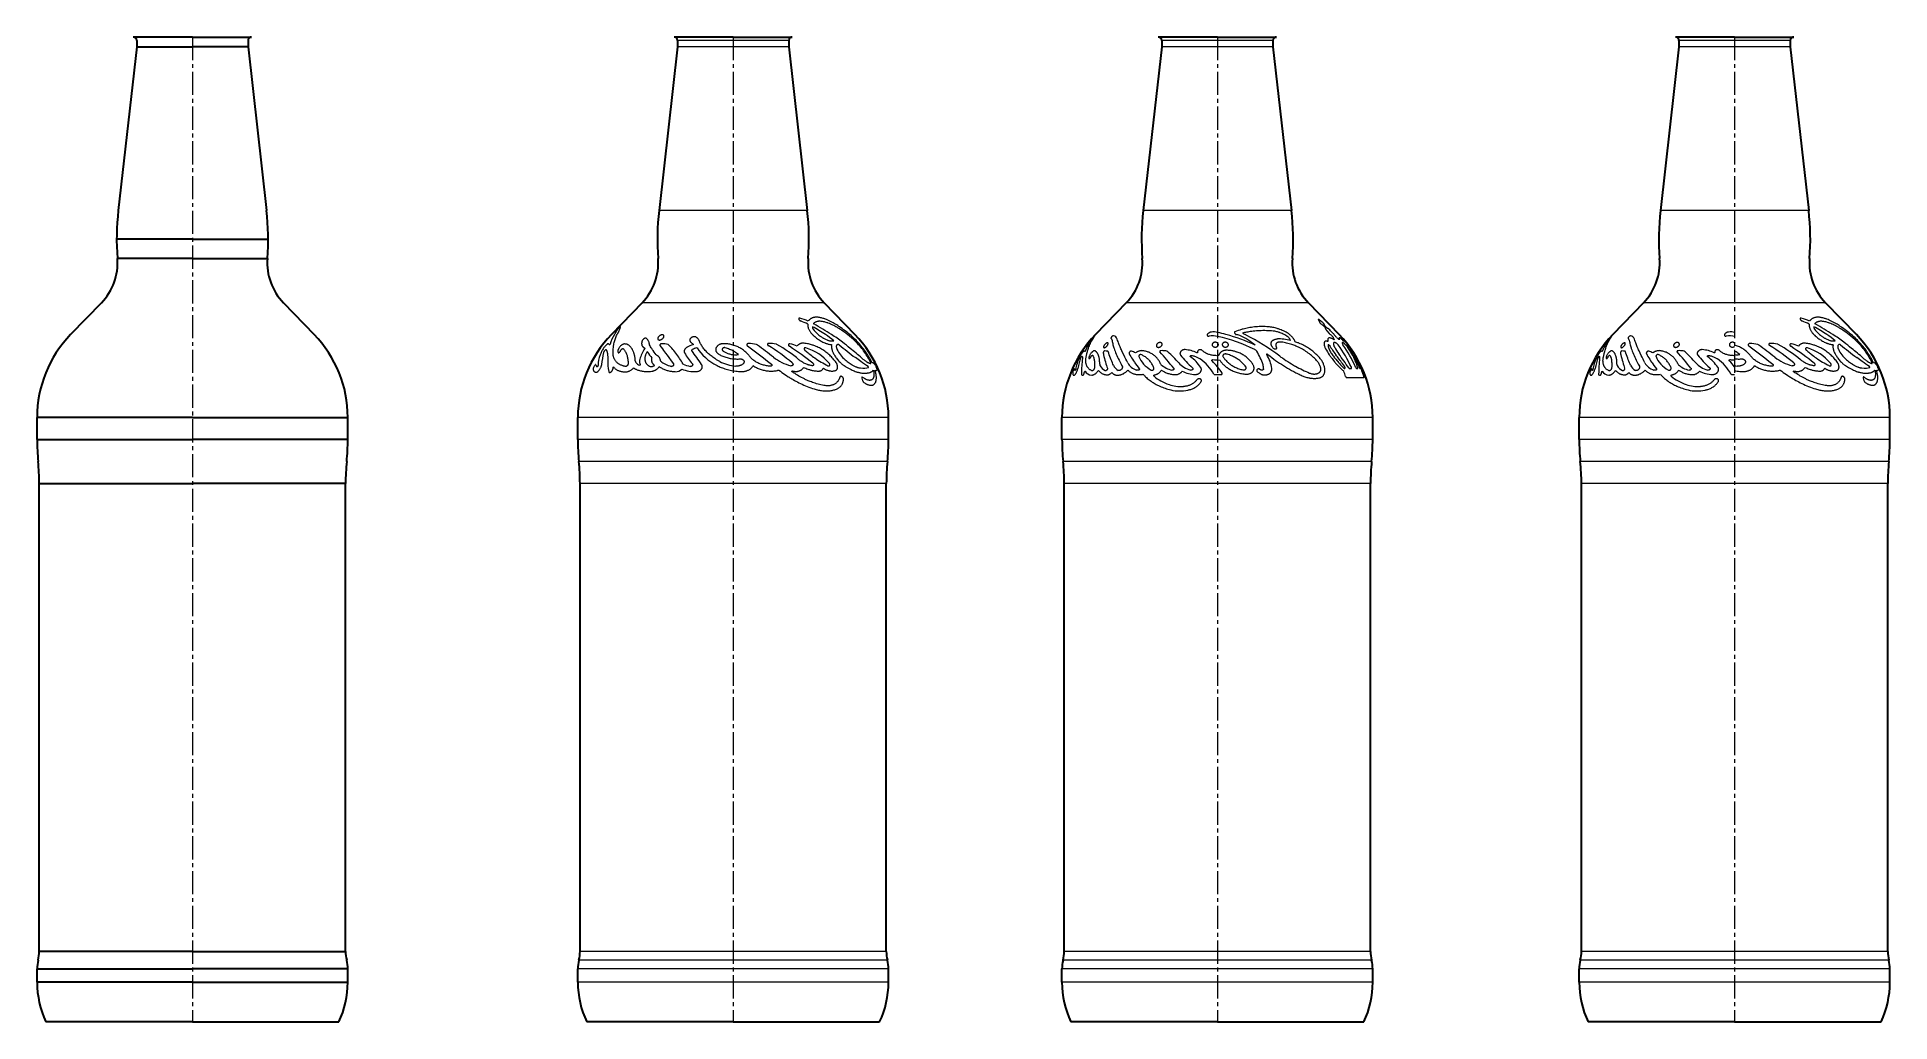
# Model space of a CAD drawing. Extents: x -235 to 974, y -300 to 522.
# Drawn here: x 553.9 to 973.7, y 6.2 to 229.4 of the extents above; entities that cross this region are included whole.
import ezdxf

# ---------------------------------------------------------------- set-up
doc = ezdxf.new("R2010")
doc.units = 0
doc.header["$LTSCALE"] = 7
doc.header["$MEASUREMENT"] = 0
doc.linetypes.add('CENTER2', pattern=[1.125, 0.75, -0.125, 0.125, -0.125])
doc.linetypes.add('DASHED', pattern=[15, 12, -3])
for name, color, linetype, lineweight in [('1', 1, 'CENTER2', 15), ('3', 3, 'CONTINUOUS', 30), ('8', 251, 'CONTINUOUS', 15)]:
    doc.layers.add(name, color=color, linetype=linetype, lineweight=lineweight)

msp = doc.modelspace()

# ---------------------------------------------------------------- linework, layer by layer
at = {"layer": '1'}
for p, q in [((589.0917, 229.3695), (589.0917, 6.1695)), ((711.6052, 229.3695), (711.6052, 6.1695)), ((821.3041, 229.3695), (821.3041, 6.1695)), ((938.4853, 229.3695), (938.4853, 6.1695))]:
    msp.add_line(p, q, dxfattribs=at)
at = {"layer": '3'}
for p, q in [((576.4917, 227.1695), (572.2942, 190.0602)), ((589.0917, 229.3695), (575.6917, 229.3695)), ((576.4917, 228.5695), (576.4917, 227.1695)), ((576.4917, 227.1695), (589.0917, 227.1695)), ((589.0917, 229.3695), (602.4917, 229.3695)), ((601.6917, 227.1695), (589.0917, 227.1695)), ((601.6917, 228.5695), (601.6917, 227.1695)), ((601.6917, 227.1695), (605.8892, 190.0602)), ((699.0052, 227.1695), (694.8077, 190.0602)), ((711.6052, 229.3695), (698.2052, 229.3695)), ((699.0052, 228.5695), (699.0052, 227.1695)), ((711.6052, 229.3695), (725.0052, 229.3695)), ((724.2052, 228.5695), (724.2052, 227.1695)), ((724.2052, 227.1695), (728.4027, 190.0602)), ((808.7041, 227.1695), (804.5066, 190.0602)), ((821.3041, 229.3695), (807.9041, 229.3695)), ((808.7041, 228.5695), (808.7041, 227.1695)), ((821.3041, 229.3695), (834.7041, 229.3695)), ((833.9041, 228.5695), (833.9041, 227.1695)), ((833.9041, 227.1695), (838.1016, 190.0602)), ((925.8853, 227.1695), (921.6878, 190.0602)), ((938.4853, 229.3695), (925.0853, 229.3695)), ((925.8853, 228.5695), (925.8853, 227.1695)), ((938.4853, 229.3695), (951.8853, 229.3695)), ((951.0853, 228.5695), (951.0853, 227.1695)), ((951.0853, 227.1695), (955.2828, 190.0602)), ((589.0917, 183.5395), (571.9267, 183.5395)), ((589.0917, 183.5395), (606.2567, 183.5395)), ((589.0917, 179.1695), (572.0917, 179.1695)), ((589.0917, 179.1695), (572.0917, 179.1695)), ((589.0917, 179.1695), (606.0917, 179.1695)), ((589.0917, 179.1695), (606.0917, 179.1695)), ((568.4639, 169.1423), (561.5032, 161.96)), ((609.7195, 169.1423), (616.6802, 161.96)), ((690.9774, 169.1423), (684.0167, 161.96)), ((732.233, 169.1423), (739.1937, 161.96)), ((800.6763, 169.1423), (793.7156, 161.96)), ((841.9319, 169.1423), (848.8926, 161.96)), ((917.8575, 169.1423), (910.8967, 161.96)), ((959.1131, 169.1423), (966.0738, 161.96)), ((589.0917, 143.1695), (553.8917, 143.1695)), ((553.8917, 138.1695), (553.8917, 143.1695)), ((589.0917, 143.1695), (624.2917, 143.1695)), ((624.2917, 138.1695), (624.2917, 143.1695)), ((676.4052, 138.1695), (676.4052, 143.1695)), ((746.8052, 138.1695), (746.8052, 143.1695)), ((786.1041, 138.1695), (786.1041, 143.1695)), ((856.5041, 138.1695), (856.5041, 143.1695)), ((903.2853, 138.1695), (903.2853, 143.1695)), ((973.6853, 138.1695), (973.6853, 143.1695)), ((553.8917, 138.1695), (589.0917, 138.1695)), ((624.2917, 138.1695), (589.0917, 138.1695)), ((554.3917, 22.1695), (554.3917, 128.1695)), ((554.3917, 128.1695), (589.0917, 128.1695)), ((623.7917, 128.1695), (589.0917, 128.1695)), ((623.7917, 22.1695), (623.7917, 128.1695)), ((676.9052, 22.1695), (676.9052, 128.1695)), ((746.3052, 22.1695), (746.3052, 128.1695)), ((786.6041, 22.1695), (786.6041, 128.1695)), ((856.0041, 22.1695), (856.0041, 128.1695)), ((903.7853, 22.1695), (903.7853, 128.1695)), ((973.1853, 22.1695), (973.1853, 128.1695)), ((589.0917, 22.1695), (554.3917, 22.1695)), ((589.0917, 22.1695), (623.7917, 22.1695)), ((553.8917, 15.1695), (553.8917, 18.1695)), ((553.8917, 18.1695), (589.0917, 18.1695)), ((624.2917, 18.1695), (589.0917, 18.1695)), ((624.2917, 15.1695), (624.2917, 18.1695)), ((676.4052, 15.1695), (676.4052, 18.1695)), ((746.8052, 15.1695), (746.8052, 18.1695)), ((786.1041, 15.1695), (786.1041, 18.1695)), ((856.5041, 15.1695), (856.5041, 18.1695)), ((903.2853, 15.1695), (903.2853, 18.1695)), ((973.6853, 15.1695), (973.6853, 18.1695)), ((589.0917, 15.1695), (553.8917, 15.1695)), ((589.0917, 15.1695), (624.2917, 15.1695)), ((589.0917, 6.1695), (555.9167, 6.1695)), ((589.0917, 6.1695), (622.2667, 6.1695)), ((711.6052, 6.1695), (678.4302, 6.1695)), ((711.6052, 6.1695), (744.7802, 6.1695)), ((821.3041, 6.1695), (788.1291, 6.1695)), ((821.3041, 6.1695), (854.4791, 6.1695)), ((938.4853, 6.1695), (905.3103, 6.1695)), ((938.4853, 6.1695), (971.6603, 6.1695))]:
    msp.add_line(p, q, dxfattribs=at)
for centre, radius, start, end in [((575.6917, 228.5695), 0.8, 0, 90), ((602.4917, 228.5695), 0.8, 90, 180), ((698.2052, 228.5695), 0.8, 0, 90), ((725.0052, 228.5695), 0.8, 90, 180), ((807.9041, 228.5695), 0.8, 0, 90), ((834.7041, 228.5695), 0.8, 90, 180), ((925.0853, 228.5695), 0.8, 0, 90), ((951.8853, 228.5695), 0.8, 90, 180), ((629.9267, 183.5413), 58, 173.546612, 184.322835), ((548.2567, 183.5413), 58, 355.677165, 6.453388), ((752.4402, 183.5413), 58, 173.546612, 184.322835), ((670.7702, 183.5413), 58, 355.677165, 6.453388), ((862.1391, 183.5413), 58, 173.546612, 184.322835), ((780.4691, 183.5413), 58, 355.677165, 6.453388), ((979.3203, 183.5413), 58, 173.546612, 184.322835), ((897.6503, 183.5413), 58, 355.677165, 6.453388), ((559.1287, 178.1896), 13, 315.897348, 4.32284), ((619.0547, 178.1896), 13, 175.67716, 224.102652), ((681.6422, 178.1896), 13, 315.897348, 4.32284), ((741.5682, 178.1896), 13, 175.67716, 224.102652), ((791.3411, 178.1896), 13, 315.897348, 4.32284), ((851.2671, 178.1896), 13, 175.67716, 224.102652), ((908.5223, 178.1896), 13, 315.897348, 4.32284), ((968.4483, 178.1896), 13, 175.67716, 224.102652), ((580.8917, 143.1695), 27, 135.897348, 180), ((597.2917, 143.1695), 27, 0, 44.102652), ((703.4052, 143.1695), 27, 135.897348, 180), ((719.8052, 143.1695), 27, 0, 44.102652), ((813.1041, 143.1695), 27, 135.897348, 180), ((829.5041, 143.1695), 27, 0, 44.102652), ((930.2853, 143.1695), 27, 135.897348, 180), ((946.6853, 143.1695), 27, 0, 44.102652), ((604.0167, 138.1695), 50.125, 180, 185.72481), ((574.1667, 138.1695), 50.125, 354.27519, 0), ((726.5302, 138.1695), 50.125, 180, 185.72481), ((696.6802, 138.1695), 50.125, 354.27519, 0), ((836.2291, 138.1695), 50.125, 180, 185.72481), ((806.3791, 138.1695), 50.125, 354.27519, 0), ((953.4103, 138.1695), 50.125, 180, 185.72481), ((923.5603, 138.1695), 50.125, 354.27519, 0), ((504.2667, 128.1695), 50.125, 0, 5.72481), ((673.9167, 128.1695), 50.125, 174.27519, 180), ((626.7802, 128.1695), 50.125, 0, 5.72481), ((796.4302, 128.1695), 50.125, 174.27519, 180), ((736.4791, 128.1695), 50.125, 0, 5.72481), ((906.1291, 128.1695), 50.125, 174.27519, 180), ((853.6603, 128.1695), 50.125, 0, 5.72481), ((1023.3103, 128.1695), 50.125, 174.27519, 180), ((546.2667, 22.1695), 8.125, 345.749967, 0), ((631.9167, 22.1695), 8.125, 180, 194.250033), ((668.7802, 22.1695), 8.125, 345.749967, 0), ((754.4302, 22.1695), 8.125, 180, 194.250033), ((778.4791, 22.1695), 8.125, 345.749967, 0), ((864.1291, 22.1695), 8.125, 180, 194.250033), ((895.6603, 22.1695), 8.125, 345.749967, 0), ((981.3103, 22.1695), 8.125, 180, 194.250033), ((562.0167, 18.1695), 8.125, 165.749967, 180), ((616.1667, 18.1695), 8.125, 0, 14.250033), ((684.5302, 18.1695), 8.125, 165.749967, 180), ((738.6802, 18.1695), 8.125, 0, 14.250033), ((794.2291, 18.1695), 8.125, 165.749967, 180), ((848.3791, 18.1695), 8.125, 0, 14.250033), ((911.4103, 18.1695), 8.125, 165.749967, 180), ((965.5603, 18.1695), 8.125, 0, 14.250033), ((574.9042, 15.1695), 21.0125, 180, 205.360767), ((603.2792, 15.1695), 21.0125, 334.639233, 0), ((697.4177, 15.1695), 21.0125, 180, 205.360767), ((725.7927, 15.1695), 21.0125, 334.639233, 0), ((807.1166, 15.1695), 21.0125, 180, 205.360767), ((835.4916, 15.1695), 21.0125, 334.639233, 0), ((924.2978, 15.1695), 21.0125, 180, 205.360767), ((952.6728, 15.1695), 21.0125, 334.639233, 0)]:
    msp.add_arc(centre, radius, start, end, dxfattribs=at)
at = {"layer": '8', "lineweight": 13}
for p, q in [((724.2052, 228.5695), (699.0052, 228.5695)), ((724.2052, 227.1694), (699.0052, 227.1694)), ((833.9041, 228.5695), (808.7041, 228.5695)), ((833.9041, 227.1694), (808.7041, 227.1694)), ((951.0853, 228.5695), (925.8853, 228.5695)), ((951.0853, 227.1694), (925.8853, 227.1694)), ((726.3464, 190.0602), (694.8077, 190.0602)), ((836.0453, 190.0602), (804.5066, 190.0602)), ((953.2265, 190.0602), (921.6878, 190.0602)), ((729.7078, 169.1423), (690.9774, 169.1423)), ((839.4067, 169.1423), (800.6763, 169.1423)), ((956.5879, 169.1423), (917.8575, 169.1423)), ((746.8052, 143.1695), (676.4052, 143.1695)), ((856.5041, 143.1695), (786.1041, 143.1695)), ((973.6853, 143.1695), (903.2853, 143.1695)), ((746.8052, 138.1695), (676.4052, 138.1695)), ((856.5041, 138.1695), (786.1041, 138.1695)), ((973.6853, 138.1695), (903.2853, 138.1695)), ((746.5552, 133.1695), (676.6552, 133.1695)), ((856.2541, 133.1695), (786.3541, 133.1695)), ((973.4353, 133.1695), (903.5353, 133.1695)), ((746.3052, 128.1695), (676.9052, 128.1695)), ((856.0041, 128.1695), (786.6041, 128.1695)), ((973.1853, 128.1695), (903.7853, 128.1695)), ((746.3052, 22.1695), (676.9052, 22.1695)), ((856.0041, 22.1695), (786.6041, 22.1695)), ((973.1853, 22.1695), (903.7853, 22.1695)), ((746.8052, 18.1695), (676.4052, 18.1695)), ((746.5552, 20.1695), (676.6552, 20.1695)), ((856.5041, 18.1695), (786.1041, 18.1695)), ((856.2541, 20.1695), (786.3541, 20.1695)), ((973.6853, 18.1695), (903.2853, 18.1695)), ((973.4353, 20.1695), (903.5353, 20.1695)), ((746.8052, 15.1695), (676.4052, 15.1695)), ((856.5041, 15.1695), (786.1041, 15.1695)), ((973.6853, 15.1695), (903.2853, 15.1695))]:
    msp.add_line(p, q, dxfattribs=at)
at = {"layer": '8', "lineweight": 13, "ltscale": 0.051408}
for p, q in [((728.4027, 190.0602), (726.3464, 190.0602)), ((838.1016, 190.0602), (836.0453, 190.0602)), ((955.2828, 190.0602), (953.2265, 190.0602))]:
    msp.add_line(p, q, dxfattribs=at)
at = {"layer": '8', "lineweight": 13, "ltscale": 0.06313}
for p, q in [((732.233, 169.1423), (729.7078, 169.1423)), ((841.9319, 169.1423), (839.4067, 169.1423)), ((959.1131, 169.1423), (956.5879, 169.1423))]:
    msp.add_line(p, q, dxfattribs=at)
at = {"layer": '8', "lineweight": 13, "ltscale": 0.001949}
msp.add_line((844.2272, 165.3808), (844.1493, 165.3808), dxfattribs=at)
at = {"layer": '8', "lineweight": 13, "ltscale": 0.001895}
msp.add_line((844.303, 165.3808), (844.2272, 165.3808), dxfattribs=at)
at = {"layer": '8', "lineweight": 13, "ltscale": 0.007916}
msp.add_line((845.3871, 163.9452), (845.6001, 163.711), dxfattribs=at)
at = {"layer": '8', "lineweight": 13, "ltscale": 0.007961}
msp.add_line((845.9031, 163.711), (845.6874, 163.9452), dxfattribs=at)
at = {"layer": '8', "lineweight": 13, "ltscale": 0.017504}
msp.add_line((827.0201, 162.29), (827.6377, 161.96), dxfattribs=at)
at = {"layer": '8', "lineweight": 13, "ltscale": 0.021602}
msp.add_line((846.0948, 162.8291), (846.6722, 162.1863), dxfattribs=at)
at = {"layer": '8', "lineweight": 13, "ltscale": 0.010335}
msp.add_line((846.5737, 163.1825), (846.2329, 163.4165), dxfattribs=at)
at = {"layer": '8', "linetype": 'DASHED', "lineweight": 13, "ltscale": 0.000364092}
msp.add_line((846.9147, 161.96), (846.9263, 161.9512), dxfattribs=at)
at = {"layer": '8', "lineweight": 13, "ltscale": 0.021945}
msp.add_line((847.5659, 162.1863), (846.9681, 162.8291), dxfattribs=at)
at = {"layer": '8', "linetype": 'DASHED', "lineweight": 13, "ltscale": 0.000260006}
msp.add_line((847.7521, 161.9512), (847.7466, 161.96), dxfattribs=at)
at = {"layer": '8', "lineweight": 13, "ltscale": 0.019658}
msp.add_line((850.1013, 154.7467), (849.6339, 155.3791), dxfattribs=at)
at = {"layer": '8', "lineweight": 13, "ltscale": 0.002745}
for p, q in [((740.3542, 154.3872), (740.4632, 154.3735)), ((967.2343, 154.3872), (967.3433, 154.3735))]:
    msp.add_line(p, q, dxfattribs=at)
at = {"layer": '8', "lineweight": 13, "ltscale": 0.005615}
for p, q in [((740.5647, 153.2605), (740.7879, 153.2354)), ((967.4447, 153.2605), (967.6679, 153.2354))]:
    msp.add_line(p, q, dxfattribs=at)
at = {"layer": '8', "lineweight": 13, "ltscale": 0.014746}
for p, q in [((791.0599, 152.9719), (791.2302, 153.5366)), ((908.2411, 152.9719), (908.4114, 153.5366))]:
    msp.add_line(p, q, dxfattribs=at)
at = {"layer": '8', "lineweight": 13, "ltscale": 0.010202}
for p, q in [((803.417, 153.868), (803.0089, 153.868)), ((920.5981, 153.868), (920.1901, 153.868))]:
    msp.add_line(p, q, dxfattribs=at)
at = {"layer": '8', "lineweight": 13, "ltscale": 0.037442}
for p, q in [((820.6909, 152.8951), (822.1886, 152.8951)), ((937.8721, 152.8951), (938.4853, 152.8951))]:
    msp.add_line(p, q, dxfattribs=at)
at = {"layer": '8', "lineweight": 13, "ltscale": 0.005391}
msp.add_line((850.6161, 152.1958), (850.8317, 152.1958), dxfattribs=at)
at = {"layer": '8', "lineweight": 13, "ltscale": 0.056184}
msp.add_line((850.8317, 152.1958), (853.0791, 152.1958), dxfattribs=at)
at = {"layer": '8', "lineweight": 13, "ltscale": 0.010105}
msp.add_line((851.2499, 154.2409), (851.6541, 154.2409), dxfattribs=at)
at = {"layer": '8', "lineweight": 13, "ltscale": 0.006664}
msp.add_line((852.8574, 154.2409), (853.1239, 154.2409), dxfattribs=at)
at = {"layer": '8', "lineweight": 13, "ltscale": 0.036443}
msp.add_line((853.0791, 152.1958), (854.5368, 152.1958), dxfattribs=at)
at = {"layer": '8', "lineweight": 13}
for points in [[(686.0197, 163.766), (686.0173, 163.7665), (686.014, 163.7661), (686.0051, 163.7624), (685.993, 163.7553), (685.9608, 163.7316), (685.9018, 163.6814), (685.8366, 163.621), (685.7668, 163.553), (685.6959, 163.4808), (685.6273, 163.4079), (685.5697, 163.3439), (685.5177, 163.2825), (685.4803, 163.2333)], [(685.6729, 162.6969), (685.7619, 162.8656), (685.8404, 163.0238), (685.9176, 163.1927), (685.9502, 163.2706), (685.9788, 163.3437), (686.0103, 163.4335), (686.0342, 163.5139), (686.0501, 163.5843), (686.0556, 163.6199), (686.0584, 163.652), (686.0585, 163.6796), (686.056, 163.7038), (686.0487, 163.731), (686.0365, 163.7518), (686.0287, 163.7597), (686.0197, 163.766)], [(726.7099, 165.666), (726.6817, 165.6727), (726.6356, 165.6792), (726.5922, 165.6788), (726.572, 165.676), (726.553, 165.6714), (726.5296, 165.6625), (726.5089, 165.6504), (726.4912, 165.6355), (726.4764, 165.6176), (726.465, 165.5972), (726.4568, 165.5746), (726.4529, 165.5564), (726.4509, 165.5373), (726.4521, 165.4971), (726.4599, 165.4549), (726.4726, 165.4149), (726.4901, 165.3745), (726.5119, 165.3341), (726.531, 165.304), (726.5521, 165.2744), (726.6, 165.2172), (726.6545, 165.1636), (726.7055, 165.1214), (726.7599, 165.0834), (726.8158, 165.0509), (726.8729, 165.0243)], [(728.5281, 164.3063), (728.5151, 164.2094), (728.5091, 164.1087), (728.5101, 164.0047), (728.5178, 163.898), (728.5323, 163.7892), (728.5532, 163.6787), (728.5687, 163.6123), (728.5863, 163.5455), (728.6281, 163.4106), (728.6784, 163.2744), (728.7369, 163.1376), (728.8034, 163.0004), (728.8775, 162.8634), (728.959, 162.727), (729.0361, 162.6083), (729.1186, 162.4906), (729.2061, 162.374), (729.2986, 162.2588), (729.3628, 162.183), (729.4291, 162.1079), (729.4974, 162.0335), (729.5677, 161.96)], [(731.0049, 165.8444), (730.8523, 165.8651), (730.7021, 165.8791), (730.5545, 165.8865), (730.4097, 165.887), (730.2681, 165.8808), (730.1298, 165.8676), (730.0042, 165.8492), (729.8815, 165.8248), (729.7619, 165.7945), (729.6454, 165.7583), (729.5321, 165.7163), (729.4222, 165.6684), (729.3156, 165.6149), (729.2124, 165.5556), (729.1269, 165.5005), (729.0439, 165.4413), (728.9636, 165.3783), (728.886, 165.3113), (728.8361, 165.2649), (728.7875, 165.2168), (728.7394, 165.1665), (728.6926, 165.1146), (728.6033, 165.0068)], [(729.5672, 163.7249), (729.5569, 163.6822), (729.5524, 163.6364), (729.5539, 163.5842), (729.5616, 163.5295), (729.5754, 163.4732), (729.5947, 163.4156), (729.6105, 163.3768), (729.6285, 163.3378), (729.6708, 163.2597), (729.7207, 163.1822)], [(729.8057, 164.4729), (729.8003, 164.4655), (729.7982, 164.4559), (729.7989, 164.4454), (729.8022, 164.434), (729.815, 164.4097), (729.8338, 164.3864), (729.8554, 164.3668), (729.8795, 164.3505)], [(731.663, 164.9172), (731.504, 164.9373), (731.3482, 164.9497), (731.2716, 164.9529), (731.1958, 164.9541), (731.0766, 164.9519), (730.9597, 164.9445), (730.8455, 164.9319), (730.7339, 164.9141), (730.6251, 164.8911), (730.5094, 164.86), (730.3973, 164.8226), (730.2888, 164.7792), (730.1842, 164.7297), (730.0834, 164.6741), (729.9867, 164.6128), (729.8941, 164.5457), (729.8057, 164.4729)], [(733.046, 165.2174), (732.7839, 165.3288), (732.5236, 165.4314), (732.3936, 165.4794), (732.2642, 165.5251), (732.1361, 165.5681), (732.0085, 165.6087), (731.8048, 165.6688), (731.6024, 165.7226), (731.4017, 165.7699), (731.2025, 165.8105), (731.0049, 165.8444)], [(733.9055, 164.2068), (733.6493, 164.3213), (733.3945, 164.4275), (733.1412, 164.5253), (733.0152, 164.5709), (732.8896, 164.6142), (732.6814, 164.6814), (732.4745, 164.7421), (732.2692, 164.7961), (732.0654, 164.8434), (731.8633, 164.8838), (731.663, 164.9172)], [(738.0048, 161.96), (737.7768, 162.1458), (737.5488, 162.3289), (737.2448, 162.5687), (736.9409, 162.8033), (736.6372, 163.0324), (736.273, 163.2996), (735.9093, 163.5577), (735.7277, 163.6832), (735.5463, 163.8061), (735.3048, 163.9661), (735.0638, 164.1212), (734.8234, 164.2714), (734.5238, 164.4517), (734.2253, 164.6236), (733.9282, 164.7865), (733.6324, 164.94), (733.4851, 165.0132), (733.3382, 165.0838), (733.1918, 165.1519), (733.046, 165.2174)], [(737.4999, 161.96), (737.2971, 162.1127), (737.0943, 162.2628), (736.8948, 162.4078), (736.6953, 162.5502), (736.4272, 162.7371), (736.1594, 162.9187), (735.8918, 163.0948), (735.5579, 163.3065), (735.3898, 163.4097), (735.222, 163.5102), (735.0573, 163.6065), (734.8928, 163.7001), (734.6447, 163.8367), (734.3973, 163.9668), (734.1509, 164.0903), (733.9055, 164.2068)], [(832.8715, 163.7094), (832.5184, 163.7345), (832.1655, 163.7522), (831.8129, 163.7627), (831.4607, 163.7658), (831.109, 163.7616), (830.7578, 163.75), (830.4071, 163.731), (830.0571, 163.7047), (829.7077, 163.6711), (829.359, 163.6302), (829.0112, 163.5821), (828.693, 163.5317), (828.3755, 163.4753), (828.0588, 163.413), (827.743, 163.3448), (827.4279, 163.2709), (827.1138, 163.1912), (826.9261, 163.1407), (826.7388, 163.0883), (826.5511, 163.0336), (826.3638, 162.977), (825.991, 162.858), (825.6199, 162.7313), (825.2505, 162.597)], [(844.1493, 165.3808), (844.1389, 165.3784), (844.134, 165.3729), (844.1321, 165.3645), (844.1334, 165.352), (844.1381, 165.337), (844.1499, 165.312), (844.167, 165.2837), (844.1882, 165.253), (844.2125, 165.2212), (844.2672, 165.1577)], [(844.2672, 165.1577), (844.3202, 165.0963), (844.344, 165.0653), (844.3649, 165.0353), (844.3818, 165.0074), (844.3937, 164.9827), (844.399, 164.9667), (844.4007, 164.9532), (844.3984, 164.9432)], [(844.5864, 165.1577), (844.5212, 165.2253), (844.4567, 165.2847), (844.425, 165.311), (844.3932, 165.3351), (844.3643, 165.3547), (844.3376, 165.3699), (844.3181, 165.378), (844.303, 165.3808)], [(844.3984, 164.9432), (844.3953, 164.9347), (844.394, 164.9245), (844.3966, 164.8996), (844.4035, 164.8758), (844.4142, 164.8493), (844.4306, 164.8165), (844.4508, 164.7814), (844.4977, 164.7112), (844.5534, 164.6384), (844.6241, 164.5555), (844.7013, 164.4737), (844.7831, 164.3948), (844.8672, 164.3212), (844.9514, 164.2554), (845.0132, 164.2131), (845.0723, 164.1787), (845.0993, 164.1656), (845.1238, 164.1559)], [(844.8398, 164.9432), (844.8201, 164.9537), (844.7975, 164.9679), (844.7605, 164.9947), (844.7229, 165.0253), (844.6528, 165.0891), (844.5864, 165.1577)], [(845.5567, 164.1559), (845.5603, 164.1625), (845.562, 164.1709), (845.56, 164.1923), (845.5493, 164.2238), (845.5306, 164.2611), (845.5073, 164.2996), (845.4794, 164.3407), (845.4422, 164.3907), (845.401, 164.4419), (845.3109, 164.5449), (845.2126, 164.6468), (845.11, 164.7438), (845.0585, 164.789), (845.0074, 164.8312), (844.9603, 164.8675), (844.9141, 164.9), (844.8748, 164.9247), (844.8398, 164.9432)], [(845.1238, 164.1559), (845.1449, 164.1469), (845.1688, 164.1338), (845.2215, 164.0979), (845.275, 164.0547), (845.3327, 164.0016), (845.3871, 163.9452)], [(845.6874, 163.9452), (845.6334, 164.0077), (845.6093, 164.039), (845.5883, 164.069), (845.5714, 164.0965), (845.5598, 164.1204), (845.5549, 164.1355), (845.5538, 164.1476), (845.5567, 164.1559)], [(953.5899, 165.666), (953.5618, 165.6727), (953.5156, 165.6792), (953.4723, 165.6788), (953.4521, 165.676), (953.433, 165.6714), (953.4097, 165.6625), (953.389, 165.6504), (953.3712, 165.6355), (953.3565, 165.6176), (953.345, 165.5972), (953.3369, 165.5746), (953.333, 165.5564), (953.3309, 165.5373), (953.3321, 165.4971), (953.34, 165.4549), (953.3527, 165.4149), (953.3702, 165.3745), (953.392, 165.3341), (953.4111, 165.304), (953.4322, 165.2744), (953.4801, 165.2172), (953.5346, 165.1636), (953.5856, 165.1214), (953.64, 165.0834), (953.6959, 165.0509), (953.753, 165.0243)], [(955.4082, 164.3063), (955.3952, 164.2094), (955.3892, 164.1087), (955.3901, 164.0047), (955.3979, 163.898), (955.4123, 163.7892), (955.4333, 163.6787), (955.4487, 163.6123), (955.4664, 163.5455), (955.5082, 163.4106), (955.5585, 163.2744), (955.617, 163.1376), (955.6834, 163.0004), (955.7575, 162.8634), (955.839, 162.727), (955.9162, 162.6083), (955.9987, 162.4906), (956.0862, 162.374), (956.1786, 162.2588), (956.2429, 162.183), (956.3092, 162.1079), (956.3775, 162.0335), (956.4478, 161.96)], [(957.885, 165.8444), (957.7324, 165.8651), (957.5822, 165.8791), (957.4346, 165.8865), (957.2898, 165.887), (957.1482, 165.8808), (957.0099, 165.8676), (956.8842, 165.8492), (956.7616, 165.8248), (956.6419, 165.7945), (956.5254, 165.7583), (956.4122, 165.7163), (956.3022, 165.6684), (956.1956, 165.6149), (956.0925, 165.5556), (956.0069, 165.5005), (955.924, 165.4413), (955.8437, 165.3783), (955.7661, 165.3113), (955.7162, 165.2649), (955.6675, 165.2168), (955.6194, 165.1665), (955.5726, 165.1146), (955.4834, 165.0068)], [(956.4473, 163.7249), (956.437, 163.6822), (956.4325, 163.6364), (956.434, 163.5842), (956.4417, 163.5295), (956.4554, 163.4732), (956.4748, 163.4156), (956.4906, 163.3768), (956.5086, 163.3378), (956.5509, 163.2597), (956.6008, 163.1822)], [(956.6858, 164.4729), (956.6804, 164.4655), (956.6782, 164.4559), (956.679, 164.4454), (956.6823, 164.434), (956.6951, 164.4097), (956.7139, 164.3864), (956.7355, 164.3668), (956.7595, 164.3505)], [(958.5431, 164.9172), (958.3841, 164.9373), (958.2283, 164.9497), (958.1517, 164.9529), (958.0759, 164.9541), (957.9566, 164.9519), (957.8398, 164.9445), (957.7256, 164.9319), (957.614, 164.9141), (957.5052, 164.8911), (957.3895, 164.86), (957.2773, 164.8226), (957.1689, 164.7792), (957.0642, 164.7297), (956.9635, 164.6741), (956.8668, 164.6128), (956.7742, 164.5457), (956.6858, 164.4729)], [(959.9261, 165.2174), (959.664, 165.3288), (959.4036, 165.4314), (959.2737, 165.4794), (959.1443, 165.5251), (959.0162, 165.5681), (958.8885, 165.6087), (958.6848, 165.6688), (958.4825, 165.7226), (958.2817, 165.7699), (958.0825, 165.8105), (957.885, 165.8444)], [(960.7856, 164.2068), (960.5294, 164.3213), (960.2745, 164.4275), (960.0213, 164.5253), (959.8953, 164.5709), (959.7697, 164.6142), (959.5615, 164.6814), (959.3546, 164.7421), (959.1493, 164.7961), (958.9455, 164.8434), (958.7434, 164.8838), (958.5431, 164.9172)], [(964.8849, 161.96), (964.6569, 162.1458), (964.4289, 162.3289), (964.1249, 162.5687), (963.821, 162.8033), (963.5172, 163.0324), (963.153, 163.2996), (962.7893, 163.5577), (962.6078, 163.6832), (962.4264, 163.8061), (962.1849, 163.9661), (961.9439, 164.1212), (961.7035, 164.2714), (961.4039, 164.4517), (961.1054, 164.6236), (960.8083, 164.7865), (960.5125, 164.94), (960.3652, 165.0132), (960.2182, 165.0838), (960.0719, 165.1519), (959.9261, 165.2174)], [(964.3799, 161.96), (964.1772, 162.1127), (963.9743, 162.2628), (963.7748, 162.4078), (963.5754, 162.5502), (963.3073, 162.7371), (963.0395, 162.9187), (962.7719, 163.0948), (962.438, 163.3065), (962.2699, 163.4097), (962.102, 163.5102), (961.9373, 163.6065), (961.7729, 163.7001), (961.5247, 163.8367), (961.2774, 163.9668), (961.031, 164.0903), (960.7856, 164.2068)], [(683.324, 159.8387), (683.3063, 159.8456), (683.2855, 159.8482), (683.2619, 159.8465), (683.2306, 159.8391), (683.1961, 159.8262), (683.1608, 159.8093), (683.1239, 159.7883), (683.0822, 159.7616), (683.0396, 159.7315), (682.9955, 159.6975), (682.9508, 159.6608), (682.8606, 159.5806), (682.7706, 159.4933), (682.657, 159.3736), (682.5461, 159.2475), (682.439, 159.117), (682.3366, 158.9835), (682.2394, 158.8482), (682.1481, 158.7119)], [(683.7079, 159.7536), (683.7022, 159.74), (683.6945, 159.7256), (683.6749, 159.6963), (683.6515, 159.6679), (683.6326, 159.6486), (683.6126, 159.6319), (683.5988, 159.6235), (683.5924, 159.621), (683.5857, 159.62), (683.5831, 159.6205), (683.5801, 159.6224)], [(684.3884, 157.8529), (684.3966, 158.1511), (684.4121, 158.4462), (684.435, 158.7381), (684.4652, 159.0267), (684.503, 159.3119), (684.5247, 159.4537), (684.5484, 159.5946), (684.5738, 159.7336), (684.601, 159.8717), (684.6544, 160.1159), (684.7137, 160.3572), (684.779, 160.5955), (684.8504, 160.8307), (684.9278, 161.0629), (685.0111, 161.292), (685.1005, 161.5179), (685.1958, 161.7406), (685.2971, 161.96)], [(686.9614, 159.8196), (686.9286, 159.8183), (686.8946, 159.8147), (686.8244, 159.8016), (686.7531, 159.7811), (686.6773, 159.7524), (686.6015, 159.7175), (686.5265, 159.6774), (686.4713, 159.6445), (686.4171, 159.6094), (686.3627, 159.5715), (686.3093, 159.5318), (686.2078, 159.4491), (686.1109, 159.3611), (686.0189, 159.2685), (685.9321, 159.1723), (685.8508, 159.0729), (685.7756, 158.9711), (685.7021, 158.8599), (685.6684, 158.8038), (685.6367, 158.7472), (685.598, 158.6716), (685.5635, 158.5958), (685.5335, 158.5202), (685.5057, 158.4356), (685.4849, 158.3521), (685.4769, 158.3087), (685.4712, 158.2659), (685.4682, 158.2283), (685.4672, 158.1913)], [(690.9553, 160.4705), (690.9203, 160.3493), (690.9055, 160.2877), (690.8928, 160.2262), (690.8827, 160.1669), (690.8747, 160.1078), (690.866, 160.0049), (690.8643, 159.903), (690.8701, 159.8025), (690.8759, 159.7527), (690.8837, 159.7033), (690.8935, 159.655), (690.9053, 159.6073), (690.9245, 159.5444), (690.9475, 159.4828), (690.9746, 159.4227), (690.9951, 159.3831), (691.0175, 159.3443), (691.0417, 159.3067), (691.0677, 159.2699), (691.1054, 159.2224), (691.1465, 159.1768), (691.1909, 159.1332), (691.2486, 159.0839), (691.311, 159.0381), (691.378, 158.9958), (691.4493, 158.9574), (691.5249, 158.9231)], [(691.9788, 161.0674), (691.9544, 161.0855), (691.9263, 161.1005), (691.895, 161.1121), (691.8563, 161.121), (691.8146, 161.1251), (691.7706, 161.1247), (691.7371, 161.1216), (691.7032, 161.1164), (691.6658, 161.1083), (691.6284, 161.0979), (691.5567, 161.0723), (691.487, 161.0405), (691.4428, 161.017), (691.3999, 160.9916), (691.3581, 160.9642), (691.3177, 160.9354), (691.2416, 160.8738), (691.176, 160.8119), (691.1168, 160.747), (691.0644, 160.6797), (691.0195, 160.6108), (690.9996, 160.575), (690.982, 160.539), (690.9675, 160.5047), (690.9553, 160.4705)], [(692.643, 159.6531), (692.6232, 159.8041), (692.6106, 159.8785), (692.596, 159.952), (692.5706, 160.0607), (692.5408, 160.1673), (692.5064, 160.2715), (692.4675, 160.3732), (692.4171, 160.4861), (692.3605, 160.595), (692.3298, 160.6479), (692.2974, 160.6997), (692.2423, 160.78), (692.1829, 160.8572), (692.1192, 160.9309), (692.0511, 161.0011), (691.9788, 161.0674)], [(694.1881, 157.3428), (693.9417, 157.6666), (693.7035, 157.9911), (693.4741, 158.3161), (693.3616, 158.4805), (693.2516, 158.6451), (693.1462, 158.8063), (693.0434, 158.9675), (692.9086, 159.1849), (692.7786, 159.4023), (692.6534, 159.6197)], [(694.5985, 161.3105), (694.5672, 161.2466), (694.5432, 161.1819), (694.534, 161.1488), (694.5269, 161.1158), (694.5224, 161.0844), (694.5201, 161.0533), (694.5214, 161.0022), (694.5297, 160.9526), (694.5368, 160.9283), (694.5458, 160.9047), (694.5567, 160.8822), (694.5696, 160.8606), (694.5964, 160.8261), (694.6292, 160.7949), (694.6679, 160.7678), (694.7121, 160.7454), (694.7611, 160.7282), (694.816, 160.716), (694.8743, 160.7096), (694.935, 160.709), (694.9973, 160.7137), (695.0392, 160.7197), (695.0811, 160.7278), (695.1643, 160.7499), (695.246, 160.779), (695.325, 160.8141), (695.4007, 160.8544), (695.4758, 160.9013), (695.5465, 160.9524), (695.6122, 161.007), (695.6725, 161.0644), (695.727, 161.1239), (695.7755, 161.1851), (695.8176, 161.2474), (695.8531, 161.3105)], [(695.8531, 161.3105), (695.8833, 161.378), (695.8956, 161.4125), (695.9056, 161.447), (695.9131, 161.4801), (695.9184, 161.513), (695.9219, 161.5641), (695.9192, 161.6141), (695.9098, 161.6623), (695.9022, 161.6863), (695.8927, 161.7096), (695.8819, 161.7308), (695.8692, 161.7511), (695.8429, 161.7841), (695.811, 161.8138), (695.7736, 161.8397), (695.7311, 161.861), (695.6839, 161.8775), (695.6313, 161.8892), (695.5753, 161.8953), (695.5169, 161.8961), (695.4569, 161.8917), (695.4164, 161.8861), (695.3759, 161.8785), (695.2951, 161.8576), (695.2152, 161.8299), (695.1374, 161.7964), (695.0625, 161.7579), (694.9767, 161.7056), (694.8963, 161.6479), (694.8221, 161.5859), (694.7546, 161.5204), (694.6946, 161.4523), (694.6424, 161.3822), (694.6194, 161.3465), (694.5985, 161.3105)], [(695.3499, 159.847), (695.3113, 159.843), (695.2729, 159.8343), (695.2245, 159.817), (695.1796, 159.7945), (695.1382, 159.7676), (695.0971, 159.7338), (695.0616, 159.6967), (695.0322, 159.6572), (695.0095, 159.616), (695.0009, 159.595), (694.9943, 159.5739), (694.9878, 159.5365), (694.9873, 159.5178), (694.9887, 159.4995), (694.9937, 159.4757), (695.0024, 159.4533), (695.0152, 159.4326)], [(700.2538, 155.2642), (700.0688, 155.5928), (699.8785, 155.9168), (699.6828, 156.2358), (699.4819, 156.5498), (699.2759, 156.8585), (699.065, 157.1619), (698.8493, 157.4596), (698.6289, 157.7516), (698.4039, 158.0376), (698.1744, 158.3176), (697.9407, 158.5912), (697.7027, 158.8582), (697.4606, 159.1185), (697.2145, 159.3719), (696.9645, 159.6182)], [(703.1715, 161.3783), (703.1186, 161.4039), (703.0498, 161.4294), (702.9764, 161.4484), (702.8992, 161.4609), (702.8194, 161.4666), (702.7383, 161.4656), (702.6567, 161.4582), (702.5759, 161.4446), (702.4852, 161.422), (702.3974, 161.3926), (702.3134, 161.357), (702.2387, 161.3186), (702.1685, 161.276), (702.1033, 161.2299), (702.0432, 161.1805), (701.9885, 161.1283), (701.9394, 161.0737), (701.8938, 161.0138), (701.8549, 160.952), (701.8228, 160.8886), (701.798, 160.8239), (701.7807, 160.7585), (701.7751, 160.7256), (701.7714, 160.6927), (701.7699, 160.649), (701.7721, 160.6055), (701.7783, 160.5625), (701.793, 160.5054), (701.8153, 160.4499), (701.8294, 160.423), (701.8454, 160.3968), (701.8698, 160.363), (701.8976, 160.3307), (701.9289, 160.3002)], [(702.5497, 159.7619), (702.561, 159.7495), (702.5682, 159.7352), (702.5711, 159.72), (702.5707, 159.7085), (702.5681, 159.6968), (702.557, 159.6743), (702.5447, 159.6596), (702.529, 159.6465), (702.5105, 159.6356), (702.4879, 159.6271)], [(703.8874, 160.5859), (703.85, 160.6745), (703.8032, 160.767), (703.7491, 160.8567), (703.6879, 160.9433), (703.6194, 161.0267), (703.5437, 161.1062), (703.5032, 161.1444), (703.4609, 161.1815), (703.3942, 161.235), (703.3237, 161.2858), (703.2494, 161.3336), (703.1715, 161.3783)], [(708.574, 155.8467), (708.28, 156.0044), (707.993, 156.1674), (707.8518, 156.251), (707.7124, 156.3358), (707.5755, 156.4215), (707.4405, 156.5084), (707.2279, 156.6502), (707.0203, 156.7949), (706.8179, 156.9425), (706.6207, 157.0928), (706.4288, 157.2459), (706.2196, 157.4211), (706.0174, 157.5993), (705.8224, 157.7806), (705.6347, 157.9646), (705.4546, 158.1513), (705.282, 158.3403), (705.1172, 158.5317), (704.9602, 158.7252), (704.8111, 158.9206), (704.6699, 159.1178), (704.5487, 159.2982), (704.4341, 159.4798), (704.3262, 159.6624), (704.225, 159.8459), (704.1305, 160.0301), (704.0428, 160.215), (703.9617, 160.4003), (703.8874, 160.5859)], [(709.3619, 159.8813), (709.249, 159.8785), (709.1366, 159.8694), (709.0252, 159.8541), (708.9158, 159.8329), (708.7937, 159.8016), (708.6754, 159.7632), (708.5616, 159.718), (708.4527, 159.6666), (708.3495, 159.6093), (708.2524, 159.5467), (708.1617, 159.4793), (708.0836, 159.4127), (708.0115, 159.3429), (707.9458, 159.27), (707.8864, 159.1945), (707.8336, 159.1166), (707.7874, 159.0365), (707.7478, 158.9546), (707.7141, 158.8685), (707.6878, 158.781), (707.669, 158.6925), (707.6578, 158.6032), (707.6544, 158.5135), (707.6557, 158.4684), (707.659, 158.4233), (707.6642, 158.3787), (707.6714, 158.3343), (707.6862, 158.2677), (707.7055, 158.2018), (707.7295, 158.1365), (707.7581, 158.0722), (707.7983, 157.997), (707.845, 157.9237), (707.8982, 157.8528), (707.9578, 157.7845), (708.0236, 157.7193), (708.0955, 157.6574), (708.1732, 157.5993), (708.2565, 157.5453)], [(715.1934, 157.1627), (715.1265, 157.2489), (715.0578, 157.3343), (714.9872, 157.4187), (714.9147, 157.5022), (714.7644, 157.6663), (714.6069, 157.8262), (714.4426, 157.9818), (714.2737, 158.1309), (714.0982, 158.2755), (713.9163, 158.4152), (713.7282, 158.55), (713.5339, 158.6795), (713.3338, 158.8036), (713.128, 158.922), (712.9167, 159.0345), (712.7001, 159.1409), (712.4784, 159.2409), (712.2519, 159.3344), (712.0279, 159.4187), (711.7998, 159.4964), (711.5678, 159.5674), (711.3323, 159.6316), (711.0936, 159.6887), (710.8519, 159.7387), (710.6077, 159.7813), (710.3613, 159.8165), (710.1132, 159.8442), (709.8636, 159.8642), (709.6131, 159.8766), (709.3619, 159.8813)], [(715.0898, 159.9187), (715.0349, 159.9175), (714.9812, 159.9104), (714.9304, 159.8976), (714.8833, 159.8796), (714.8432, 159.8585), (714.8075, 159.8338), (714.7766, 159.8059), (714.7507, 159.7754), (714.7274, 159.7381), (714.7112, 159.6989), (714.7019, 159.6585), (714.6995, 159.6176), (714.7038, 159.5765), (714.7156, 159.5338), (714.7346, 159.4921), (714.7607, 159.4522), (714.7935, 159.4148), (714.8329, 159.3807)], [(719.6386, 159.951), (719.5953, 159.9473), (719.5538, 159.9388), (719.5145, 159.9256), (719.4792, 159.9082), (719.4497, 159.8882), (719.4245, 159.8654), (719.4036, 159.8401), (719.3874, 159.8128), (719.374, 159.7784), (719.3671, 159.7426), (719.3665, 159.706), (719.3721, 159.6693), (719.3834, 159.633), (719.4017, 159.5951), (719.4259, 159.5588), (719.4558, 159.5247), (719.491, 159.4934), (719.5311, 159.4653)], [(724.4731, 159.8272), (724.4209, 159.8331), (724.369, 159.8328), (724.3179, 159.8256), (724.2707, 159.8114), (724.2316, 159.7924), (724.1981, 159.7684), (724.1708, 159.7405), (724.1499, 159.7093), (724.1377, 159.6828), (724.1293, 159.655), (724.1247, 159.6263), (724.1236, 159.6044), (724.1245, 159.5822), (724.1319, 159.5376), (724.1465, 159.4931), (724.1696, 159.4464), (724.1999, 159.4013), (724.2369, 159.3587), (724.2801, 159.3192), (724.3291, 159.2835)], [(727.6878, 159.9817), (727.5673, 159.9913), (727.4476, 159.9946), (727.3294, 159.9914), (727.2133, 159.9818), (727.0997, 159.9656), (726.9895, 159.9427), (726.8831, 159.9135), (726.7916, 159.8819), (726.704, 159.8455), (726.6205, 159.8044), (726.5413, 159.7588), (726.4667, 159.709), (726.3968, 159.6553), (726.3444, 159.6097), (726.2951, 159.5619), (726.249, 159.5121), (726.2165, 159.4735), (726.1857, 159.4339), (726.1296, 159.3518)], [(734.9201, 155.5968), (734.7609, 155.8166), (734.595, 156.0331), (734.4227, 156.246), (734.244, 156.4553), (734.0591, 156.6608), (733.868, 156.8623), (733.6709, 157.0596), (733.4678, 157.2527), (733.2589, 157.4413), (733.0444, 157.6252), (732.8242, 157.8043), (732.5986, 157.9783), (732.3676, 158.1471), (732.1314, 158.3105), (731.8902, 158.4681), (731.644, 158.6199), (731.393, 158.7655), (731.1373, 158.9047), (730.8901, 159.031), (730.6389, 159.1509), (730.384, 159.2644), (730.1255, 159.3712), (729.8637, 159.4709), (729.7317, 159.518), (729.5989, 159.5633), (729.365, 159.6379), (729.1291, 159.7065), (728.8916, 159.7689), (728.6527, 159.8249), (728.4126, 159.8744), (728.1715, 159.9171), (727.9298, 159.953), (727.6878, 159.9817)], [(729.8741, 161.6664), (730.0714, 161.4942), (730.2757, 161.3252), (730.4869, 161.1598), (730.7049, 160.9986), (730.8164, 160.9197), (730.9294, 160.8421), (731.1212, 160.716), (731.3172, 160.5942), (731.5169, 160.4771), (731.7202, 160.3653), (731.9268, 160.2594), (732.1362, 160.16), (732.3431, 160.0697), (732.4474, 160.0273), (732.552, 159.9868), (732.6922, 159.936), (732.8328, 159.8891), (732.9735, 159.8463), (733.1422, 159.8007), (733.3101, 159.762), (733.4766, 159.7306), (733.641, 159.707), (733.7222, 159.6982), (733.8025, 159.6916)], [(730.8492, 161.96), (731.0423, 161.8024), (731.2425, 161.6486), (731.3452, 161.5733), (731.4495, 161.4993), (731.5911, 161.4027), (731.7353, 161.3089), (731.882, 161.2181), (731.9864, 161.1563), (732.0919, 161.0962), (732.2344, 161.0189), (732.3788, 160.9451), (732.5249, 160.8752), (732.7021, 160.7969), (732.8807, 160.7254), (732.9703, 160.6925), (733.0601, 160.6617), (733.1796, 160.6238), (733.2989, 160.59), (733.4175, 160.5606), (733.5697, 160.5294), (733.6458, 160.5168), (733.7211, 160.5064), (733.7939, 160.4984), (733.8657, 160.4928), (733.9794, 160.4886), (734.0896, 160.4908), (734.1955, 160.4997), (734.2966, 160.5152), (734.345, 160.5256), (734.392, 160.5376)], [(733.8025, 159.6916), (733.8157, 159.6894), (733.8292, 159.6849), (733.8465, 159.6764), (733.8625, 159.6659), (733.887, 159.6441), (733.9062, 159.6199), (733.9175, 159.5993), (733.924, 159.5784), (733.925, 159.5683), (733.9242, 159.5589)], [(733.9242, 159.5589), (733.9105, 159.4761), (733.901, 159.3914), (733.8956, 159.305), (733.8942, 159.2406), (733.8948, 159.1754), (733.8976, 159.1065), (733.9025, 159.037), (733.9179, 158.8991), (733.9409, 158.7593), (733.971, 158.6178), (733.9914, 158.5361), (734.014, 158.4541), (734.0395, 158.369), (734.0673, 158.2837), (734.1283, 158.1154), (734.1973, 157.9467), (734.2742, 157.778), (734.3586, 157.6097)], [(735.4751, 159.6949), (735.4127, 159.6977), (735.3528, 159.6949), (735.2959, 159.6864), (735.2428, 159.672), (735.1938, 159.6519), (735.1518, 159.6281), (735.1142, 159.5998), (735.081, 159.5674), (735.0523, 159.5314), (735.0357, 159.5055), (735.0209, 159.4783), (735.0081, 159.4499), (734.9971, 159.4203), (734.9878, 159.3898), (734.9803, 159.3584), (734.9738, 159.3223), (734.9694, 159.2851), (734.9661, 159.2085), (734.97, 159.1293), (734.9804, 159.0481), (734.9948, 158.9748), (735.0136, 158.9006), (735.0365, 158.826), (735.0563, 158.7698), (735.0782, 158.7134), (735.128, 158.6007)], [(743.111, 155.5075), (742.947, 155.8383), (742.7758, 156.1666), (742.5975, 156.4921), (742.4124, 156.8145), (742.2206, 157.1338), (742.0222, 157.4497), (741.8174, 157.762), (741.6065, 158.0705), (741.3895, 158.3751), (741.1665, 158.6756), (740.9377, 158.9718), (740.7033, 159.2635), (740.4634, 159.5505), (740.2181, 159.8327), (739.9676, 160.1098), (739.712, 160.3816), (739.4514, 160.6481), (739.1861, 160.9088)], [(742.7867, 155.495), (742.6339, 155.8115), (742.4735, 156.1255), (742.3058, 156.437), (742.1311, 156.7455), (741.9494, 157.0511), (741.761, 157.3533), (741.566, 157.6521), (741.3647, 157.9473), (741.1572, 158.2387), (740.9435, 158.526), (740.724, 158.8091), (740.4986, 159.0877), (740.2677, 159.3618), (740.0313, 159.631), (739.7895, 159.8952), (739.5425, 160.1541), (739.2906, 160.4076)], [(791.5753, 156.8226), (791.6457, 157.1718), (791.6838, 157.3459), (791.7237, 157.5185), (791.7645, 157.6866), (791.8071, 157.8533), (791.8795, 158.1194), (791.9565, 158.3816), (792.038, 158.6398), (792.1242, 158.8941), (792.215, 159.1442), (792.3197, 159.4129), (792.43, 159.6765), (792.5458, 159.9348), (792.6672, 160.1879), (792.7942, 160.4354), (792.9268, 160.6774), (793.0648, 160.9138), (793.2083, 161.1445)], [(793.5785, 161.7655), (793.5789, 161.767), (793.5788, 161.7675), (793.5786, 161.7677), (793.5783, 161.7679), (793.5774, 161.7679), (793.5746, 161.7666), (793.5647, 161.7593), (793.5325, 161.7307), (793.4766, 161.6762), (793.352, 161.5473), (793.2645, 161.4531), (793.1802, 161.3595), (793.0985, 161.265), (793.0652, 161.2242)], [(793.2083, 161.1445), (793.3425, 161.3554), (793.4007, 161.4485), (793.4756, 161.5717), (793.523, 161.6535), (793.5576, 161.7182), (793.5701, 161.7446), (793.5785, 161.7655)], [(795.6723, 159.5329), (795.6221, 159.4504), (795.5994, 159.4075), (795.579, 159.3645), (795.5622, 159.3239), (795.5479, 159.2835), (795.533, 159.2289), (795.5243, 159.176), (795.5226, 159.1505), (795.5229, 159.1258), (795.5252, 159.103), (795.5295, 159.0812), (795.5361, 159.0608), (795.5449, 159.042), (795.5605, 159.0196), (795.5805, 159.0011), (795.6047, 158.9868), (795.6353, 158.9766), (795.6698, 158.9722), (795.7073, 158.9733), (795.7356, 158.9774), (795.7648, 158.984), (795.7973, 158.9938), (795.8302, 159.0061), (795.8889, 159.0333), (795.9472, 159.0662), (796.0043, 159.1038), (796.0462, 159.1346), (796.0871, 159.1671), (796.1653, 159.2367), (796.2356, 159.3077), (796.3004, 159.3815), (796.359, 159.4568), (796.4111, 159.5329)], [(796.4111, 159.5329), (796.4596, 159.6151), (796.4818, 159.6582), (796.5016, 159.7014), (796.5174, 159.7408), (796.5308, 159.7798), (796.5449, 159.8334), (796.553, 159.8851), (796.5545, 159.9099), (796.5542, 159.9339), (796.5518, 159.9565), (796.5474, 159.978), (796.5411, 159.9973), (796.5327, 160.0152), (796.5176, 160.0368), (796.4983, 160.0547), (796.4748, 160.0685), (796.4452, 160.0784), (796.4119, 160.0827), (796.3755, 160.0817), (796.3486, 160.078), (796.3208, 160.0719), (796.2884, 160.0624), (796.2556, 160.0504), (796.1978, 160.0242), (796.1402, 159.9924), (796.0834, 159.9559), (796.0417, 159.9259), (796.0008, 159.8942), (795.9226, 159.8265), (795.8514, 159.7565), (795.7856, 159.6835), (795.7258, 159.6088), (795.6723, 159.5329)], [(797.7457, 161.6611), (797.7158, 161.6623), (797.6947, 161.6596), (797.6726, 161.6546), (797.6271, 161.6387), (797.5799, 161.616), (797.5337, 161.5887), (797.5005, 161.5662), (797.4682, 161.5422), (797.4069, 161.4904), (797.3506, 161.4349), (797.3005, 161.3771), (797.2604, 161.3223), (797.2276, 161.2671), (797.2141, 161.239), (797.2033, 161.2113), (797.196, 161.186), (797.1919, 161.1616), (797.1912, 161.1461), (797.1925, 161.1313), (797.1973, 161.1132), (797.2061, 161.0976), (797.219, 161.0854)], [(797.4565, 160.6519), (797.4956, 160.4056), (797.5419, 160.1565), (797.5954, 159.9047), (797.6559, 159.6503), (797.7235, 159.3932), (797.7978, 159.1336), (797.8457, 158.9766), (797.8959, 158.8188), (798.0035, 158.5007), (798.1203, 158.1793), (798.246, 157.8548), (798.3845, 157.5178), (798.5319, 157.1778), (798.6881, 156.8348), (798.8526, 156.4891), (799.0253, 156.1407), (799.1752, 155.8483), (799.3304, 155.5543), (799.4907, 155.2586), (799.6142, 155.0358), (799.7405, 154.8121)], [(800.9974, 155.5319), (800.775, 155.9719), (800.5581, 156.4061), (800.3644, 156.7991), (800.176, 157.187), (799.9232, 157.7185), (799.6824, 158.2391), (799.5669, 158.4952), (799.4548, 158.7482), (799.262, 159.1962), (799.0814, 159.634), (798.9959, 159.8489), (798.9136, 160.0612), (798.8092, 160.3399), (798.711, 160.6137), (798.6191, 160.8824)], [(807.5078, 159.6028), (807.4937, 159.5574), (807.4839, 159.5118), (807.4785, 159.466), (807.4775, 159.4364), (807.4786, 159.407), (807.4834, 159.3681), (807.4921, 159.3299), (807.5049, 159.2927), (807.5244, 159.2524), (807.5493, 159.2143), (807.5797, 159.1788), (807.6154, 159.1465), (807.6595, 159.116), (807.7091, 159.0903), (807.7635, 159.0698), (807.822, 159.0551), (807.8835, 159.0462), (807.9473, 159.0432), (807.9872, 159.0442), (808.0273, 159.0474), (808.0684, 159.0527), (808.1093, 159.0602), (808.1891, 159.0806), (808.2641, 159.1069), (808.3361, 159.1392), (808.4043, 159.1767), (808.4701, 159.2201), (808.531, 159.2677), (808.5863, 159.3187), (808.6358, 159.3726), (808.6789, 159.4285), (808.7154, 159.4858), (808.745, 159.544), (808.7677, 159.6028)], [(808.7677, 159.6028), (808.7803, 159.6482), (808.7887, 159.6938), (808.7926, 159.7392), (808.7927, 159.7685), (808.7908, 159.7975), (808.785, 159.8357), (808.7754, 159.8731), (808.7619, 159.9095), (808.7419, 159.9488), (808.7167, 159.9859), (808.6864, 160.0204), (808.6509, 160.0517), (808.6124, 160.0784), (808.5695, 160.1013), (808.5229, 160.1202), (808.473, 160.1348), (808.4382, 160.142), (808.4024, 160.1471), (808.3656, 160.1503), (808.3283, 160.1514), (808.2902, 160.1505), (808.252, 160.1477), (808.2111, 160.1425), (808.1704, 160.1353), (808.0925, 160.1158), (808.0343, 160.0963), (807.9777, 160.0732), (807.9231, 160.0467), (807.8837, 160.0249), (807.8455, 160.0016), (807.7736, 159.9507), (807.7083, 159.8949), (807.6545, 159.8403), (807.6071, 159.7832), (807.5667, 159.7242), (807.5335, 159.664), (807.5078, 159.6028)], [(819.0051, 161.96), (818.9923, 161.9243), (818.9853, 161.8878), (818.9845, 161.8508), (818.9899, 161.814), (819.0032, 161.7743), (819.0243, 161.7363), (819.053, 161.7009), (819.0891, 161.669), (819.1307, 161.6422), (819.1787, 161.6202), (819.2313, 161.6041), (819.2909, 161.5942), (819.3525, 161.5917), (819.4132, 161.5968)], [(819.9424, 162.5156), (819.8826, 162.5074), (819.8234, 162.4967), (819.7385, 162.4769), (819.6557, 162.4524), (819.5753, 162.4233), (819.4975, 162.3895), (819.4153, 162.3473), (819.3374, 162.3001), (819.2642, 162.2482), (819.1963, 162.1921), (819.1341, 162.1321), (819.0781, 162.0686), (819.0286, 162.002)], [(821.5281, 159.6579), (821.5257, 159.7016), (821.5188, 159.7452), (821.5076, 159.7882), (821.4875, 159.8406), (821.4608, 159.8915), (821.4275, 159.9404), (821.3878, 159.9869), (821.3418, 160.0303), (821.2899, 160.0701), (821.227, 160.1087), (821.158, 160.1417), (821.084, 160.1684), (821.0237, 160.1844), (820.9614, 160.196), (820.8978, 160.203), (820.8336, 160.2054), (820.7503, 160.2016), (820.6681, 160.1899), (820.5887, 160.1708), (820.5188, 160.1468), (820.4529, 160.1172), (820.3917, 160.0824), (820.3357, 160.043), (820.2857, 159.9994), (820.2418, 159.9524), (820.2071, 159.9064), (820.1783, 159.8585), (820.1556, 159.8093), (820.1389, 159.7592), (820.1283, 159.7087), (820.1238, 159.6579)], [(820.1238, 159.6579), (820.1246, 159.6147), (820.1298, 159.5715), (820.1393, 159.5285), (820.1575, 159.4754), (820.1827, 159.4234), (820.2148, 159.3733), (820.2538, 159.3257), (820.2994, 159.2811), (820.3513, 159.2401), (820.3985, 159.2095), (820.4495, 159.182), (820.5039, 159.158), (820.5612, 159.1379), (820.6231, 159.1213), (820.6873, 159.1092), (820.7528, 159.1019), (820.8189, 159.0994), (820.8832, 159.1017), (820.947, 159.1086), (821.0095, 159.1199), (821.0702, 159.1356), (821.1413, 159.1603), (821.2081, 159.1908), (821.2698, 159.2267), (821.3259, 159.2673), (821.3759, 159.3121), (821.4191, 159.3603), (821.4528, 159.4072), (821.4804, 159.4559), (821.5016, 159.5057), (821.5166, 159.5562), (821.5254, 159.6071), (821.5281, 159.6579)], [(823.8152, 159.6579), (823.8101, 159.7018), (823.8006, 159.7454), (823.7867, 159.7886), (823.7635, 159.841), (823.7337, 159.892), (823.6974, 159.941), (823.6549, 159.9874), (823.6064, 160.0306), (823.5522, 160.0703), (823.4874, 160.1087), (823.4167, 160.1416), (823.3413, 160.1683), (823.2806, 160.1842), (823.2181, 160.1958), (823.1543, 160.2029), (823.0902, 160.2054), (823.0076, 160.2017), (822.9264, 160.1902), (822.8868, 160.1817), (822.8482, 160.1712), (822.7797, 160.1474), (822.7155, 160.1179), (822.6563, 160.0831), (822.6027, 160.0437), (822.5551, 160.0001), (822.514, 159.9531), (822.4819, 159.9068), (822.4559, 159.8587), (822.436, 159.8093), (822.4223, 159.7592), (822.4148, 159.7086), (822.4133, 159.6579)], [(822.4133, 159.6579), (822.4167, 159.6145), (822.4244, 159.5712), (822.4365, 159.5283), (822.458, 159.4749), (822.4863, 159.4229), (822.5215, 159.3728), (822.5632, 159.3253), (822.6113, 159.2807), (822.6655, 159.2399), (822.7313, 159.1999), (822.8033, 159.1657), (822.8413, 159.151), (822.8804, 159.138), (822.9428, 159.1214), (823.0072, 159.1094), (823.0728, 159.102), (823.1389, 159.0994), (823.2026, 159.1016), (823.2658, 159.1083), (823.3275, 159.1195), (823.3873, 159.1351), (823.4569, 159.1597), (823.522, 159.1901), (823.5818, 159.2259), (823.6356, 159.2665), (823.683, 159.3113), (823.7235, 159.3596), (823.7547, 159.4068), (823.7794, 159.4557), (823.7978, 159.5057), (823.8098, 159.5563), (823.8155, 159.6072), (823.8152, 159.6579)], [(825.2505, 162.597), (825.2333, 162.5895), (825.2174, 162.5803), (825.1986, 162.5656), (825.1832, 162.5486), (825.1717, 162.5299), (825.1636, 162.5077), (825.1605, 162.4843), (825.1624, 162.4604), (825.1691, 162.4371)], [(833.9596, 162.7327), (833.5736, 162.7659), (833.1875, 162.7922), (832.8012, 162.8118), (832.4149, 162.8245), (832.0286, 162.8303), (831.6422, 162.8293), (831.2559, 162.8215), (830.8697, 162.8067), (830.4836, 162.7852), (830.1363, 162.76), (829.7891, 162.7293), (829.442, 162.6931), (829.0952, 162.6515), (828.7486, 162.6045), (828.46, 162.5612), (828.1715, 162.5143), (827.8833, 162.4636), (827.6682, 162.4234), (827.4532, 162.3812), (827.2366, 162.3366), (827.0201, 162.29)], [(836.5773, 162.6344), (836.2984, 162.7656), (836.0176, 162.8898), (835.7352, 163.0066), (835.4513, 163.1158), (835.3075, 163.168), (835.1634, 163.2181), (835.0219, 163.2652), (834.8802, 163.3103), (834.6292, 163.3848), (834.3779, 163.4526), (834.1263, 163.5136), (833.8747, 163.5675), (833.6233, 163.6142), (833.3721, 163.6535), (833.1214, 163.6852), (832.8715, 163.7094)], [(834.1446, 158.732), (834.0523, 158.809), (833.9663, 158.8895), (833.8866, 158.9731), (833.8135, 159.0595), (833.7472, 159.1482), (833.6877, 159.2389), (833.6353, 159.3313), (833.5903, 159.4249), (833.5528, 159.5194), (833.5247, 159.6081), (833.5036, 159.6971), (833.4896, 159.7858), (833.4829, 159.874), (833.4838, 159.9614), (833.4872, 160.0046), (833.4925, 160.0474), (833.5043, 160.1109), (833.5207, 160.1731), (833.5417, 160.2339), (833.5675, 160.2931), (833.6032, 160.3588), (833.6453, 160.4216), (833.694, 160.4812), (833.7493, 160.5372), (833.8111, 160.589)], [(833.8111, 160.589), (833.8983, 160.6509), (833.9912, 160.7079), (834.0896, 160.7598), (834.1932, 160.8061), (834.3017, 160.8467), (834.4146, 160.8813), (834.5317, 160.9098), (834.6523, 160.9319), (834.7761, 160.9477), (834.9137, 160.9577)], [(836.4426, 161.96), (836.2245, 162.069), (836.0038, 162.1714), (835.7809, 162.2666), (835.5561, 162.3544), (835.4431, 162.3955), (835.3297, 162.4345), (835.1346, 162.4967), (834.9389, 162.5527), (834.7427, 162.6023), (834.5464, 162.6453), (834.3503, 162.6815), (834.1546, 162.7107), (833.9596, 162.7327)], [(834.7917, 160.065), (834.7484, 160.0364), (834.709, 160.0048), (834.6735, 159.9706), (834.6421, 159.9338), (834.6235, 159.9081), (834.6066, 159.8815), (834.5784, 159.8261), (834.5584, 159.772), (834.5444, 159.7161), (834.5363, 159.659), (834.5338, 159.6009), (834.5361, 159.5488), (834.5425, 159.4965), (834.5529, 159.4441), (834.5633, 159.405), (834.5757, 159.3658)], [(835.8446, 160.2414), (835.7215, 160.2545), (835.5991, 160.2602), (835.4868, 160.2588), (835.3764, 160.2507), (835.2687, 160.2359), (835.1642, 160.2144), (835.0637, 160.1863), (834.9678, 160.1519), (834.877, 160.1113), (834.7917, 160.065)], [(843.3415, 156.5617), (843.115, 156.7743), (842.8829, 156.9825), (842.6453, 157.186), (842.4022, 157.3848), (842.1538, 157.5787), (841.9002, 157.7676), (841.6415, 157.9513), (841.3778, 158.1296), (841.1092, 158.3025), (840.836, 158.4697), (840.5581, 158.6311), (840.2757, 158.7865), (839.9891, 158.9357), (839.8404, 159.0098), (839.6907, 159.0822), (839.4895, 159.176), (839.2864, 159.2667), (839.0815, 159.3542), (838.849, 159.4489), (838.6143, 159.5393), (838.3777, 159.6254), (838.1392, 159.7071), (837.8588, 159.7968), (837.5761, 159.8803), (837.2913, 159.9573), (837.0048, 160.0278), (836.7166, 160.0916), (836.4271, 160.1485), (836.1363, 160.1985), (835.8446, 160.2414)], [(837.8405, 160.5848), (837.8293, 160.6585), (837.8111, 160.7324), (837.7862, 160.8062), (837.7552, 160.8795), (837.7244, 160.9409), (837.6896, 161.0016), (837.651, 161.0616), (837.6195, 161.1059), (837.5861, 161.1497), (837.5135, 161.2353), (837.4334, 161.3179), (837.3463, 161.3971), (837.2526, 161.4723), (837.1526, 161.5429)], [(838.9236, 160.3044), (838.8782, 160.4174), (838.8274, 160.5296), (838.7714, 160.641), (838.7104, 160.7514), (838.6675, 160.8237), (838.6225, 160.8954), (838.5745, 160.9681), (838.5244, 161.0402), (838.4195, 161.1811), (838.307, 161.3192), (838.1873, 161.4543), (838.0608, 161.5862), (837.9276, 161.7146), (837.788, 161.8393), (837.6424, 161.96)], [(844.2844, 156.8885), (844.0742, 157.1098), (843.8577, 157.3267), (843.6349, 157.5391), (843.4062, 157.7468), (843.1717, 157.9495), (842.9315, 158.147), (842.6958, 158.3316), (842.455, 158.5112), (842.2092, 158.6856), (841.9585, 158.8548), (841.703, 159.0184), (841.443, 159.1763), (841.1784, 159.3284), (840.9095, 159.4743), (840.6366, 159.6139), (840.3597, 159.7469), (840.0791, 159.873), (839.9364, 159.9339), (839.7929, 159.9929), (839.6506, 160.0493), (839.5075, 160.1039), (839.3141, 160.1742), (839.1195, 160.241), (838.9236, 160.3044)], [(846.2782, 160.4092), (846.1814, 160.434), (846.1333, 160.4433), (846.0861, 160.4503), (846.0409, 160.4549), (845.9967, 160.4572), (845.9278, 160.4557), (845.8625, 160.4478), (845.8014, 160.4334), (845.7448, 160.4125), (845.6933, 160.3854), (845.649, 160.3538), (845.6098, 160.3171), (845.5756, 160.2758), (845.5464, 160.2301), (845.5247, 160.1862), (845.5067, 160.1395), (845.4924, 160.0903), (845.4839, 160.0519), (845.4774, 160.0123), (845.4709, 159.9497), (845.4686, 159.8849), (845.4701, 159.8182), (845.4737, 159.7671), (845.4792, 159.7151), (845.4959, 159.609), (845.5196, 159.5006), (845.5496, 159.3907), (845.5855, 159.2797), (845.6268, 159.1682), (845.6571, 159.0937), (845.6896, 159.0192), (845.7606, 158.8703), (845.8393, 158.7219)], [(845.6001, 163.711), (845.6685, 163.6317), (845.6996, 163.5921), (845.728, 163.5531), (845.7607, 163.5032), (845.7858, 163.457), (845.7949, 163.4359), (845.8015, 163.4165)], [(845.8629, 163.1825), (845.8699, 163.1593), (845.8799, 163.134), (845.908, 163.0786), (845.9453, 163.0186), (845.9766, 162.9739), (846.0111, 162.9285), (846.0516, 162.8787), (846.0948, 162.8291)], [(846.3412, 160.4602), (846.3428, 160.4458), (846.3416, 160.4324), (846.3381, 160.4222), (846.3318, 160.414), (846.3251, 160.4093), (846.3169, 160.4062), (846.305, 160.4049), (846.2918, 160.4061), (846.2782, 160.4092)], [(846.3464, 160.9308), (846.3306, 160.8703), (846.3206, 160.8053), (846.3162, 160.7365), (846.3169, 160.6644), (846.32, 160.6148), (846.3252, 160.5642), (846.3412, 160.4602)], [(847.6667, 160.8103), (847.5427, 160.8902), (847.4182, 160.9633), (847.2941, 161.0287), (847.1807, 161.081), (847.1219, 161.105), (847.0637, 161.1264), (847.0118, 161.1435), (846.9608, 161.1582), (846.8822, 161.1763), (846.8066, 161.1877), (846.7348, 161.1919), (846.7004, 161.1913), (846.6673, 161.1888), (846.6078, 161.1787), (846.5799, 161.1711), (846.5534, 161.1617), (846.5202, 161.1467), (846.4894, 161.1287), (846.4613, 161.1078), (846.4423, 161.0909), (846.4248, 161.0725), (846.4078, 161.0518), (846.3924, 161.0296), (846.3666, 160.9825), (846.3464, 160.9308)], [(846.4353, 159.635), (846.4246, 159.6056), (846.4157, 159.5749), (846.4088, 159.5434), (846.4036, 159.5109), (846.3996, 159.4724), (846.3978, 159.4328), (846.3995, 159.356), (846.4076, 159.2765), (846.4158, 159.2246), (846.4262, 159.172), (846.44, 159.1139), (846.4561, 159.0552), (846.4931, 158.9415), (846.5375, 158.8267)], [(846.6892, 159.4938), (846.6573, 159.5383), (846.6187, 159.5804), (846.5961, 159.6008), (846.572, 159.6195), (846.5492, 159.6344), (846.5257, 159.6467), (846.5104, 159.6529), (846.4953, 159.6572), (846.4807, 159.6593), (846.4674, 159.659), (846.4532, 159.6547), (846.4423, 159.6464), (846.4353, 159.635)], [(846.9263, 161.9512), (847.0293, 161.8685), (847.1285, 161.7803), (847.223, 161.6883), (847.312, 161.5934), (847.3946, 161.4964), (847.4697, 161.3984), (847.5038, 161.3494), (847.5352, 161.3007), (847.5744, 161.2326)], [(848.525, 159.794), (848.4586, 159.8469), (848.3515, 159.9257), (848.2976, 159.9621), (848.2436, 159.9962), (848.1716, 160.0377), (848.0999, 160.0741), (848.0292, 160.1044), (847.9886, 160.119), (847.9489, 160.131), (847.9113, 160.1401), (847.875, 160.1463), (847.8281, 160.1499), (847.7845, 160.148), (847.7446, 160.1402), (847.713, 160.1285), (847.6849, 160.1124), (847.6605, 160.0922), (847.6398, 160.0681), (847.628, 160.0501), (847.6179, 160.0305), (847.6093, 160.0096), (847.6023, 159.9875), (847.5928, 159.9399), (847.5888, 159.8903), (847.5895, 159.8378), (847.5945, 159.7826), (847.6008, 159.7399), (847.6092, 159.696), (847.6318, 159.6058), (847.6613, 159.513), (847.6968, 159.4183), (847.7268, 159.3468), (847.7595, 159.2748), (847.7953, 159.2016), (847.8336, 159.1281)], [(847.7507, 160.8285), (847.7544, 160.8136), (847.755, 160.8002), (847.7535, 160.7937), (847.7505, 160.7883), (847.742, 160.7828), (847.7296, 160.7819), (847.7103, 160.7868), (847.6888, 160.7969), (847.6667, 160.8103)], [(848.3754, 161.2326), (848.2641, 161.3379), (848.1568, 161.4468), (848.0548, 161.5576), (847.9587, 161.6692), (847.8701, 161.7805), (847.8294, 161.8354), (847.7918, 161.8891), (847.7521, 161.9512)], [(848.9165, 160.8103), (848.9201, 160.7958), (848.9199, 160.79), (848.9184, 160.7856), (848.9142, 160.7824), (848.9105, 160.7817), (848.9044, 160.7824), (848.8893, 160.7881), (848.8713, 160.7988), (848.8326, 160.8285)], [(849.9376, 160.4602), (849.8514, 160.547), (849.7652, 160.631), (849.6509, 160.7382), (849.5379, 160.8387), (849.4272, 160.931), (849.3202, 161.013), (849.2643, 161.0526), (849.2103, 161.0881), (849.1668, 161.1145), (849.1252, 161.1374), (849.0629, 161.1664), (849.0329, 161.1774), (849.0049, 161.1854), (848.9813, 161.19), (848.9594, 161.1919), (848.9323, 161.1899), (848.9092, 161.1826), (848.8904, 161.1698), (848.8774, 161.1543), (848.8677, 161.1348), (848.8613, 161.1116), (848.8586, 161.0919), (848.8577, 161.0704), (848.8594, 161.0348), (848.8647, 160.9956), (848.872, 160.9589), (848.8816, 160.92), (848.8974, 160.8666), (848.9165, 160.8103)], [(850.7672, 159.1281), (850.6335, 159.2978), (850.4954, 159.4628), (850.3539, 159.6211), (850.2818, 159.6974), (850.2093, 159.771), (850.1486, 159.83), (850.088, 159.8862), (850.0004, 159.9625), (849.9151, 160.0296), (849.8739, 160.059), (849.8339, 160.085), (849.7983, 160.1059), (849.7644, 160.1232), (849.7385, 160.1343), (849.7141, 160.1425), (849.6891, 160.1482), (849.6667, 160.15), (849.6532, 160.1489), (849.641, 160.1461), (849.6269, 160.1395), (849.6151, 160.1297), (849.6059, 160.1169), (849.5991, 160.1011), (849.5947, 160.0826), (849.5927, 160.0616), (849.5929, 160.0382), (849.5995, 159.9855), (849.6084, 159.9453), (849.6203, 159.9025), (849.638, 159.8494), (849.6589, 159.794)], [(850.0074, 160.4092), (850.0072, 160.4065), (850.0066, 160.4056), (850.0051, 160.405), (850.0029, 160.4051), (849.9969, 160.4078), (849.9801, 160.4201), (849.9666, 160.432), (849.9376, 160.4602)], [(851.545, 158.7219), (851.3595, 158.9803), (851.1712, 159.2333), (850.9811, 159.4789), (850.7908, 159.7149), (850.6961, 159.828), (850.6024, 159.937), (850.4715, 160.0834), (850.3458, 160.2157), (850.284, 160.2768), (850.2259, 160.3312), (850.1764, 160.3742), (850.1315, 160.4093), (850.0854, 160.4395), (850.0659, 160.4493), (850.0489, 160.4553), (850.0373, 160.4573), (850.0275, 160.4567), (850.0206, 160.4541), (850.015, 160.4497), (850.0107, 160.4428), (850.008, 160.4336), (850.0074, 160.4092)], [(850.7114, 159.635), (850.6915, 159.6533), (850.6846, 159.658), (850.682, 159.6592), (850.68, 159.6594), (850.6792, 159.6592), (850.6784, 159.6585), (850.6781, 159.6577), (850.6781, 159.6556), (850.6798, 159.649), (850.6892, 159.6296), (850.715, 159.5876), (850.7467, 159.5415), (850.782, 159.4938)], [(851.382, 158.8267), (851.2134, 159.0495), (851.1287, 159.1572), (851.0438, 159.2618), (850.931, 159.3957), (850.8195, 159.5213), (850.7114, 159.635)], [(908.7565, 156.8226), (908.8268, 157.1718), (908.865, 157.3459), (908.9048, 157.5185), (908.9457, 157.6866), (908.9883, 157.8533), (909.0607, 158.1194), (909.1377, 158.3816), (909.2192, 158.6398), (909.3054, 158.8941), (909.3962, 159.1442), (909.5009, 159.4129), (909.6111, 159.6765), (909.727, 159.9348), (909.8484, 160.1879), (909.9754, 160.4354), (910.108, 160.6774), (910.246, 160.9138), (910.3895, 161.1445)], [(910.7597, 161.7655), (910.76, 161.767), (910.7599, 161.7675), (910.7597, 161.7677), (910.7595, 161.7679), (910.7586, 161.7679), (910.7558, 161.7666), (910.7458, 161.7593), (910.7137, 161.7307), (910.6578, 161.6762), (910.5332, 161.5473), (910.4457, 161.4531), (910.3614, 161.3595), (910.2797, 161.265), (910.2463, 161.2242)], [(910.3895, 161.1445), (910.5237, 161.3554), (910.5818, 161.4485), (910.6568, 161.5717), (910.7042, 161.6535), (910.7388, 161.7182), (910.7513, 161.7446), (910.7597, 161.7655)], [(912.8534, 159.5329), (912.8033, 159.4504), (912.7806, 159.4075), (912.7602, 159.3645), (912.7433, 159.3239), (912.729, 159.2835), (912.7141, 159.2289), (912.7055, 159.176), (912.7038, 159.1505), (912.7041, 159.1258), (912.7064, 159.103), (912.7107, 159.0812), (912.7173, 159.0608), (912.7261, 159.042), (912.7417, 159.0196), (912.7617, 159.0011), (912.7859, 158.9868), (912.8165, 158.9766), (912.851, 158.9722), (912.8885, 158.9733), (912.9168, 158.9774), (912.9459, 158.984), (912.9785, 158.9938), (913.0114, 159.0061), (913.0701, 159.0333), (913.1283, 159.0662), (913.1855, 159.1038), (913.2274, 159.1346), (913.2683, 159.1671), (913.3465, 159.2367), (913.4168, 159.3077), (913.4815, 159.3815), (913.5402, 159.4568), (913.5923, 159.5329)], [(913.5923, 159.5329), (913.6408, 159.6151), (913.663, 159.6582), (913.6828, 159.7014), (913.6986, 159.7408), (913.712, 159.7798), (913.7261, 159.8334), (913.7342, 159.8851), (913.7357, 159.9099), (913.7353, 159.9339), (913.733, 159.9565), (913.7286, 159.978), (913.7223, 159.9973), (913.7138, 160.0152), (913.6987, 160.0368), (913.6794, 160.0547), (913.656, 160.0685), (913.6264, 160.0784), (913.5931, 160.0827), (913.5567, 160.0817), (913.5298, 160.078), (913.502, 160.0719), (913.4696, 160.0624), (913.4367, 160.0504), (913.379, 160.0242), (913.3214, 159.9924), (913.2646, 159.9559), (913.2229, 159.9259), (913.182, 159.8942), (913.1037, 159.8265), (913.0326, 159.7565), (912.9668, 159.6835), (912.9069, 159.6088), (912.8534, 159.5329)], [(914.9269, 161.6611), (914.897, 161.6623), (914.8759, 161.6596), (914.8538, 161.6546), (914.8082, 161.6387), (914.7611, 161.616), (914.7148, 161.5887), (914.6816, 161.5662), (914.6494, 161.5422), (914.588, 161.4904), (914.5318, 161.4349), (914.4817, 161.3771), (914.4416, 161.3223), (914.4087, 161.2671), (914.3952, 161.239), (914.3845, 161.2113), (914.3771, 161.186), (914.3731, 161.1616), (914.3724, 161.1461), (914.3736, 161.1313), (914.3785, 161.1132), (914.3873, 161.0976), (914.4002, 161.0854)], [(914.6377, 160.6519), (914.6768, 160.4056), (914.7231, 160.1565), (914.7766, 159.9047), (914.8371, 159.6503), (914.9046, 159.3932), (914.979, 159.1336), (915.0269, 158.9766), (915.0771, 158.8188), (915.1847, 158.5007), (915.3014, 158.1793), (915.4272, 157.8548), (915.5657, 157.5178), (915.7131, 157.1778), (915.8692, 156.8348), (916.0338, 156.4891), (916.2065, 156.1407), (916.3564, 155.8483), (916.5116, 155.5543), (916.6719, 155.2586), (916.7954, 155.0358), (916.9216, 154.8121)], [(918.1786, 155.5319), (917.9562, 155.9719), (917.7393, 156.4061), (917.5455, 156.7991), (917.3572, 157.187), (917.1044, 157.7185), (916.8636, 158.2391), (916.7481, 158.4952), (916.636, 158.7482), (916.4432, 159.1962), (916.2626, 159.634), (916.177, 159.8489), (916.0948, 160.0612), (915.9904, 160.3399), (915.8921, 160.6137), (915.8003, 160.8824)], [(924.689, 159.6028), (924.6749, 159.5574), (924.6651, 159.5118), (924.6597, 159.466), (924.6587, 159.4364), (924.6598, 159.407), (924.6645, 159.3681), (924.6733, 159.3299), (924.6861, 159.2927), (924.7055, 159.2524), (924.7304, 159.2143), (924.7608, 159.1788), (924.7966, 159.1465), (924.8407, 159.116), (924.8902, 159.0903), (924.9447, 159.0698), (925.0031, 159.0551), (925.0647, 159.0462), (925.1284, 159.0432), (925.1683, 159.0442), (925.2084, 159.0474), (925.2496, 159.0527), (925.2905, 159.0602), (925.3703, 159.0806), (925.4453, 159.1069), (925.5173, 159.1392), (925.5855, 159.1767), (925.6513, 159.2201), (925.7121, 159.2677), (925.7675, 159.3187), (925.8169, 159.3726), (925.8601, 159.4285), (925.8966, 159.4858), (925.9262, 159.544), (925.9489, 159.6028)], [(925.9489, 159.6028), (925.9615, 159.6482), (925.9699, 159.6938), (925.9738, 159.7392), (925.9739, 159.7685), (925.972, 159.7975), (925.9662, 159.8357), (925.9566, 159.8731), (925.9431, 159.9095), (925.923, 159.9488), (925.8979, 159.9859), (925.8675, 160.0204), (925.8321, 160.0517), (925.7935, 160.0784), (925.7507, 160.1013), (925.7041, 160.1202), (925.6542, 160.1348), (925.6194, 160.142), (925.5835, 160.1471), (925.5468, 160.1503), (925.5094, 160.1514), (925.4714, 160.1505), (925.4331, 160.1477), (925.3923, 160.1425), (925.3515, 160.1353), (925.2736, 160.1158), (925.2154, 160.0963), (925.1589, 160.0732), (925.1043, 160.0467), (925.0648, 160.0249), (925.0267, 160.0016), (924.9548, 159.9507), (924.8894, 159.8949), (924.8356, 159.8403), (924.7883, 159.7832), (924.7479, 159.7242), (924.7147, 159.664), (924.689, 159.6028)], [(936.1863, 161.96), (936.1734, 161.9243), (936.1665, 161.8878), (936.1657, 161.8508), (936.1711, 161.814), (936.1844, 161.7743), (936.2055, 161.7363), (936.2342, 161.7009), (936.2702, 161.669), (936.3119, 161.6422), (936.3599, 161.6202), (936.4125, 161.6041), (936.4721, 161.5942), (936.5336, 161.5917), (936.5944, 161.5968)], [(937.1235, 162.5156), (937.0638, 162.5074), (937.0046, 162.4967), (936.9196, 162.4769), (936.8369, 162.4524), (936.7565, 162.4233), (936.6787, 162.3895), (936.5965, 162.3473), (936.5185, 162.3001), (936.4454, 162.2482), (936.3775, 162.1921), (936.3153, 162.1321), (936.2593, 162.0686), (936.2098, 162.002)], [(938.4853, 160.0592), (938.471, 160.0701), (938.4082, 160.1087), (938.3392, 160.1417), (938.2651, 160.1684), (938.2049, 160.1844), (938.1426, 160.196), (938.079, 160.203), (938.0148, 160.2054), (937.9314, 160.2016), (937.8493, 160.1899), (937.7699, 160.1708), (937.7, 160.1468), (937.634, 160.1172), (937.5728, 160.0824), (937.5169, 160.043), (937.4668, 159.9994), (937.423, 159.9524), (937.3883, 159.9064), (937.3595, 159.8585), (937.3367, 159.8093), (937.3201, 159.7592), (937.3095, 159.7087), (937.3049, 159.6579)], [(937.3049, 159.6579), (937.3058, 159.6147), (937.3109, 159.5715), (937.3204, 159.5285), (937.3387, 159.4754), (937.3639, 159.4234), (937.396, 159.3733), (937.435, 159.3257), (937.4806, 159.2811), (937.5325, 159.2401), (937.5797, 159.2095), (937.6307, 159.182), (937.6851, 159.158), (937.7424, 159.1379), (937.8043, 159.1213), (937.8684, 159.1092), (937.934, 159.1019), (938.0001, 159.0994), (938.0644, 159.1017), (938.1281, 159.1086), (938.1907, 159.1199), (938.2514, 159.1356), (938.3225, 159.1603), (938.3892, 159.1908), (938.451, 159.2267), (938.4853, 159.2515)], [(942.0735, 157.1627), (942.0066, 157.2489), (941.9378, 157.3343), (941.8672, 157.4187), (941.7948, 157.5022), (941.6444, 157.6663), (941.487, 157.8262), (941.3227, 157.9818), (941.1538, 158.1309), (940.9783, 158.2755), (940.7964, 158.4152), (940.6082, 158.55), (940.414, 158.6795), (940.2139, 158.8036), (940.0081, 158.922), (939.7967, 159.0345), (939.5802, 159.1409), (939.3585, 159.2409), (939.132, 159.3344), (938.908, 159.4187), (938.6799, 159.4964), (938.4853, 159.556)], [(941.9698, 159.9187), (941.915, 159.9175), (941.8613, 159.9104), (941.8105, 159.8976), (941.7634, 159.8796), (941.7233, 159.8585), (941.6876, 159.8338), (941.6566, 159.8059), (941.6307, 159.7754), (941.6075, 159.7381), (941.5913, 159.6989), (941.582, 159.6585), (941.5796, 159.6176), (941.5839, 159.5765), (941.5957, 159.5338), (941.6147, 159.4921), (941.6408, 159.4522), (941.6736, 159.4148), (941.713, 159.3807)], [(946.5186, 159.951), (946.4754, 159.9473), (946.4339, 159.9388), (946.3946, 159.9256), (946.3592, 159.9082), (946.3298, 159.8882), (946.3045, 159.8654), (946.2837, 159.8401), (946.2674, 159.8128), (946.2541, 159.7784), (946.2472, 159.7426), (946.2466, 159.706), (946.2521, 159.6693), (946.2635, 159.633), (946.2817, 159.5951), (946.306, 159.5588), (946.3359, 159.5247), (946.3711, 159.4934), (946.4112, 159.4653)], [(951.3532, 159.8272), (951.301, 159.8331), (951.2491, 159.8328), (951.1979, 159.8256), (951.1508, 159.8114), (951.1116, 159.7924), (951.0782, 159.7684), (951.0509, 159.7405), (951.03, 159.7093), (951.0178, 159.6828), (951.0094, 159.655), (951.0048, 159.6263), (951.0037, 159.6044), (951.0045, 159.5822), (951.012, 159.5376), (951.0265, 159.4931), (951.0497, 159.4464), (951.08, 159.4013), (951.117, 159.3587), (951.1602, 159.3192), (951.2092, 159.2835)], [(954.5678, 159.9817), (954.4473, 159.9913), (954.3277, 159.9946), (954.2095, 159.9914), (954.0933, 159.9818), (953.9798, 159.9656), (953.8696, 159.9427), (953.7632, 159.9135), (953.6717, 159.8819), (953.5841, 159.8455), (953.5005, 159.8044), (953.4214, 159.7588), (953.3468, 159.709), (953.2769, 159.6553), (953.2245, 159.6097), (953.1752, 159.5619), (953.1291, 159.5121), (953.0966, 159.4735), (953.0658, 159.4339), (953.0097, 159.3518)], [(961.8002, 155.5968), (961.6409, 155.8166), (961.4751, 156.0331), (961.3028, 156.246), (961.1241, 156.4553), (960.9392, 156.6608), (960.7481, 156.8623), (960.551, 157.0596), (960.3479, 157.2527), (960.139, 157.4413), (959.9244, 157.6252), (959.7043, 157.8043), (959.4787, 157.9783), (959.2477, 158.1471), (959.0115, 158.3105), (958.7703, 158.4681), (958.524, 158.6199), (958.2731, 158.7655), (958.0174, 158.9047), (957.7701, 159.031), (957.519, 159.1509), (957.264, 159.2644), (957.0056, 159.3712), (956.7438, 159.4709), (956.6118, 159.518), (956.479, 159.5633), (956.2451, 159.6379), (956.0092, 159.7065), (955.7717, 159.7689), (955.5327, 159.8249), (955.2926, 159.8744), (955.0516, 159.9171), (954.8099, 159.953), (954.5678, 159.9817)], [(956.7542, 161.6664), (956.9514, 161.4942), (957.1557, 161.3252), (957.367, 161.1598), (957.585, 160.9986), (957.6964, 160.9197), (957.8095, 160.8421), (958.0013, 160.716), (958.1972, 160.5942), (958.397, 160.4771), (958.6003, 160.3653), (958.8068, 160.2594), (959.0163, 160.16), (959.2232, 160.0697), (959.3274, 160.0273), (959.4321, 159.9868), (959.5723, 159.936), (959.7128, 159.8891), (959.8536, 159.8463), (960.0223, 159.8007), (960.1902, 159.762), (960.3567, 159.7306), (960.5211, 159.707), (960.6022, 159.6982), (960.6826, 159.6916)], [(957.7293, 161.96), (957.9223, 161.8024), (958.1226, 161.6486), (958.2252, 161.5733), (958.3296, 161.4993), (958.4712, 161.4027), (958.6154, 161.3089), (958.7621, 161.2181), (958.8665, 161.1563), (958.972, 161.0962), (959.1145, 161.0189), (959.2589, 160.9451), (959.405, 160.8752), (959.5822, 160.7969), (959.7608, 160.7254), (959.8504, 160.6925), (959.9401, 160.6617), (960.0597, 160.6238), (960.179, 160.59), (960.2976, 160.5606), (960.4498, 160.5294), (960.5259, 160.5168), (960.6012, 160.5064), (960.674, 160.4984), (960.7458, 160.4928), (960.8595, 160.4886), (960.9697, 160.4908), (961.0756, 160.4997), (961.1766, 160.5152), (961.2251, 160.5256), (961.2721, 160.5376)], [(960.6826, 159.6916), (960.6958, 159.6894), (960.7093, 159.6849), (960.7265, 159.6764), (960.7425, 159.6659), (960.7671, 159.6441), (960.7863, 159.6199), (960.7975, 159.5993), (960.804, 159.5784), (960.8051, 159.5683), (960.8043, 159.5589)], [(960.8043, 159.5589), (960.7906, 159.4761), (960.7811, 159.3914), (960.7757, 159.305), (960.7743, 159.2406), (960.7749, 159.1754), (960.7776, 159.1065), (960.7825, 159.037), (960.798, 158.8991), (960.821, 158.7593), (960.8511, 158.6178), (960.8715, 158.5361), (960.894, 158.4541), (960.9196, 158.369), (960.9474, 158.2837), (961.0083, 158.1154), (961.0774, 157.9467), (961.1543, 157.778), (961.2387, 157.6097)], [(962.3552, 159.6949), (962.2928, 159.6977), (962.2328, 159.6949), (962.176, 159.6864), (962.1228, 159.672), (962.0738, 159.6519), (962.0319, 159.6281), (961.9943, 159.5998), (961.9611, 159.5674), (961.9324, 159.5314), (961.9157, 159.5055), (961.901, 159.4783), (961.8881, 159.4499), (961.8771, 159.4203), (961.8679, 159.3898), (961.8604, 159.3584), (961.8539, 159.3223), (961.8494, 159.2851), (961.8462, 159.2085), (961.8501, 159.1293), (961.8605, 159.0481), (961.8748, 158.9748), (961.8936, 158.9006), (961.9166, 158.826), (961.9364, 158.7698), (961.9583, 158.7134), (962.0081, 158.6007)], [(969.9911, 155.5075), (969.8271, 155.8383), (969.6559, 156.1666), (969.4776, 156.4921), (969.2925, 156.8145), (969.1006, 157.1338), (968.9022, 157.4497), (968.6975, 157.762), (968.4866, 158.0705), (968.2695, 158.3751), (968.0466, 158.6756), (967.8178, 158.9718), (967.5834, 159.2635), (967.3435, 159.5505), (967.0982, 159.8327), (966.8477, 160.1098), (966.592, 160.3816), (966.3315, 160.6481), (966.0661, 160.9088)], [(969.6668, 155.495), (969.514, 155.8115), (969.3536, 156.1255), (969.1859, 156.437), (969.0112, 156.7455), (968.8295, 157.0511), (968.6411, 157.3533), (968.4461, 157.6521), (968.2448, 157.9473), (968.0372, 158.2387), (967.8236, 158.526), (967.604, 158.8091), (967.3787, 159.0877), (967.1478, 159.3618), (966.9113, 159.631), (966.6696, 159.8952), (966.4226, 160.1541), (966.1707, 160.4076)], [(682.1481, 158.7119), (682.0064, 158.4854), (681.9388, 158.3717), (681.8735, 158.2579), (681.8107, 158.1442), (681.7506, 158.0307), (681.6655, 157.8606), (681.5873, 157.6917), (681.5168, 157.5246), (681.4548, 157.3599)], [(682.2766, 157.8794), (682.281, 157.9042), (682.2878, 157.9303), (682.3072, 157.9852), (682.3326, 158.0422), (682.3549, 158.0855), (682.3795, 158.129), (682.4349, 158.2157), (682.4678, 158.262), (682.5025, 158.3072), (682.5367, 158.3487), (682.5722, 158.3885), (682.6067, 158.4241), (682.6423, 158.4575), (682.6739, 158.484), (682.7054, 158.5069), (682.7381, 158.5262), (682.7684, 158.5383), (682.7915, 158.5413), (682.8015, 158.54), (682.8102, 158.5367), (682.8174, 158.5315), (682.8231, 158.5246)], [(682.8231, 158.5246), (682.8493, 158.4821), (682.8743, 158.4372), (682.8983, 158.3902), (682.9211, 158.341), (682.9637, 158.2364), (683.0021, 158.1239), (683.0365, 158.0042), (683.056, 157.9258), (683.0741, 157.8449), (683.1059, 157.676), (683.1321, 157.4983), (683.1532, 157.3127), (683.1644, 157.1853), (683.1735, 157.055), (683.1806, 156.9213), (683.1857, 156.785), (683.1901, 156.5059), (683.1895, 156.3503), (683.1868, 156.1922)], [(687.1595, 154.7164), (686.9631, 154.7605), (686.7722, 154.8113), (686.6788, 154.8391), (686.5869, 154.8686), (686.443, 154.9193), (686.3032, 154.9741), (686.1676, 155.0331), (686.0364, 155.0961), (685.9096, 155.1631), (685.7764, 155.241), (685.6488, 155.3234), (685.5271, 155.4104), (685.4114, 155.5016), (685.3019, 155.5972), (685.1985, 155.6967), (685.1013, 155.8001), (685.0105, 155.9072), (684.9244, 156.0202), (684.8449, 156.1366), (684.7721, 156.2562), (684.7058, 156.379), (684.646, 156.5046), (684.5927, 156.6329), (684.5459, 156.7637), (684.5053, 156.8968), (684.4709, 157.0321), (684.4484, 157.1385), (684.4296, 157.246), (684.4143, 157.3545), (684.4052, 157.4365), (684.398, 157.519), (684.3894, 157.6852), (684.3884, 157.8529)], [(685.5351, 157.8774), (685.5468, 157.8597), (685.5622, 157.8451), (685.5798, 157.835), (685.6002, 157.8286), (685.623, 157.826), (685.6589, 157.8288), (685.6964, 157.8386), (685.7225, 157.8487), (685.7485, 157.8611), (685.799, 157.8915), (685.8469, 157.9275), (685.9011, 157.9767), (685.9502, 158.0301), (685.9938, 158.0865), (686.0315, 158.1446), (686.0627, 158.2037), (686.0866, 158.2629)], [(686.0866, 158.2629), (686.0988, 158.2957), (686.1132, 158.3287), (686.1482, 158.3946), (686.1908, 158.4599), (686.2402, 158.5233), (686.2957, 158.5837), (686.3565, 158.6394), (686.4105, 158.6808), (686.4671, 158.7166), (686.4961, 158.7319), (686.5255, 158.745), (686.5686, 158.7597), (686.6109, 158.7681), (686.6445, 158.7693), (686.6755, 158.7649), (686.7026, 158.7547), (686.7179, 158.7451), (686.7312, 158.7333)], [(686.7312, 158.7333), (686.7795, 158.6813), (686.8267, 158.6277), (686.9172, 158.5155), (687.003, 158.3974), (687.084, 158.2734), (687.1604, 158.144), (687.2321, 158.0094), (687.2993, 157.8701), (687.3365, 157.7868), (687.3722, 157.7019), (687.4391, 157.5281), (687.5002, 157.349), (687.5556, 157.1651), (687.6055, 156.977), (687.65, 156.7848), (687.6738, 156.6697), (687.6957, 156.5535), (687.7166, 156.4319), (687.7355, 156.3092), (687.7674, 156.0648), (687.7923, 155.8165), (687.8077, 155.6082), (687.8186, 155.3977)], [(687.8186, 155.3977), (687.8187, 155.3681), (687.817, 155.3383), (687.8079, 155.2779), (687.7921, 155.2171), (687.77, 155.1566), (687.7419, 155.097), (687.7083, 155.0388), (687.6856, 155.0048), (687.661, 154.9717), (687.6349, 154.9398), (687.6069, 154.909), (687.5666, 154.8696), (687.523, 154.8328), (687.4763, 154.7992), (687.4259, 154.7691), (687.373, 154.744), (687.3182, 154.7252), (687.2904, 154.7185), (687.2625, 154.7138), (687.2352, 154.7113), (687.2083, 154.7109), (687.1834, 154.7126), (687.1595, 154.7164)], [(689.429, 155.9756), (689.4149, 156.2006), (689.395, 156.4229), (689.3691, 156.6423), (689.3373, 156.8585), (689.2993, 157.071), (689.2552, 157.2796), (689.2298, 157.3861), (689.2027, 157.4914), (689.1638, 157.6301), (689.1217, 157.7665), (689.0763, 157.9006), (689.0213, 158.0485), (688.9621, 158.193), (688.8985, 158.334), (688.8305, 158.4712), (688.7888, 158.5493), (688.7455, 158.626), (688.7007, 158.7012), (688.6543, 158.7748), (688.59, 158.8703), (688.5228, 158.9629), (688.4528, 159.0523), (688.365, 159.1552), (688.2731, 159.253), (688.1769, 159.3456), (688.0766, 159.4327), (687.9721, 159.514)], [(690.4618, 156.3559), (690.4357, 156.2612), (690.4144, 156.1663), (690.398, 156.0712), (690.3867, 155.9762), (690.3803, 155.867), (690.3812, 155.7584), (690.3846, 155.7034), (690.39, 155.6488), (690.3972, 155.5967), (690.4063, 155.5449), (690.4255, 155.4615), (690.4502, 155.3797), (690.4805, 155.2998), (690.5166, 155.2221), (690.5586, 155.1469)], [(691.5249, 158.9231), (691.5431, 158.9128), (691.5573, 158.8989), (691.5672, 158.8825), (691.5742, 158.8584), (691.5752, 158.8324), (691.5709, 158.8056), (691.5602, 158.7745), (691.5442, 158.7438)], [(692.0248, 157.9372), (691.9493, 157.7996), (691.8804, 157.6603), (691.8183, 157.5196), (691.7633, 157.3777), (691.7155, 157.2348), (691.6753, 157.0912), (691.6429, 156.947), (691.6199, 156.8124), (691.6043, 156.6778), (691.5961, 156.5433), (691.595, 156.4753), (691.5959, 156.4075), (691.5988, 156.3415), (691.6037, 156.2757), (691.6166, 156.1653), (691.6356, 156.0559), (691.6608, 155.9477), (691.6922, 155.841), (691.7302, 155.7361), (691.7748, 155.6333), (691.8279, 155.5296), (691.8882, 155.4289), (691.9212, 155.3797), (691.956, 155.3314), (691.9925, 155.2842), (692.0308, 155.2381), (692.0988, 155.1633), (692.1718, 155.0917), (692.2497, 155.0235), (692.3324, 154.9588), (692.4199, 154.898), (692.512, 154.8412)], [(692.179, 157.9863), (692.1692, 157.9965), (692.1558, 158.0036), (692.1373, 158.0071), (692.1171, 158.0055), (692.0968, 157.9995), (692.0778, 157.9902), (692.0564, 157.9748), (692.0385, 157.9568), (692.0248, 157.9372)], [(693.7388, 155.0325), (693.6551, 155.0986), (693.5777, 155.1691), (693.5068, 155.2439), (693.4425, 155.3224), (693.3847, 155.4043), (693.3336, 155.4892), (693.289, 155.5766), (693.2508, 155.6664), (693.219, 155.7581), (693.1935, 155.8515), (693.174, 155.9462), (693.1605, 156.0419), (693.1528, 156.1384), (693.1507, 156.2355), (693.1521, 156.2957), (693.1555, 156.356), (693.1612, 156.4177), (693.1688, 156.4794), (693.1899, 156.6014)], [(695.1571, 155.9902), (695.1428, 156.0969), (695.1225, 156.2022), (695.096, 156.3058), (695.0632, 156.4075), (695.0241, 156.5069), (694.9784, 156.6038), (694.9517, 156.6536), (694.9232, 156.7025), (694.8937, 156.7491), (694.8625, 156.7948), (694.8174, 156.8551), (694.769, 156.9135), (694.7174, 156.9698), (694.6483, 157.0371), (694.5743, 157.1005), (694.4953, 157.1597), (694.4116, 157.2146), (694.3233, 157.2648), (694.2306, 157.3099)], [(695.0152, 159.4326), (695.5618, 158.706), (695.8412, 158.3328), (696.2666, 157.7612), (696.6414, 157.2536), (697.0202, 156.7361), (697.5417, 156.0151), (698.067, 155.2771)], [(701.17, 159.095), (701.0851, 159.0453), (701.0048, 158.9911), (700.9296, 158.9331), (700.8597, 158.8716), (700.7912, 158.8024), (700.7292, 158.7301), (700.6741, 158.6551), (700.6261, 158.5777), (700.5855, 158.4984), (700.5525, 158.4176), (700.539, 158.3768), (700.5274, 158.3357), (700.5109, 158.2555), (700.5057, 158.2151), (700.5024, 158.1747), (700.5012, 158.1349), (700.5021, 158.0951), (700.508, 158.0315), (700.5194, 157.9687), (700.5364, 157.9069), (700.5592, 157.8465), (700.5879, 157.7876)], [(702.2487, 158.3002), (702.2359, 158.3228), (702.2282, 158.3471), (702.2256, 158.3723), (702.2279, 158.3976), (702.232, 158.4144), (702.2382, 158.4311), (702.2468, 158.4482), (702.2574, 158.4649), (702.2837, 158.4951), (702.31, 158.5168), (702.3402, 158.5354)], [(703.3429, 158.9528), (703.3645, 158.9577), (703.3867, 158.9587), (703.4138, 158.9541), (703.4367, 158.9432), (703.4485, 158.9332), (703.4572, 158.9217)], [(708.2565, 157.5453), (708.4372, 157.4401), (708.6233, 157.3392), (708.8346, 157.2331), (709.0521, 157.1326), (709.2754, 157.0378), (709.5041, 156.949), (709.7374, 156.8665), (709.9751, 156.7905), (710.2103, 156.7228), (710.4491, 156.6613), (710.6912, 156.6062), (710.9362, 156.5575), (711.1838, 156.5154), (711.4336, 156.4799), (711.6852, 156.4511), (711.9382, 156.429), (712.1922, 156.4138), (712.4467, 156.4053), (712.7015, 156.4038), (712.956, 156.4091), (713.2099, 156.4213)], [(709.8102, 158.9583), (709.7626, 158.9705), (709.713, 158.9788), (709.6625, 158.983), (709.6086, 158.9829), (709.5547, 158.9781), (709.5019, 158.9689), (709.4536, 158.9563), (709.4074, 158.9401), (709.3638, 158.9206), (709.3079, 158.8886), (709.2583, 158.8516), (709.2155, 158.8104), (709.1801, 158.766), (709.1533, 158.7211), (709.1336, 158.6743), (709.1211, 158.6263), (709.1161, 158.5776), (709.1186, 158.5289), (709.1287, 158.4808), (709.143, 158.4415), (709.1625, 158.4034), (709.1874, 158.367), (709.2173, 158.3327), (709.2522, 158.3009)], [(709.2522, 158.3009), (709.3703, 158.2091), (709.4944, 158.1209), (709.6243, 158.0365), (709.7596, 157.9564), (709.9154, 157.8728), (710.0774, 157.7948), (710.2451, 157.7227), (710.4181, 157.6568), (710.5959, 157.5973), (710.778, 157.5446), (710.9638, 157.4987), (711.1528, 157.4599), (711.33, 157.4305), (711.5091, 157.4074), (711.6897, 157.3905), (711.8712, 157.3801), (712.0532, 157.3761), (712.2352, 157.3786), (712.4168, 157.3876), (712.5974, 157.403), (712.7767, 157.4248)], [(712.7767, 157.4248), (712.5801, 157.5757), (712.3776, 157.7217), (712.1695, 157.8627), (711.9558, 157.9986), (711.7367, 158.1291), (711.5123, 158.254), (711.2829, 158.3733), (711.0485, 158.4866), (710.8094, 158.5939), (710.5658, 158.6948), (710.3179, 158.7893), (710.066, 158.8772), (709.8102, 158.9583)], [(713.9168, 155.3722), (713.8405, 155.2991), (713.7579, 155.2296), (713.6692, 155.164), (713.5747, 155.1026), (713.4747, 155.0459), (713.3697, 154.9943), (713.26, 154.948), (713.1463, 154.9074), (713.029, 154.8727), (712.8986, 154.8421), (712.7648, 154.819), (712.6292, 154.8035), (712.5205, 154.7967), (712.4113, 154.7948), (712.3023, 154.7978), (712.194, 154.8058)], [(713.2099, 156.4213), (713.2844, 156.423), (713.3591, 156.419), (713.4329, 156.4093), (713.5049, 156.3943), (713.5748, 156.3739), (713.6415, 156.3487), (713.7022, 156.3203), (713.7593, 156.288), (713.8124, 156.2523), (713.8662, 156.2092), (713.9145, 156.1626), (713.9571, 156.1131), (713.9937, 156.0611), (714.0241, 156.0072), (714.0485, 155.9512), (714.0665, 155.8939), (714.078, 155.8356), (714.0829, 155.7769), (714.0813, 155.7181), (714.0729, 155.6597), (714.0579, 155.602), (714.0341, 155.5409), (714.0026, 155.4819), (713.9634, 155.4255), (713.9168, 155.3722)], [(714.8329, 159.3807), (716.6258, 158.0193), (717.8354, 157.1), (718.4431, 156.6368), (719.3569, 155.9375), (720.2724, 155.2327)], [(720.0852, 154.775), (719.8518, 154.7894), (719.6189, 154.8116), (719.3869, 154.8415), (719.1564, 154.879), (718.9277, 154.9238), (718.7015, 154.9757), (718.4781, 155.0347), (718.2579, 155.1004), (718.0414, 155.1727), (717.8288, 155.2512), (717.6205, 155.3359), (717.4183, 155.4258), (717.2209, 155.5213), (717.0286, 155.6221), (716.8415, 155.7281), (716.66, 155.8389), (716.4843, 155.9545), (716.3146, 156.0744), (716.1511, 156.1984), (715.9939, 156.3264), (715.8434, 156.458), (715.6995, 156.5931), (715.5625, 156.7313), (715.4324, 156.8725), (715.3093, 157.0163), (715.1934, 157.1627)], [(724.999, 155.5243), (725.0399, 155.4861), (725.0756, 155.4451), (725.106, 155.4018), (725.1307, 155.3567), (725.1495, 155.3101), (725.1622, 155.2627), (725.1682, 155.2173), (725.1683, 155.1721), (725.162, 155.1274), (725.1493, 155.084), (725.1299, 155.0425), (725.1037, 155.0036), (725.0877, 154.985), (725.0698, 154.9673), (725.0502, 154.9508), (725.0288, 154.9354), (724.996, 154.9162), (724.9602, 154.9), (724.9222, 154.8871), (724.88, 154.8774), (724.8361, 154.8718), (724.7912, 154.8703), (724.7592, 154.8717), (724.7273, 154.875), (724.694, 154.8805), (724.6611, 154.888)], [(729.4887, 154.8774), (729.3283, 154.9046), (729.1685, 154.9369), (729.0094, 154.9741), (728.8513, 155.0159), (728.7478, 155.046), (728.6449, 155.078), (728.5402, 155.1126), (728.4363, 155.1492), (728.2332, 155.2267), (728.0338, 155.3111), (727.8382, 155.4018), (727.6468, 155.4985), (727.4598, 155.6007), (727.2775, 155.7083), (727.1164, 155.8101), (726.9592, 155.9158), (726.8063, 156.0252), (726.6577, 156.1378), (726.5137, 156.2536)], [(728.0972, 158.9357), (728.043, 158.9495), (727.988, 158.9572), (727.9588, 158.9584), (727.93, 158.9575), (727.9035, 158.9547), (727.8781, 158.95), (727.8467, 158.9411), (727.8175, 158.9289), (727.7911, 158.914), (727.7582, 158.888), (727.732, 158.8576), (727.714, 158.8272), (727.7013, 158.7946), (727.6937, 158.7603), (727.6909, 158.7249), (727.6917, 158.701), (727.6943, 158.6768), (727.7052, 158.6283), (727.7242, 158.5772), (727.7505, 158.5272), (727.7834, 158.4789), (727.8226, 158.4329), (727.8676, 158.3899)], [(727.8676, 158.3899), (728.2228, 158.0885), (728.4038, 157.939), (728.5867, 157.7904), (728.771, 157.6434), (728.9571, 157.4974), (729.2404, 157.2802), (729.5279, 157.0657), (729.8194, 156.8542), (730.115, 156.6457), (730.4646, 156.4068), (730.8192, 156.1728), (731.1785, 155.9439), (731.5424, 155.7207), (731.9106, 155.5033), (732.2827, 155.2923), (732.6586, 155.0881), (732.8478, 154.9886), (733.0378, 154.891)], [(729.6479, 155.4602), (729.6911, 155.4214), (729.7288, 155.3793), (729.7607, 155.3344), (729.7865, 155.2876), (729.806, 155.2393), (729.8181, 155.193), (729.8238, 155.1465), (729.8226, 155.1005), (729.8191, 155.077), (729.8136, 155.0539), (729.8067, 155.0332), (729.7979, 155.0131), (729.778, 154.9797), (729.7523, 154.9494), (729.7204, 154.923), (729.6826, 154.9012), (729.6606, 154.892), (729.6373, 154.8844), (729.6131, 154.8787), (729.5882, 154.8749), (729.5389, 154.8728), (729.4887, 154.8774)], [(733.0378, 154.891), (733.0846, 154.87), (733.1334, 154.8538), (733.183, 154.8434), (733.2212, 154.8397), (733.2589, 154.8401), (733.2953, 154.8447), (733.3356, 154.8555), (733.372, 154.8718), (733.4042, 154.893), (733.4316, 154.9186), (733.4553, 154.9496), (733.4735, 154.9838), (733.4864, 155.0204), (733.4942, 155.0588), (733.4967, 155.0851), (733.4971, 155.1118), (733.4923, 155.1656), (733.4796, 155.222), (733.4598, 155.2778), (733.4335, 155.3324), (733.401, 155.385), (733.3626, 155.4353)], [(734.3586, 157.6097), (734.4533, 157.4352), (734.5538, 157.2614), (734.6601, 157.0884), (734.7721, 156.9165), (734.8898, 156.7461), (735.0264, 156.5596), (735.1697, 156.3754), (735.3197, 156.1941), (735.4763, 156.016), (735.6393, 155.8418), (735.8088, 155.6718), (735.8965, 155.588), (735.9858, 155.5055), (736.0753, 155.4257), (736.1662, 155.3474), (736.3064, 155.2319), (736.4498, 155.1204), (736.5963, 155.0131), (736.7459, 154.9105)], [(734.7019, 153.7675), (734.77, 153.7906), (734.8345, 153.8191), (734.895, 153.8526), (734.9531, 153.8921), (735.0062, 153.9362), (735.0544, 153.9844), (735.0985, 154.0377), (735.1374, 154.0945), (735.171, 154.1543), (735.1995, 154.2168), (735.2229, 154.2815), (735.2351, 154.323), (735.2453, 154.3651), (735.2604, 154.451), (735.2684, 154.5386), (735.27, 154.5881), (735.2695, 154.6379), (735.2627, 154.7382), (735.2485, 154.8389), (735.2272, 154.9397), (735.1992, 155.0399), (735.1648, 155.1394), (735.133, 155.2182), (735.0975, 155.2962), (735.0583, 155.3731), (735.0268, 155.4299), (734.9933, 155.4859), (734.9577, 155.5418), (734.9201, 155.5968)], [(736.9446, 156.2437), (737.1675, 156.0585), (737.3943, 155.8784), (737.6248, 155.7038), (737.8586, 155.5354), (738.0951, 155.3743), (738.2143, 155.2966), (738.3339, 155.221), (738.5594, 155.0854), (738.6727, 155.0207), (738.7864, 154.9582), (738.9382, 154.8785), (739.0904, 154.8032), (739.2426, 154.7326), (739.4325, 154.6514), (739.5299, 154.6128), (739.627, 154.5767), (739.7181, 154.5448), (739.8089, 154.5152), (739.948, 154.4741), (740.0855, 154.4389), (740.221, 154.4098), (740.3542, 154.3872)], [(742.1897, 154.6744), (741.7842, 154.9436), (741.3651, 155.2294), (740.9348, 155.5297), (740.4953, 155.8427), (740.1982, 156.0576), (739.8984, 156.277), (739.292, 156.7278)], [(740.752, 156.6056), (740.8936, 156.4836), (741.0181, 156.3793), (741.1327, 156.2858), (741.2468, 156.1953), (741.4042, 156.0752), (741.5608, 155.9614), (741.7161, 155.8548), (741.8064, 155.796), (741.8957, 155.7405), (741.9832, 155.6886), (742.0693, 155.6404), (742.182, 155.582), (742.2912, 155.5312), (742.3963, 155.4886), (742.4868, 155.4578), (742.5728, 155.4346), (742.654, 155.4193), (742.6941, 155.4146), (742.7326, 155.4122), (742.7669, 155.412), (742.7998, 155.4138)], [(742.7998, 155.4138), (742.8044, 155.4162), (742.8058, 155.4187), (742.8072, 155.4253), (742.8071, 155.4316), (742.8047, 155.4462), (742.7972, 155.4702), (742.7867, 155.495)], [(743.5764, 155.3307), (743.5202, 155.3832), (743.4526, 155.4382), (743.4191, 155.4619), (743.3861, 155.4826), (743.3549, 155.4996), (743.3244, 155.5137), (743.2765, 155.5298), (743.2534, 155.5346), (743.2309, 155.5373), (743.1985, 155.5373), (743.1676, 155.5323), (743.1384, 155.5223), (743.111, 155.5075)], [(744.2079, 153.917), (744.2134, 153.9264), (744.2169, 153.9393), (744.2187, 153.9592), (744.218, 153.983), (744.2133, 154.0209), (744.205, 154.0636), (744.1938, 154.1098), (744.18, 154.1585), (744.147, 154.2602), (744.0942, 154.4009), (744.0339, 154.5446), (743.9679, 154.6884), (743.8973, 154.8307), (743.8229, 154.9693), (743.7454, 155.1011), (743.688, 155.1898), (743.6303, 155.2691), (743.6026, 155.3027), (743.5764, 155.3307)], [(791.0521, 158.165), (791.0386, 158.1595), (791.0236, 158.1513), (790.9901, 158.1274), (790.9463, 158.089), (790.899, 158.0416), (790.8567, 157.9953), (790.8135, 157.9452), (790.7559, 157.8745), (790.6987, 157.8005), (790.5946, 157.6573), (790.4933, 157.5083), (790.3959, 157.3559), (790.3034, 157.2018), (790.2169, 157.0477), (790.1383, 156.8957)], [(790.3639, 156.7408), (790.3752, 156.7695), (790.389, 156.7994), (790.4216, 156.8602), (790.4591, 156.92), (790.5005, 156.976), (790.5273, 157.0059), (790.5402, 157.0175), (790.5491, 157.0239), (790.5569, 157.0277), (790.5607, 157.0285)], [(790.7202, 156.5239), (790.6757, 156.1189), (790.6363, 155.6974), (790.6017, 155.2608), (790.5718, 154.8104), (790.5543, 154.503), (790.5386, 154.1902), (790.5125, 153.5499), (790.4927, 152.8916)], [(790.5607, 157.0285), (790.5931, 157.0274), (790.6223, 157.0194), (790.648, 157.0047), (790.6703, 156.9834), (790.6872, 156.9592), (790.7013, 156.9303), (790.7127, 156.897), (790.7195, 156.8693), (790.7248, 156.8395), (790.73, 156.7948), (790.7326, 156.7467), (790.7328, 156.6951), (790.7307, 156.6404), (790.7202, 156.5239)], [(791.3854, 158.2373), (791.3761, 158.2175), (791.3506, 158.1748), (791.3279, 158.1432), (791.3037, 158.115), (791.2868, 158.1001), (791.2797, 158.0964), (791.2767, 158.0961), (791.2743, 158.0976)], [(792.8731, 153.7438), (792.7552, 153.7966), (792.6421, 153.8544), (792.534, 153.9169), (792.4311, 153.9842), (792.3334, 154.0561), (792.2411, 154.1325), (792.1542, 154.2131), (792.0728, 154.2979), (792.0074, 154.3738), (791.946, 154.4524), (791.8888, 154.5338), (791.8355, 154.6178), (791.8023, 154.675), (791.7709, 154.7333), (791.7411, 154.7929), (791.7131, 154.8535), (791.6624, 154.9772), (791.6202, 155.0996), (791.5842, 155.2251), (791.5544, 155.3534), (791.5306, 155.4843), (791.5126, 155.6176), (791.5004, 155.7531), (791.4957, 155.8353), (791.493, 155.9183), (791.4934, 156.086), (791.5012, 156.2559), (791.5162, 156.4278), (791.5275, 156.5239), (791.5409, 156.6204), (791.557, 156.7213), (791.5753, 156.8226)], [(793.5144, 158.2676), (793.481, 158.2774), (793.4434, 158.2809), (793.4026, 158.2781), (793.3598, 158.2694), (793.3291, 158.2601), (793.2977, 158.2484), (793.2613, 158.2322), (793.2245, 158.2135), (793.1554, 158.1722), (793.0851, 158.123), (793.0159, 158.0681), (792.9483, 158.0087), (792.8989, 157.9618), (792.8507, 157.9131), (792.7578, 157.8111), (792.67, 157.7045), (792.5878, 157.5942), (792.5113, 157.4812), (792.441, 157.366), (792.3773, 157.2494), (792.3209, 157.1319), (792.2764, 157.0236), (792.2571, 156.9697), (792.2399, 156.916), (792.2208, 156.8452), (792.2065, 156.7758), (792.1976, 156.7087), (792.195, 156.6448), (792.1964, 156.6125), (792.2, 156.5815), (792.2049, 156.5556), (792.2117, 156.5311)], [(792.2117, 156.5311), (792.2163, 156.5195), (792.2224, 156.5093), (792.23, 156.5005), (792.239, 156.4936), (792.2543, 156.4871), (792.2723, 156.4848), (792.2922, 156.4867), (792.308, 156.4906), (792.3241, 156.4966), (792.3446, 156.5064), (792.365, 156.5183), (792.4053, 156.5473), (792.4446, 156.582), (792.4733, 156.6108), (792.5008, 156.6415), (792.5522, 156.7067), (792.598, 156.775), (792.6373, 156.8445), (792.6696, 156.914)], [(792.6696, 156.914), (792.6962, 156.9711), (792.729, 157.0284), (792.7674, 157.0851), (792.8105, 157.1393), (792.8584, 157.1897), (792.8837, 157.2126), (792.9096, 157.2331), (792.9358, 157.2508), (792.9621, 157.265), (792.9885, 157.2751), (793.0136, 157.2796), (793.0359, 157.2776), (793.0461, 157.2738), (793.0551, 157.2682), (793.0627, 157.2609), (793.0689, 157.2522)], [(793.0689, 157.2522), (793.1229, 157.153), (793.1726, 157.0477), (793.218, 156.9366), (793.2592, 156.8201), (793.2844, 156.7399), (793.3078, 156.6577), (793.3298, 156.5727), (793.35, 156.4859), (793.3855, 156.3076), (793.4147, 156.1229), (793.4379, 155.9326), (793.4555, 155.7374), (793.4675, 155.5376), (793.4724, 155.4108), (793.4753, 155.2826), (793.4753, 155.0223), (793.4679, 154.7572), (793.459, 154.5783), (793.4471, 154.3976)], [(794.6485, 155.2049), (794.6479, 155.4235), (794.642, 155.6389), (794.6307, 155.8508), (794.6137, 156.0586), (794.592, 156.2539), (794.5647, 156.4444), (794.5317, 156.6298), (794.4926, 156.8098), (794.47, 156.9005), (794.4456, 156.9895), (794.4212, 157.0713), (794.3953, 157.1514), (794.3442, 157.2923), (794.2877, 157.4272), (794.2573, 157.4922), (794.2255, 157.5555), (794.1809, 157.637), (794.1336, 157.7152), (794.0837, 157.7898), (794.0156, 157.8801), (793.9791, 157.9237), (793.9415, 157.9655), (793.9043, 158.0038), (793.8661, 158.0403), (793.8013, 158.0961), (793.7337, 158.1469), (793.6633, 158.1925), (793.5902, 158.2328), (793.5144, 158.2676)], [(795.7824, 158.2314), (795.7637, 158.2296), (795.7445, 158.2254), (795.7249, 158.2189), (795.7054, 158.2107), (795.667, 158.1896), (795.6214, 158.1567), (795.5796, 158.1191), (795.5419, 158.0782), (795.5084, 158.0347), (795.4796, 157.9895), (795.4561, 157.9432), (795.445, 157.9156), (795.4363, 157.8882), (795.431, 157.8648), (795.4278, 157.8418), (795.4272, 157.818), (795.43, 157.7955)], [(795.43, 157.7955), (795.4737, 157.5923), (795.5199, 157.3871), (795.6193, 156.971), (795.7278, 156.5475), (795.845, 156.1171), (795.9561, 155.7289), (796.0733, 155.3356), (796.1964, 154.9373), (796.2924, 154.6356), (796.3914, 154.3313)], [(797.7399, 155.0066), (797.6237, 155.2735), (797.5105, 155.5385), (797.3644, 155.8888), (797.224, 156.2356), (797.0897, 156.5785), (796.9462, 156.9596), (796.8111, 157.3354), (796.6847, 157.7057), (796.5674, 158.0704)], [(801.8561, 158.1817), (801.8335, 158.1861), (801.8099, 158.1886), (801.7609, 158.1879), (801.7085, 158.1792), (801.6566, 158.1637), (801.6074, 158.1426), (801.5608, 158.117), (801.5059, 158.079), (801.4562, 158.0361), (801.4123, 157.9891), (801.3747, 157.939), (801.344, 157.8868), (801.3208, 157.8332), (801.3076, 157.7879), (801.3008, 157.7429), (801.3008, 157.699), (801.3037, 157.6772), (801.3087, 157.6561), (801.3154, 157.6365), (801.3242, 157.6178)], [(801.3242, 157.6178), (801.5017, 157.2973), (801.6873, 156.9769), (801.8808, 156.6569), (802.0819, 156.3374), (802.2902, 156.0183), (802.5053, 155.6997), (802.6376, 155.5089), (802.7722, 155.3183), (803.048, 154.9379), (803.3323, 154.5585), (803.6246, 154.1802)], [(804.452, 158.2853), (804.3372, 158.2962), (804.2199, 158.2997), (804.1011, 158.296), (803.9792, 158.285), (803.8575, 158.267), (803.7365, 158.2424), (803.6142, 158.2107), (803.4934, 158.1728), (803.3747, 158.1293), (803.2583, 158.0804), (803.1447, 158.0265), (803.0761, 157.991), (803.0086, 157.9538), (802.941, 157.9141), (802.8747, 157.8729), (802.7477, 157.7872)], [(803.9936, 157.3978), (803.9553, 157.4091), (803.9137, 157.4143), (803.8669, 157.4128), (803.8196, 157.4048), (803.7904, 157.3967), (803.7619, 157.3865), (803.7333, 157.3739), (803.706, 157.3596), (803.6564, 157.3271), (803.6185, 157.2957), (803.5848, 157.2613), (803.5556, 157.2247), (803.5312, 157.1863), (803.5119, 157.1467), (803.5029, 157.122), (803.4959, 157.0972), (803.4915, 157.0742), (803.489, 157.0513), (803.4891, 157.02), (803.4934, 156.9895), (803.5022, 156.9601)], [(806.9253, 154.3739), (806.8471, 154.5659), (806.7621, 154.7549), (806.6703, 154.9408), (806.5717, 155.1234), (806.4662, 155.3024), (806.3539, 155.4776), (806.2398, 155.6417), (806.1193, 155.8019), (805.9925, 155.9579), (805.8592, 156.1095), (805.7902, 156.1835), (805.7197, 156.2563), (805.6231, 156.3514), (805.5238, 156.4443), (805.4217, 156.5347), (805.2813, 156.6513), (805.1361, 156.7632), (804.9862, 156.8703), (804.8317, 156.9722), (804.6726, 157.0688), (804.5091, 157.1598), (804.3414, 157.2451), (804.1695, 157.3245), (803.9936, 157.3978)], [(808.438, 155.333), (808.3591, 155.5022), (808.2741, 155.6688), (808.1829, 155.8326), (808.0857, 155.9933), (807.9825, 156.1507), (807.8762, 156.3006), (807.7641, 156.4469), (807.6464, 156.5894), (807.523, 156.728), (807.394, 156.8624), (807.2593, 156.9924), (807.119, 157.1178), (806.9731, 157.2384), (806.8234, 157.3527), (806.6683, 157.4618), (806.508, 157.5655), (806.3426, 157.6636), (806.1722, 157.7558), (805.9971, 157.8418), (805.8174, 157.9215), (805.6333, 157.9946), (805.4451, 158.0609), (805.253, 158.1202), (805.0574, 158.1725), (804.8584, 158.2175), (804.6565, 158.2551), (804.452, 158.2853)], [(808.4886, 158.2968), (808.4608, 158.2943), (808.4333, 158.2886), (808.3966, 158.2758), (808.3626, 158.2582), (808.3323, 158.2369), (808.3067, 158.213), (808.2816, 158.1807), (808.2714, 158.163), (808.2634, 158.1448), (808.2579, 158.1276), (808.2544, 158.1103), (808.2532, 158.084), (808.2573, 158.058), (808.267, 158.0334), (808.2825, 158.0112)], [(813.9856, 158.5247), (813.9006, 158.5279), (813.8151, 158.5246), (813.73, 158.5149), (813.6461, 158.4993), (813.5641, 158.4778), (813.4848, 158.4511), (813.3999, 158.4154), (813.3193, 158.3739), (813.2438, 158.3274), (813.1737, 158.2764), (813.1095, 158.2212), (813.0514, 158.1625), (812.9996, 158.1006), (812.9545, 158.0359), (812.9163, 157.969), (812.8854, 157.9004), (812.862, 157.8304), (812.8462, 157.7596), (812.8384, 157.6896), (812.8375, 157.6541), (812.8385, 157.6188), (812.8415, 157.5845), (812.8465, 157.5503), (812.8587, 157.4958), (812.8762, 157.4422), (812.8991, 157.3901), (812.9272, 157.3395), (812.9607, 157.2909)], [(815.2279, 156.914), (815.2046, 156.9355), (815.1868, 156.9599), (815.1749, 156.9863), (815.1687, 157.0159), (815.1692, 157.0464), (815.1763, 157.0766), (815.1897, 157.1056), (815.2077, 157.131), (815.2305, 157.1544), (815.2576, 157.175), (815.2822, 157.1889), (815.3092, 157.2004), (815.3504, 157.2114), (815.3936, 157.216), (815.4361, 157.2132)], [(815.4361, 157.2132), (815.6198, 157.1812), (815.8011, 157.1427), (815.9795, 157.0978), (816.1548, 157.0466), (816.3265, 156.9892), (816.4944, 156.926), (816.6581, 156.857), (816.8175, 156.7825), (816.9722, 156.7026), (817.1221, 156.6175), (817.2669, 156.5276), (817.4065, 156.4331)], [(816.8408, 157.9361), (816.8438, 157.9191), (816.8422, 157.9016), (816.8363, 157.8846), (816.8255, 157.8677), (816.8101, 157.8526), (816.791, 157.8402), (816.7658, 157.8305), (816.7381, 157.8262), (816.7094, 157.828), (816.6833, 157.8362)], [(817.8177, 158.3734), (817.7767, 158.4084), (817.7304, 158.4396), (817.679, 158.4664), (817.6229, 158.4884), (817.5631, 158.505), (817.5055, 158.5152), (817.4463, 158.5201), (817.3864, 158.5197), (817.3282, 158.5144), (817.2707, 158.5043), (817.2152, 158.4899), (817.1653, 158.4726), (817.1178, 158.4516), (817.0734, 158.4278), (817.0159, 158.3895), (816.9651, 158.3463), (816.9423, 158.3231), (816.9213, 158.2989), (816.9025, 158.2742), (816.8856, 158.2488), (816.859, 158.1986), (816.8398, 158.1467), (816.8283, 158.094), (816.8246, 158.0409), (816.8287, 157.9881), (816.8338, 157.962), (816.8408, 157.9361)], [(821.5975, 157.1784), (821.388, 157.1659), (821.1778, 157.1611), (820.9675, 157.164), (820.7578, 157.1746), (820.5492, 157.1929), (820.3422, 157.2188), (820.1376, 157.2522), (819.9358, 157.2931), (819.7374, 157.3412), (819.5428, 157.3963), (819.3527, 157.4584), (819.1675, 157.5272), (819.0769, 157.564), (818.9877, 157.6024), (818.8188, 157.6813), (818.6558, 157.7657), (818.4991, 157.8554), (818.3488, 157.9501), (818.2054, 158.0495), (818.0689, 158.1534), (817.9396, 158.2615), (817.8177, 158.3734)], [(820.1095, 155.9729), (820.0888, 155.9974), (820.0736, 156.0242), (820.0642, 156.0526), (820.0608, 156.0814), (820.0633, 156.1097), (820.0716, 156.1377), (820.0853, 156.1645), (820.1042, 156.1892), (820.1272, 156.2104), (820.1548, 156.229), (820.1862, 156.2439), (820.2239, 156.2553), (820.2639, 156.261), (820.3042, 156.2605)], [(823.376, 158.3803), (823.2736, 158.3788), (823.1714, 158.3726), (823.0699, 158.3617), (822.978, 158.3477), (822.8873, 158.3299), (822.7985, 158.3084), (822.6763, 158.2718), (822.5583, 158.2284), (822.4451, 158.1782), (822.3372, 158.1218), (822.235, 158.0595), (822.1863, 158.0263), (822.1391, 157.9917), (822.0936, 157.9559), (822.0499, 157.9189), (822.0078, 157.8808), (821.9675, 157.8415), (821.8979, 157.7665), (821.8348, 157.6884), (821.7782, 157.6078), (821.7284, 157.5249), (821.6854, 157.4403), (821.6493, 157.3542), (821.62, 157.2668), (821.5975, 157.1784)], [(821.8471, 156.1755), (821.9351, 156.0395), (822.0282, 155.905), (822.1262, 155.772), (822.2427, 155.6238), (822.3655, 155.4779), (822.4945, 155.3344), (822.6297, 155.1935), (822.7708, 155.0553), (822.9179, 154.92), (823.0707, 154.7879), (823.2293, 154.659), (823.3224, 154.5869), (823.4173, 154.516), (823.5139, 154.4462), (823.6123, 154.3777), (823.7124, 154.3105), (823.8141, 154.2446), (824.0225, 154.1167), (824.2371, 153.9943), (824.4578, 153.8778), (824.6842, 153.7673), (824.9033, 153.6684), (825.1271, 153.5754), (825.3552, 153.4883), (825.5874, 153.4072), (825.8234, 153.3325), (826.0629, 153.2642), (826.3054, 153.2025), (826.5507, 153.1476), (826.7984, 153.0995), (827.0481, 153.0585), (827.2993, 153.0247), (827.5518, 152.9982), (827.8051, 152.979)], [(823.2966, 157.5322), (823.2454, 157.5429), (823.193, 157.55), (823.1401, 157.5531), (823.0875, 157.5524), (823.0351, 157.5477), (822.9837, 157.5394), (822.9481, 157.5311), (822.9134, 157.521), (822.8797, 157.5092), (822.8473, 157.4957), (822.7905, 157.4663), (822.7389, 157.4319), (822.6933, 157.3934), (822.6542, 157.3515), (822.6233, 157.3092), (822.5986, 157.2649), (822.5798, 157.2189), (822.5672, 157.1716), (822.5608, 157.1235), (822.5606, 157.0751), (822.5666, 157.0268), (822.5788, 156.979), (822.5972, 156.9323), (822.6216, 156.887)], [(822.6216, 156.887), (822.7129, 156.7442), (822.81, 156.6029), (822.9129, 156.4632), (823.0214, 156.3254), (823.1354, 156.1896), (823.277, 156.0321), (823.4262, 155.8778), (823.5829, 155.727), (823.7469, 155.5799), (823.9181, 155.4367), (824.0964, 155.2976), (824.2816, 155.1629), (824.4683, 155.0364), (824.661, 154.9144), (824.8597, 154.7973), (825.064, 154.6853), (825.2738, 154.5786), (825.4886, 154.4774), (825.7083, 154.3819), (825.9325, 154.2925), (826.161, 154.2092), (826.3933, 154.1322), (826.6291, 154.0618), (826.8682, 153.998), (827.1101, 153.9411)], [(827.7396, 154.6661), (827.605, 154.8421), (827.4636, 155.0148), (827.3252, 155.1734), (827.181, 155.3288), (827.0311, 155.4809), (826.8755, 155.6295), (826.7145, 155.7746), (826.5481, 155.9158), (826.3764, 156.0531), (826.189, 156.194), (825.9959, 156.3302), (825.7972, 156.4617), (825.5931, 156.588), (825.3836, 156.7092), (825.1691, 156.8248), (824.9498, 156.9349), (824.7257, 157.0392), (824.4972, 157.1374), (824.2645, 157.2294), (824.0279, 157.3151), (823.7875, 157.3942), (823.5436, 157.4666), (823.2966, 157.5322)], [(829.4507, 155.0081), (829.3515, 155.1829), (829.245, 155.3551), (829.1314, 155.5245), (829.0107, 155.6909), (828.8831, 155.8543), (828.7487, 156.0144), (828.6075, 156.1709), (828.4598, 156.3239), (828.3056, 156.473), (828.145, 156.6181), (827.9783, 156.7589), (827.8055, 156.8952), (827.6305, 157.0242), (827.45, 157.1487), (827.2641, 157.2683), (827.0729, 157.3829), (826.8767, 157.4923), (826.6756, 157.5963), (826.4699, 157.6947), (826.2597, 157.7872), (826.0453, 157.8737), (825.8269, 157.9541), (825.7108, 157.9936), (825.5937, 158.0314), (825.4763, 158.0672), (825.358, 158.1012), (825.1784, 158.1489), (824.9971, 158.1923), (824.8141, 158.2314), (824.6296, 158.266), (824.4232, 158.2993), (824.2154, 158.327), (824.0065, 158.349), (823.7968, 158.3652), (823.5865, 158.3757), (823.376, 158.3803)], [(832.4758, 157.4465), (832.4667, 157.4662), (832.4629, 157.4868), (832.4652, 157.5069), (832.4738, 157.5256), (832.4891, 157.5414), (832.4996, 157.548), (832.5118, 157.5531), (832.5259, 157.5567), (832.5407, 157.5581), (832.5561, 157.5575), (832.5713, 157.555), (832.5877, 157.5501), (832.603, 157.5433), (832.6254, 157.5287)], [(832.6254, 157.5287), (832.9379, 157.2767), (833.2554, 157.0266), (833.665, 156.7124), (834.0822, 156.4019), (834.5066, 156.0952), (834.9379, 155.7927), (835.3761, 155.4946), (835.8207, 155.2012), (836.2714, 154.9127), (836.7281, 154.6295), (837.1903, 154.3517), (837.6578, 154.0797), (838.1303, 153.8138), (838.6074, 153.5542), (839.0887, 153.3012), (839.3312, 153.1772), (839.5746, 153.0549), (839.8184, 152.9347), (840.063, 152.8164)], [(834.7236, 158.962), (834.7366, 158.921), (834.7436, 158.8797), (834.7442, 158.8384), (834.738, 158.798), (834.7322, 158.7783), (834.7245, 158.7592), (834.7072, 158.7283), (834.6844, 158.7001), (834.6563, 158.675), (834.6229, 158.6536), (834.5825, 158.6359), (834.5378, 158.6238), (834.4873, 158.6174), (834.4347, 158.6176), (834.3795, 158.6245), (834.3255, 158.6376), (834.2808, 158.6533), (834.2386, 158.6723), (834.1991, 158.6942), (834.171, 158.7124), (834.1446, 158.732)], [(835.4219, 157.0771), (835.7212, 156.8587), (836.0244, 156.6427), (836.4322, 156.3602), (836.8464, 156.0823), (837.2669, 155.8093), (837.6933, 155.5416), (838.1254, 155.2794), (838.5629, 155.0231), (838.7835, 154.8972), (839.0054, 154.7729), (839.3966, 154.5594), (839.7911, 154.3511), (840.1888, 154.1483), (840.5894, 153.9512), (840.9927, 153.7602), (841.3983, 153.5754), (841.806, 153.3971), (842.2156, 153.2256)], [(844.6292, 154.7296), (844.5475, 154.9094), (844.4584, 155.0872), (844.3618, 155.2629), (844.258, 155.4361), (844.1471, 155.6069), (844.0293, 155.7747), (843.9047, 155.9394), (843.7735, 156.1008), (843.6358, 156.2584), (843.4917, 156.4121), (843.3415, 156.5617)], [(845.6303, 154.3284), (845.596, 154.4985), (845.5541, 154.6682), (845.505, 154.8372), (845.4488, 155.0054), (845.3857, 155.1727), (845.3159, 155.3387), (845.2396, 155.5032), (845.1569, 155.6662), (845.0898, 155.7891), (845.0192, 155.9109), (844.945, 156.0315), (844.8872, 156.1211), (844.8275, 156.2099), (844.7025, 156.3851), (844.5702, 156.5568), (844.4308, 156.7247), (844.2844, 156.8885)], [(845.8393, 158.7219), (846.0299, 158.387), (846.2296, 158.0514), (846.4384, 157.7157), (846.656, 157.3803), (846.7687, 157.2122), (846.8837, 157.0443), (846.9998, 156.8783), (847.1181, 156.7128), (847.28, 156.492), (847.4459, 156.2722), (847.6156, 156.054), (847.8509, 155.762), (847.971, 155.6175), (848.0929, 155.4741), (848.2578, 155.2848), (848.4256, 155.098), (848.5963, 154.9138), (848.8134, 154.6879), (849.0347, 154.4671), (849.2599, 154.2524), (849.374, 154.1475), (849.4889, 154.0444), (849.6435, 153.9099), (849.7996, 153.779), (849.9571, 153.6522)], [(846.5375, 158.8267), (846.6236, 158.6288), (846.718, 158.4298), (846.8201, 158.2301), (846.9298, 158.0303), (847.0467, 157.8308), (847.1704, 157.632), (847.3009, 157.4346), (847.4379, 157.2388), (847.5813, 157.0453)], [(847.5813, 157.0453), (847.8564, 156.69), (848.1382, 156.3375), (848.4266, 155.9886), (848.5732, 155.8158), (848.7214, 155.6442), (848.9618, 155.3726), (849.206, 155.105), (849.4539, 154.8421), (849.7053, 154.5845), (849.96, 154.3331)], [(854.0303, 153.6522), (854.016, 153.7385), (853.9993, 153.8266), (853.9787, 153.9229), (853.9556, 154.0209), (853.9043, 154.2143), (853.8446, 154.4127), (853.785, 154.5924), (853.7199, 154.7749), (853.6495, 154.9596), (853.5935, 155.0994), (853.535, 155.2402), (853.4106, 155.5239), (853.2719, 155.8212), (853.1245, 156.1199), (852.9692, 156.4193), (852.8066, 156.7188), (852.6374, 157.0177), (852.462, 157.3157), (852.3539, 157.4939), (852.2439, 157.6715), (852.018, 158.0248), (851.7849, 158.3751), (851.545, 158.7219)], [(908.2333, 158.165), (908.2198, 158.1595), (908.2048, 158.1513), (908.1713, 158.1274), (908.1275, 158.089), (908.0802, 158.0416), (908.0379, 157.9953), (907.9947, 157.9452), (907.9371, 157.8745), (907.8799, 157.8005), (907.7758, 157.6573), (907.6744, 157.5083), (907.5771, 157.3559), (907.4846, 157.2018), (907.3981, 157.0477), (907.3195, 156.8957)], [(907.5451, 156.7408), (907.5564, 156.7695), (907.5702, 156.7994), (907.6028, 156.8602), (907.6403, 156.92), (907.6817, 156.976), (907.7085, 157.0059), (907.7213, 157.0175), (907.7303, 157.0239), (907.7381, 157.0277), (907.7419, 157.0285)], [(907.9014, 156.5239), (907.8569, 156.1189), (907.8175, 155.6974), (907.7829, 155.2608), (907.753, 154.8104), (907.7355, 154.503), (907.7198, 154.1902), (907.6936, 153.5499), (907.6738, 152.8916)], [(907.7419, 157.0285), (907.7743, 157.0274), (907.8034, 157.0194), (907.8292, 157.0047), (907.8515, 156.9834), (907.8684, 156.9592), (907.8825, 156.9303), (907.8939, 156.897), (907.9007, 156.8693), (907.906, 156.8395), (907.9112, 156.7948), (907.9138, 156.7467), (907.914, 156.6951), (907.9118, 156.6404), (907.9014, 156.5239)], [(908.5665, 158.2373), (908.5573, 158.2175), (908.5318, 158.1748), (908.5091, 158.1432), (908.4849, 158.115), (908.4679, 158.1001), (908.4609, 158.0964), (908.4579, 158.0961), (908.4554, 158.0976)], [(910.0543, 153.7438), (909.9364, 153.7966), (909.8233, 153.8544), (909.7152, 153.9169), (909.6123, 153.9842), (909.5146, 154.0561), (909.4223, 154.1325), (909.3354, 154.2131), (909.254, 154.2979), (909.1886, 154.3738), (909.1272, 154.4524), (909.0699, 154.5338), (909.0167, 154.6178), (908.9835, 154.675), (908.9521, 154.7333), (908.9223, 154.7929), (908.8943, 154.8535), (908.8436, 154.9772), (908.8014, 155.0996), (908.7654, 155.2251), (908.7356, 155.3534), (908.7118, 155.4843), (908.6938, 155.6176), (908.6815, 155.7531), (908.6769, 155.8353), (908.6742, 155.9183), (908.6745, 156.086), (908.6824, 156.2559), (908.6974, 156.4278), (908.7087, 156.5239), (908.7221, 156.6204), (908.7382, 156.7213), (908.7565, 156.8226)], [(910.6956, 158.2676), (910.6621, 158.2774), (910.6246, 158.2809), (910.5838, 158.2781), (910.541, 158.2694), (910.5103, 158.2601), (910.4789, 158.2484), (910.4424, 158.2322), (910.4057, 158.2135), (910.3366, 158.1722), (910.2662, 158.123), (910.197, 158.0681), (910.1295, 158.0087), (910.0801, 157.9618), (910.0319, 157.9131), (909.939, 157.8111), (909.8512, 157.7045), (909.769, 157.5942), (909.6925, 157.4812), (909.6222, 157.366), (909.5585, 157.2494), (909.5021, 157.1319), (909.4576, 157.0236), (909.4382, 156.9697), (909.4211, 156.916), (909.402, 156.8452), (909.3876, 156.7758), (909.3788, 156.7087), (909.3762, 156.6448), (909.3776, 156.6125), (909.3811, 156.5815), (909.3861, 156.5556), (909.3928, 156.5311)], [(909.3928, 156.5311), (909.3975, 156.5195), (909.4036, 156.5093), (909.4111, 156.5005), (909.4202, 156.4936), (909.4355, 156.4871), (909.4534, 156.4848), (909.4734, 156.4867), (909.4891, 156.4906), (909.5053, 156.4966), (909.5258, 156.5064), (909.5462, 156.5183), (909.5865, 156.5473), (909.6258, 156.582), (909.6544, 156.6108), (909.682, 156.6415), (909.7334, 156.7067), (909.7791, 156.775), (909.8185, 156.8445), (909.8508, 156.914)], [(909.8508, 156.914), (909.8774, 156.9711), (909.9102, 157.0284), (909.9485, 157.0851), (909.9917, 157.1393), (910.0395, 157.1897), (910.0648, 157.2126), (910.0907, 157.2331), (910.117, 157.2508), (910.1432, 157.265), (910.1696, 157.2751), (910.1948, 157.2796), (910.2171, 157.2776), (910.2273, 157.2738), (910.2363, 157.2682), (910.2439, 157.2609), (910.2501, 157.2522)], [(910.2501, 157.2522), (910.3041, 157.153), (910.3538, 157.0477), (910.3992, 156.9366), (910.4404, 156.8201), (910.4656, 156.7399), (910.489, 156.6577), (910.511, 156.5727), (910.5312, 156.4859), (910.5667, 156.3076), (910.5959, 156.1229), (910.6191, 155.9326), (910.6366, 155.7374), (910.6487, 155.5376), (910.6536, 155.4108), (910.6564, 155.2826), (910.6564, 155.0223), (910.6491, 154.7572), (910.6402, 154.5783), (910.6283, 154.3976)], [(911.8297, 155.2049), (911.8291, 155.4235), (911.8232, 155.6389), (911.8118, 155.8508), (911.7949, 156.0586), (911.7731, 156.2539), (911.7459, 156.4444), (911.7128, 156.6298), (911.6738, 156.8098), (911.6511, 156.9005), (911.6268, 156.9895), (911.6024, 157.0713), (911.5765, 157.1514), (911.5254, 157.2923), (911.4689, 157.4272), (911.4385, 157.4922), (911.4067, 157.5555), (911.362, 157.637), (911.3148, 157.7152), (911.2649, 157.7898), (911.1968, 157.8801), (911.1603, 157.9237), (911.1226, 157.9655), (911.0855, 158.0038), (911.0473, 158.0403), (910.9825, 158.0961), (910.9149, 158.1469), (910.8445, 158.1925), (910.7714, 158.2328), (910.6956, 158.2676)], [(912.9636, 158.2314), (912.9449, 158.2296), (912.9257, 158.2254), (912.9061, 158.2189), (912.8865, 158.2107), (912.8481, 158.1896), (912.8026, 158.1567), (912.7608, 158.1191), (912.723, 158.0782), (912.6896, 158.0347), (912.6608, 157.9895), (912.6373, 157.9432), (912.6262, 157.9156), (912.6175, 157.8882), (912.6121, 157.8648), (912.609, 157.8418), (912.6084, 157.818), (912.6111, 157.7955)], [(912.6111, 157.7955), (912.6549, 157.5923), (912.701, 157.3871), (912.8005, 156.971), (912.909, 156.5475), (913.0262, 156.1171), (913.1372, 155.7289), (913.2545, 155.3356), (913.3776, 154.9373), (913.4736, 154.6356), (913.5726, 154.3313)], [(914.9211, 155.0066), (914.8049, 155.2735), (914.6916, 155.5385), (914.5455, 155.8888), (914.4052, 156.2356), (914.2709, 156.5785), (914.1274, 156.9596), (913.9923, 157.3354), (913.8659, 157.7057), (913.7486, 158.0704)], [(919.0372, 158.1817), (919.0147, 158.1861), (918.991, 158.1886), (918.9421, 158.1879), (918.8896, 158.1792), (918.8377, 158.1637), (918.7885, 158.1426), (918.742, 158.117), (918.6871, 158.079), (918.6374, 158.0361), (918.5935, 157.9891), (918.5559, 157.939), (918.5251, 157.8868), (918.5019, 157.8332), (918.4888, 157.7879), (918.482, 157.7429), (918.482, 157.699), (918.4849, 157.6772), (918.4898, 157.6561), (918.4966, 157.6365), (918.5054, 157.6178)], [(918.5054, 157.6178), (918.6828, 157.2973), (918.8685, 156.9769), (919.062, 156.6569), (919.2631, 156.3374), (919.4714, 156.0183), (919.6865, 155.6997), (919.8188, 155.5089), (919.9533, 155.3183), (920.2292, 154.9379), (920.5135, 154.5585), (920.8058, 154.1802)], [(921.6332, 158.2853), (921.5184, 158.2962), (921.401, 158.2997), (921.2823, 158.296), (921.1604, 158.285), (921.0387, 158.267), (920.9177, 158.2424), (920.7953, 158.2107), (920.6746, 158.1728), (920.5558, 158.1293), (920.4395, 158.0804), (920.3259, 158.0265), (920.2572, 157.991), (920.1898, 157.9538), (920.1221, 157.9141), (920.0558, 157.8729), (919.9289, 157.7872)], [(921.1748, 157.3978), (921.1364, 157.4091), (921.0949, 157.4143), (921.0481, 157.4128), (921.0008, 157.4048), (920.9716, 157.3967), (920.943, 157.3865), (920.9145, 157.3739), (920.8872, 157.3596), (920.8376, 157.3271), (920.7997, 157.2957), (920.766, 157.2613), (920.7367, 157.2247), (920.7123, 157.1863), (920.6931, 157.1467), (920.684, 157.122), (920.6771, 157.0972), (920.6726, 157.0742), (920.6702, 157.0513), (920.6702, 157.02), (920.6745, 156.9895), (920.6833, 156.9601)], [(924.1065, 154.3739), (924.0283, 154.5659), (923.9432, 154.7549), (923.8515, 154.9408), (923.7528, 155.1234), (923.6474, 155.3024), (923.5351, 155.4776), (923.421, 155.6417), (923.3005, 155.8019), (923.1736, 155.9579), (923.0404, 156.1095), (922.9714, 156.1835), (922.9008, 156.2563), (922.8043, 156.3514), (922.705, 156.4443), (922.6029, 156.5347), (922.4625, 156.6513), (922.3173, 156.7632), (922.1674, 156.8703), (922.0128, 156.9722), (921.8538, 157.0688), (921.6903, 157.1598), (921.5225, 157.2451), (921.3506, 157.3245), (921.1748, 157.3978)], [(925.6192, 155.333), (925.5403, 155.5022), (925.4552, 155.6688), (925.3641, 155.8326), (925.2669, 155.9933), (925.1636, 156.1507), (925.0574, 156.3006), (924.9453, 156.4469), (924.8276, 156.5894), (924.7042, 156.728), (924.5752, 156.8624), (924.4405, 156.9924), (924.3002, 157.1178), (924.1542, 157.2384), (924.0045, 157.3527), (923.8495, 157.4618), (923.6892, 157.5655), (923.5238, 157.6636), (923.3534, 157.7558), (923.1782, 157.8418), (922.9985, 157.9215), (922.8145, 157.9946), (922.6263, 158.0609), (922.4342, 158.1202), (922.2386, 158.1725), (922.0396, 158.2175), (921.8377, 158.2551), (921.6332, 158.2853)], [(925.6698, 158.2968), (925.642, 158.2943), (925.6145, 158.2886), (925.5777, 158.2758), (925.5437, 158.2582), (925.5135, 158.2369), (925.4879, 158.213), (925.4627, 158.1807), (925.4526, 158.163), (925.4446, 158.1448), (925.4391, 158.1276), (925.4356, 158.1103), (925.4343, 158.084), (925.4385, 158.058), (925.4482, 158.0334), (925.4637, 158.0112)], [(931.1668, 158.5247), (931.0818, 158.5279), (930.9963, 158.5246), (930.9112, 158.5149), (930.8273, 158.4993), (930.7453, 158.4778), (930.666, 158.4511), (930.581, 158.4154), (930.5005, 158.3739), (930.425, 158.3274), (930.3549, 158.2764), (930.2907, 158.2212), (930.2325, 158.1625), (930.1807, 158.1006), (930.1357, 158.0359), (930.0975, 157.969), (930.0666, 157.9004), (930.0432, 157.8304), (930.0274, 157.7596), (930.0196, 157.6896), (930.0186, 157.6541), (930.0197, 157.6188), (930.0227, 157.5845), (930.0276, 157.5503), (930.0399, 157.4958), (930.0574, 157.4422), (930.0802, 157.3901), (930.1084, 157.3395), (930.1419, 157.2909)], [(932.4091, 156.914), (932.3858, 156.9355), (932.368, 156.9599), (932.3561, 156.9863), (932.3498, 157.0159), (932.3504, 157.0464), (932.3575, 157.0766), (932.3709, 157.1056), (932.3888, 157.131), (932.4117, 157.1544), (932.4388, 157.175), (932.4634, 157.1889), (932.4903, 157.2004), (932.5315, 157.2114), (932.5748, 157.216), (932.6173, 157.2132)], [(932.6173, 157.2132), (932.801, 157.1812), (932.9823, 157.1427), (933.1607, 157.0978), (933.336, 157.0466), (933.5077, 156.9892), (933.6756, 156.926), (933.8393, 156.857), (933.9987, 156.7825), (934.1534, 156.7026), (934.3033, 156.6175), (934.4481, 156.5276), (934.5877, 156.4331)], [(934.022, 157.9361), (934.0249, 157.9191), (934.0234, 157.9016), (934.0175, 157.8846), (934.0067, 157.8677), (933.9913, 157.8526), (933.9721, 157.8402), (933.9469, 157.8305), (933.9192, 157.8262), (933.8906, 157.828), (933.8645, 157.8362)], [(934.9989, 158.3734), (934.9579, 158.4084), (934.9116, 158.4396), (934.8601, 158.4664), (934.8041, 158.4884), (934.7442, 158.505), (934.6867, 158.5152), (934.6275, 158.5201), (934.5676, 158.5197), (934.5093, 158.5144), (934.4519, 158.5043), (934.3964, 158.4899), (934.3465, 158.4726), (934.2989, 158.4516), (934.2545, 158.4278), (934.1971, 158.3895), (934.1463, 158.3463), (934.1234, 158.3231), (934.1025, 158.2989), (934.0837, 158.2742), (934.0668, 158.2488), (934.0401, 158.1986), (934.021, 158.1467), (934.0095, 158.094), (934.0057, 158.0409), (934.0099, 157.9881), (934.0149, 157.962), (934.022, 157.9361)], [(938.4853, 157.164), (938.359, 157.1611), (938.1487, 157.164), (937.9389, 157.1746), (937.7303, 157.1929), (937.5234, 157.2188), (937.3188, 157.2522), (937.117, 157.2931), (936.9185, 157.3412), (936.724, 157.3963), (936.5339, 157.4584), (936.3487, 157.5272), (936.2581, 157.564), (936.1689, 157.6024), (936, 157.6813), (935.837, 157.7657), (935.6802, 157.8554), (935.53, 157.9501), (935.3866, 158.0495), (935.2501, 158.1534), (935.1208, 158.2615), (934.9989, 158.3734)], [(937.2907, 155.9729), (937.27, 155.9974), (937.2547, 156.0242), (937.2454, 156.0526), (937.242, 156.0814), (937.2445, 156.1097), (937.2527, 156.1377), (937.2664, 156.1645), (937.2854, 156.1892), (937.3083, 156.2104), (937.3359, 156.229), (937.3674, 156.2439), (937.4051, 156.2553), (937.445, 156.261), (937.4854, 156.2605)], [(939.6567, 157.4248), (939.4601, 157.5757), (939.2577, 157.7217), (939.0496, 157.8627), (938.8359, 157.9986), (938.6168, 158.1291), (938.4853, 158.2023)], [(938.4853, 157.3984), (938.5697, 157.3905), (938.7512, 157.3801), (938.9333, 157.3761), (939.1153, 157.3786), (939.2969, 157.3876), (939.4775, 157.403), (939.6567, 157.4248)], [(938.4853, 156.4602), (938.5653, 156.4511), (938.8183, 156.429), (939.0722, 156.4138), (939.3268, 156.4053), (939.5816, 156.4038), (939.8361, 156.4091), (940.09, 156.4213)], [(940.7969, 155.3722), (940.7206, 155.2991), (940.638, 155.2296), (940.5493, 155.164), (940.4548, 155.1026), (940.3548, 155.0459), (940.2498, 154.9943), (940.1401, 154.948), (940.0264, 154.9074), (939.9091, 154.8727), (939.7787, 154.8421), (939.6449, 154.819), (939.5093, 154.8035), (939.4006, 154.7967), (939.2914, 154.7948), (939.1824, 154.7978), (939.074, 154.8058)], [(940.09, 156.4213), (940.1645, 156.423), (940.2392, 156.419), (940.313, 156.4093), (940.385, 156.3943), (940.4549, 156.3739), (940.5216, 156.3487), (940.5823, 156.3203), (940.6394, 156.288), (940.6925, 156.2523), (940.7463, 156.2092), (940.7946, 156.1626), (940.8371, 156.1131), (940.8737, 156.0611), (940.9042, 156.0072), (940.9285, 155.9512), (940.9465, 155.8939), (940.958, 155.8356), (940.963, 155.7769), (940.9613, 155.7181), (940.953, 155.6597), (940.938, 155.602), (940.9142, 155.5409), (940.8827, 155.4819), (940.8435, 155.4255), (940.7969, 155.3722)], [(941.713, 159.3807), (943.5059, 158.0193), (944.7155, 157.1), (945.3232, 156.6368), (946.237, 155.9375), (947.1524, 155.2327)], [(946.9653, 154.775), (946.7319, 154.7894), (946.4989, 154.8116), (946.267, 154.8415), (946.0364, 154.879), (945.8078, 154.9238), (945.5816, 154.9757), (945.3582, 155.0347), (945.138, 155.1004), (944.9214, 155.1727), (944.7089, 155.2512), (944.5006, 155.3359), (944.2984, 155.4258), (944.101, 155.5213), (943.9086, 155.6221), (943.7216, 155.7281), (943.5401, 155.8389), (943.3644, 155.9545), (943.1947, 156.0744), (943.0312, 156.1984), (942.874, 156.3264), (942.7234, 156.458), (942.5796, 156.5931), (942.4425, 156.7313), (942.3125, 156.8725), (942.1894, 157.0163), (942.0735, 157.1627)], [(951.8791, 155.5243), (951.92, 155.4861), (951.9557, 155.4451), (951.9861, 155.4018), (952.0108, 155.3567), (952.0296, 155.3101), (952.0422, 155.2627), (952.0483, 155.2173), (952.0484, 155.1721), (952.0421, 155.1274), (952.0294, 155.084), (952.0099, 155.0425), (951.9838, 155.0036), (951.9677, 154.985), (951.9499, 154.9673), (951.9302, 154.9508), (951.9089, 154.9354), (951.876, 154.9162), (951.8403, 154.9), (951.8023, 154.8871), (951.76, 154.8774), (951.7162, 154.8718), (951.6713, 154.8703), (951.6392, 154.8717), (951.6074, 154.875), (951.5741, 154.8805), (951.5412, 154.888)], [(956.3688, 154.8774), (956.2084, 154.9046), (956.0485, 154.9369), (955.8894, 154.9741), (955.7313, 155.0159), (955.6278, 155.046), (955.5249, 155.078), (955.4203, 155.1126), (955.3163, 155.1492), (955.1133, 155.2267), (954.9138, 155.3111), (954.7183, 155.4018), (954.5269, 155.4985), (954.3399, 155.6007), (954.1576, 155.7083), (953.9964, 155.8101), (953.8393, 155.9158), (953.6863, 156.0252), (953.5378, 156.1378), (953.3938, 156.2536)], [(954.9772, 158.9357), (954.9231, 158.9495), (954.8681, 158.9572), (954.8389, 158.9584), (954.8101, 158.9575), (954.7836, 158.9547), (954.7582, 158.95), (954.7268, 158.9411), (954.6976, 158.9289), (954.6711, 158.914), (954.6383, 158.888), (954.612, 158.8576), (954.5941, 158.8272), (954.5814, 158.7946), (954.5738, 158.7603), (954.571, 158.7249), (954.5717, 158.701), (954.5744, 158.6768), (954.5852, 158.6283), (954.6043, 158.5772), (954.6306, 158.5272), (954.6635, 158.4789), (954.7026, 158.4329), (954.7477, 158.3899)], [(954.7477, 158.3899), (955.1029, 158.0885), (955.2839, 157.939), (955.4668, 157.7904), (955.651, 157.6434), (955.8372, 157.4974), (956.1205, 157.2802), (956.408, 157.0657), (956.6995, 156.8542), (956.995, 156.6457), (957.3446, 156.4068), (957.6992, 156.1728), (958.0586, 155.9439), (958.4225, 155.7207), (958.7907, 155.5033), (959.1628, 155.2923), (959.5386, 155.0881), (959.7279, 154.9886), (959.9179, 154.891)], [(956.528, 155.4602), (956.5712, 155.4214), (956.6088, 155.3793), (956.6408, 155.3344), (956.6666, 155.2876), (956.6861, 155.2393), (956.6982, 155.193), (956.7039, 155.1465), (956.7027, 155.1005), (956.6992, 155.077), (956.6937, 155.0539), (956.6868, 155.0332), (956.678, 155.0131), (956.6581, 154.9797), (956.6323, 154.9494), (956.6005, 154.923), (956.5627, 154.9012), (956.5406, 154.892), (956.5174, 154.8844), (956.4932, 154.8787), (956.4683, 154.8749), (956.4189, 154.8728), (956.3688, 154.8774)], [(959.9179, 154.891), (959.9647, 154.87), (960.0135, 154.8538), (960.0631, 154.8434), (960.1012, 154.8397), (960.139, 154.8401), (960.1754, 154.8447), (960.2156, 154.8555), (960.2521, 154.8718), (960.2842, 154.893), (960.3116, 154.9186), (960.3354, 154.9496), (960.3536, 154.9838), (960.3665, 155.0204), (960.3743, 155.0588), (960.3768, 155.0851), (960.3772, 155.1118), (960.3723, 155.1656), (960.3597, 155.222), (960.3399, 155.2778), (960.3135, 155.3324), (960.281, 155.385), (960.2427, 155.4353)], [(961.2387, 157.6097), (961.3334, 157.4352), (961.4339, 157.2614), (961.5402, 157.0884), (961.6522, 156.9165), (961.7699, 156.7461), (961.9065, 156.5596), (962.0498, 156.3754), (962.1998, 156.1941), (962.3564, 156.016), (962.5194, 155.8418), (962.6888, 155.6718), (962.7766, 155.588), (962.8659, 155.5055), (962.9553, 155.4257), (963.0462, 155.3474), (963.1864, 155.2319), (963.3298, 155.1204), (963.4764, 155.0131), (963.6259, 154.9105)], [(961.582, 153.7675), (961.65, 153.7906), (961.7146, 153.8191), (961.7751, 153.8526), (961.8331, 153.8921), (961.8863, 153.9362), (961.9345, 153.9844), (961.9786, 154.0377), (962.0175, 154.0945), (962.0511, 154.1543), (962.0796, 154.2168), (962.103, 154.2815), (962.1151, 154.323), (962.1254, 154.3651), (962.1405, 154.451), (962.1485, 154.5386), (962.1501, 154.5881), (962.1496, 154.6379), (962.1428, 154.7382), (962.1285, 154.8389), (962.1072, 154.9397), (962.0792, 155.0399), (962.0449, 155.1394), (962.0131, 155.2182), (961.9776, 155.2962), (961.9384, 155.3731), (961.9068, 155.4299), (961.8734, 155.4859), (961.8377, 155.5418), (961.8002, 155.5968)], [(963.8246, 156.2437), (964.0476, 156.0585), (964.2744, 155.8784), (964.5049, 155.7038), (964.7386, 155.5354), (964.9752, 155.3743), (965.0943, 155.2966), (965.214, 155.221), (965.4395, 155.0854), (965.5528, 155.0207), (965.6664, 154.9582), (965.8183, 154.8785), (965.9705, 154.8032), (966.1226, 154.7326), (966.3125, 154.6514), (966.4099, 154.6128), (966.507, 154.5767), (966.5982, 154.5448), (966.6889, 154.5152), (966.8281, 154.4741), (966.9656, 154.4389), (967.1011, 154.4098), (967.2343, 154.3872)], [(969.0698, 154.6744), (968.6643, 154.9436), (968.2452, 155.2294), (967.8148, 155.5297), (967.3754, 155.8427), (967.0783, 156.0576), (966.7784, 156.277), (966.1721, 156.7278)], [(967.632, 156.6056), (967.7737, 156.4836), (967.8981, 156.3793), (968.0128, 156.2858), (968.1269, 156.1953), (968.2843, 156.0752), (968.4409, 155.9614), (968.5962, 155.8548), (968.6865, 155.796), (968.7758, 155.7405), (968.8633, 155.6886), (968.9494, 155.6404), (969.0621, 155.582), (969.1713, 155.5312), (969.2763, 155.4886), (969.3668, 155.4578), (969.4529, 155.4346), (969.5341, 155.4193), (969.5741, 155.4146), (969.6127, 155.4122), (969.647, 155.412), (969.6799, 155.4138)], [(969.6799, 155.4138), (969.6845, 155.4162), (969.6859, 155.4187), (969.6873, 155.4253), (969.6872, 155.4316), (969.6847, 155.4462), (969.6773, 155.4702), (969.6668, 155.495)], [(970.4565, 155.3307), (970.4002, 155.3832), (970.3327, 155.4382), (970.2991, 155.4619), (970.2662, 155.4826), (970.235, 155.4996), (970.2044, 155.5137), (970.1565, 155.5298), (970.1334, 155.5346), (970.111, 155.5373), (970.0785, 155.5373), (970.0477, 155.5323), (970.0185, 155.5223), (969.9911, 155.5075)], [(971.088, 153.917), (971.0935, 153.9264), (971.097, 153.9393), (971.0988, 153.9592), (971.0981, 153.983), (971.0934, 154.0209), (971.0851, 154.0636), (971.0738, 154.1098), (971.0601, 154.1585), (971.027, 154.2602), (970.9743, 154.4009), (970.914, 154.5446), (970.848, 154.6884), (970.7774, 154.8307), (970.7029, 154.9693), (970.6255, 155.1011), (970.568, 155.1898), (970.5104, 155.2691), (970.4827, 155.3027), (970.4565, 155.3307)], [(679.9665, 154.4975), (679.9525, 154.4728), (679.9265, 154.4202), (679.9053, 154.3673), (679.8952, 154.3351), (679.8879, 154.304), (679.8852, 154.2856), (679.8844, 154.2687)], [(679.8844, 154.2687), (679.8897, 154.1576), (679.9016, 154.0513), (679.9102, 154.0001), (679.9206, 153.9503), (679.941, 153.8739), (679.9664, 153.8018), (679.9967, 153.7344), (680.0322, 153.6722), (680.073, 153.6154), (680.1128, 153.5707), (680.1566, 153.5306), (680.2044, 153.4955), (680.256, 153.4654), (680.3114, 153.4406), (680.3603, 153.424), (680.4116, 153.4111), (680.4653, 153.402), (680.5067, 153.3976), (680.5493, 153.3953), (680.5935, 153.3951), (680.6388, 153.397)], [(680.4331, 155.1443), (680.4306, 155.1535), (680.4261, 155.1604), (680.4159, 155.1647), (680.4023, 155.1615), (680.3876, 155.1525), (680.3722, 155.139), (680.3517, 155.1163), (680.3321, 155.0906), (680.3138, 155.0634)], [(680.6388, 153.397), (680.6844, 153.4038), (680.7322, 153.4183), (680.7811, 153.4395), (680.8357, 153.4701), (680.8904, 153.5069), (680.9445, 153.5489), (680.9858, 153.5845), (681.0264, 153.6224), (681.1056, 153.7042), (681.1819, 153.7925), (681.2548, 153.8858), (681.3373, 154.0022), (681.4147, 154.1229), (681.4868, 154.2466), (681.5534, 154.3725), (681.6144, 154.4997), (681.6696, 154.6276), (681.7187, 154.7556), (681.7612, 154.8831), (681.7965, 155.0093), (681.8112, 155.0717), (681.8238, 155.1333)], [(681.0207, 155.0421), (681.0197, 155.0219), (681.0169, 155.0005), (681.0067, 154.9557), (680.9918, 154.9094), (680.978, 154.8743), (680.9621, 154.8393), (680.9247, 154.7702), (680.8889, 154.716), (680.8694, 154.6908), (680.8492, 154.6674), (680.8289, 154.6471), (680.8077, 154.6296), (680.794, 154.6205), (680.7807, 154.6136), (680.7684, 154.6095), (680.7569, 154.6082), (680.7475, 154.6095), (680.7394, 154.6132)], [(683.3966, 153.5965), (683.403, 153.5665), (683.4114, 153.5375), (683.4204, 153.5134), (683.431, 153.4903), (683.4519, 153.4556), (683.4773, 153.4249), (683.5075, 153.3991), (683.5421, 153.3789), (683.5618, 153.3708), (683.5825, 153.3646), (683.6047, 153.3601), (683.6276, 153.3576), (683.6746, 153.3583), (683.7232, 153.3663), (683.773, 153.3813), (683.8225, 153.4024), (683.8711, 153.4287), (683.9051, 153.4503), (683.9383, 153.474), (683.9732, 153.5017), (684.0068, 153.5311), (684.0674, 153.5914), (684.1136, 153.6442), (684.1564, 153.6994), (684.1958, 153.7564), (684.2232, 153.8001), (684.2487, 153.8446), (684.2726, 153.8902), (684.2945, 153.9363), (684.3304, 154.0246), (684.3587, 154.1137), (684.3698, 154.1583), (684.3789, 154.2027), (684.3881, 154.2688), (684.3919, 154.3337), (684.3896, 154.3969), (684.3807, 154.4574)], [(684.3807, 154.4574), (684.3792, 154.4718), (684.3803, 154.4871), (684.384, 154.5041), (684.3898, 154.521), (684.4011, 154.5435), (684.416, 154.5648), (684.434, 154.5837), (684.4551, 154.5988), (684.4667, 154.604), (684.4784, 154.6071), (684.4879, 154.6076), (684.4966, 154.606), (684.5042, 154.6025), (684.5123, 154.5949)], [(684.5123, 154.5949), (684.5946, 154.4925), (684.6831, 154.3941), (684.7778, 154.2999), (684.8785, 154.21), (684.9852, 154.1249), (685.0977, 154.0448), (685.2184, 153.9682), (685.3449, 153.8971), (685.4769, 153.8317), (685.6143, 153.7721), (685.7567, 153.7184), (685.9039, 153.6706), (686.0557, 153.629), (686.2116, 153.5933), (686.3484, 153.5677), (686.4878, 153.5465), (686.6297, 153.5297), (686.7739, 153.5174), (686.8711, 153.5116), (686.9692, 153.5078), (687.1678, 153.5058), (687.369, 153.5114)], [(687.369, 153.5114), (687.4798, 153.5202), (687.5918, 153.5367), (687.704, 153.5603), (687.8155, 153.5905), (687.9256, 153.6268), (687.9899, 153.651), (688.0537, 153.677), (688.1793, 153.7344), (688.302, 153.7984), (688.4214, 153.8685), (688.5373, 153.9439), (688.631, 154.0104), (688.722, 154.0799), (688.8101, 154.1522), (688.8737, 154.2076), (688.9357, 154.2643), (688.9971, 154.3233), (689.0568, 154.3834)], [(689.0568, 154.3834), (689.1951, 154.296), (689.3388, 154.2132), (689.4205, 154.1693), (689.5038, 154.1269), (689.5895, 154.0856), (689.6766, 154.0458), (689.8546, 153.9711), (690.0381, 153.9026), (690.2264, 153.8406), (690.4194, 153.785), (690.6163, 153.7359), (690.8173, 153.6933), (691.0221, 153.6572), (691.2301, 153.6274), (691.4413, 153.604), (691.6551, 153.5869), (691.8712, 153.5762), (692.0407, 153.572), (692.2112, 153.5716), (692.3827, 153.5749), (692.5117, 153.5797), (692.6412, 153.5865), (692.9009, 153.606), (693.1613, 153.6333)], [(690.5586, 155.1469), (690.5659, 155.1283), (690.5675, 155.1078), (690.564, 155.0868), (690.5554, 155.065), (690.542, 155.0443), (690.5245, 155.0256), (690.5018, 155.0091), (690.4892, 155.0026), (690.4758, 154.9978), (690.4617, 154.9948), (690.4476, 154.994), (690.4346, 154.9955), (690.4231, 154.9993)], [(692.512, 154.8412), (692.5555, 154.8176), (692.6011, 154.7961), (692.6805, 154.7659), (692.7644, 154.7422), (692.8518, 154.7254), (692.9418, 154.7157), (693.0289, 154.713), (693.117, 154.7164), (693.2055, 154.7256), (693.2938, 154.7406), (693.3813, 154.7608), (693.4354, 154.7761), (693.4889, 154.7932), (693.5936, 154.8327), (693.6949, 154.8786)], [(693.1613, 153.6333), (693.2752, 153.6502), (693.3884, 153.6735), (693.496, 153.7017), (693.6017, 153.735), (693.7052, 153.7732), (693.8066, 153.8162), (693.8943, 153.8579), (693.9799, 153.9028), (694.0633, 153.9507), (694.1243, 153.9884), (694.1839, 154.0278), (694.2987, 154.1105), (694.4075, 154.1984), (694.5101, 154.2908), (694.606, 154.3871), (694.6953, 154.4869), (694.7777, 154.5897), (694.8532, 154.6951)], [(693.6949, 154.8786), (693.7198, 154.8945), (693.7399, 154.9145), (693.7544, 154.937), (693.7632, 154.9625), (693.7648, 154.9755), (693.7643, 154.9883), (693.7601, 155.0048), (693.7516, 155.0199), (693.7388, 155.0325)], [(694.8532, 154.6951), (695.0069, 154.5848), (695.1673, 154.4791), (695.334, 154.3782), (695.5069, 154.2823), (695.6854, 154.1917), (695.8691, 154.1066), (696.0579, 154.0272), (696.2433, 153.9565), (696.4329, 153.891), (696.6266, 153.8309), (696.8239, 153.7762), (697.0246, 153.727), (697.2284, 153.6833), (697.4143, 153.6487), (697.6023, 153.6186), (697.7921, 153.5929), (697.9836, 153.5719), (698.1113, 153.5603), (698.2396, 153.5508), (698.37, 153.5431), (698.5008, 153.5374)], [(698.067, 155.2771), (698.0793, 155.2579), (698.0897, 155.238), (698.1048, 155.1962), (698.1126, 155.1526), (698.1133, 155.108), (698.107, 155.063), (698.0936, 155.0167), (698.0734, 154.9715), (698.0466, 154.9281), (698.0137, 154.887), (697.9751, 154.8491), (697.9359, 154.8183), (697.8924, 154.791), (697.8453, 154.7679), (697.7953, 154.7497), (697.7398, 154.7365), (697.683, 154.7304), (697.6276, 154.7317), (697.5744, 154.7404)], [(702.3615, 155.3186), (702.3877, 155.285), (702.4083, 155.249), (702.4231, 155.2113), (702.4323, 155.1723), (702.4359, 155.1251), (702.4319, 155.0776), (702.4204, 155.0304), (702.4017, 154.9843), (702.376, 154.9399), (702.3477, 154.9025), (702.3147, 154.8677), (702.277, 154.8357), (702.2348, 154.8068), (702.1838, 154.7796), (702.1279, 154.7576), (702.0688, 154.7416), (702.0083, 154.7327), (701.9462, 154.7313), (701.9154, 154.7335), (701.8853, 154.7377)], [(703.3485, 153.5628), (703.4534, 153.5727), (703.5571, 153.5897), (703.6586, 153.6135), (703.7574, 153.6439), (703.8527, 153.6803), (703.9439, 153.7225), (703.9919, 153.7477), (704.0384, 153.7744), (704.1269, 153.8321), (704.2091, 153.895), (704.2846, 153.9625), (704.3529, 154.034), (704.4142, 154.1093), (704.442, 154.1483), (704.4678, 154.1879), (704.4916, 154.228), (704.5134, 154.2687), (704.5442, 154.335), (704.5697, 154.4024), (704.5899, 154.4705), (704.6047, 154.5392), (704.614, 154.6082), (704.6179, 154.6829), (704.6154, 154.7574), (704.6063, 154.8312), (704.5907, 154.9042), (704.5686, 154.9758), (704.5399, 155.0458), (704.5046, 155.1138), (704.4629, 155.1794)], [(707.9712, 154.9256), (708.1991, 154.8105), (708.4318, 154.6999), (708.6692, 154.5939), (708.9109, 154.4926), (709.1567, 154.3961), (709.4063, 154.3046), (709.6996, 154.2049), (709.9975, 154.112), (710.2997, 154.0261), (710.6059, 153.9472), (710.9156, 153.8754), (711.2286, 153.8108), (711.5444, 153.7535), (711.8628, 153.7036), (712.1832, 153.6611), (712.5053, 153.6262), (712.8288, 153.5988), (713.1532, 153.5791), (713.4782, 153.567)], [(713.4782, 153.567), (713.6337, 153.5664), (713.7891, 153.5725), (713.9439, 153.5853), (714.0972, 153.6046), (714.2481, 153.6305), (714.3932, 153.6619), (714.5356, 153.6994), (714.6748, 153.7428), (714.8105, 153.7919), (714.9423, 153.8465), (715.0699, 153.9065), (715.1928, 153.9717), (715.3178, 154.0461), (715.4367, 154.1257), (715.5493, 154.21), (715.6552, 154.2988), (715.7541, 154.3915), (715.8459, 154.4879), (715.9303, 154.5875), (716.0072, 154.69), (716.0766, 154.795), (716.1385, 154.9023)], [(716.1385, 154.9023), (716.3186, 154.7828), (716.5047, 154.668), (716.6967, 154.5581), (716.8941, 154.4535), (717.0966, 154.3546), (717.2982, 154.2638), (717.5042, 154.1786), (717.7145, 154.0993), (717.9286, 154.0259), (718.1462, 153.9588), (718.3671, 153.8981), (718.5907, 153.8439), (718.8168, 153.7966), (719.0448, 153.7562), (719.2745, 153.7229), (719.5053, 153.6968), (719.7339, 153.6783), (719.9628, 153.667), (720.1916, 153.6631), (720.4198, 153.6666), (720.647, 153.6776), (720.8726, 153.6962), (721.0962, 153.7222), (721.3173, 153.7558), (721.5353, 153.7969), (721.6432, 153.8202), (721.7501, 153.8454), (721.8558, 153.8724), (721.9605, 153.9012)], [(720.2724, 155.2327), (720.3048, 155.2043), (720.3325, 155.173), (720.3551, 155.1394), (720.3723, 155.104), (720.3839, 155.0674), (720.3896, 155.0279), (720.3884, 154.9882), (720.38, 154.9494), (720.364, 154.9118), (720.3405, 154.8767), (720.3101, 154.8455), (720.2815, 154.8243), (720.2493, 154.8064), (720.2117, 154.7915), (720.1711, 154.7811), (720.1286, 154.7756), (720.0852, 154.775)], [(721.9605, 153.9012), (722.294, 153.6417), (722.6341, 153.3863), (722.9806, 153.1351), (723.3333, 152.8885), (723.7078, 152.6362), (724.0886, 152.3891), (724.2817, 152.2674), (724.4764, 152.147), (724.6718, 152.0287), (724.8686, 151.9117), (725.1871, 151.7274), (725.5091, 151.547), (725.8346, 151.3706), (726.1633, 151.1984), (726.4951, 151.0306), (726.8673, 150.8493), (727.2431, 150.6737), (727.6221, 150.504), (728.0041, 150.3403), (728.3891, 150.1828), (728.7766, 150.0318), (729.1666, 149.8874), (729.5587, 149.7499), (729.9528, 149.6194)], [(724.9752, 153.5305), (724.9549, 153.5488), (724.9399, 153.5701), (724.931, 153.593), (724.9288, 153.6152), (724.9329, 153.6371), (724.9436, 153.657), (724.9517, 153.6662), (724.9617, 153.6744), (724.9733, 153.6811), (724.9863, 153.6861), (725.0012, 153.6895), (725.0168, 153.6907), (725.033, 153.6897), (725.0488, 153.6866)], [(732.4724, 150.3745), (732.3093, 150.3995), (732.1461, 150.4267), (731.8197, 150.4869), (731.4934, 150.555), (731.1677, 150.6307), (730.8428, 150.7137), (730.5191, 150.8039), (730.1968, 150.901), (729.8762, 151.0047), (729.6029, 151.0988), (729.3313, 151.1975), (729.0614, 151.3007), (728.7933, 151.4082), (728.6158, 151.4822), (728.4391, 151.5581), (728.2634, 151.6357), (728.0887, 151.7151), (727.915, 151.7963), (727.7424, 151.8791), (727.4267, 152.0364), (727.1147, 152.1991), (726.8065, 152.3674), (726.5024, 152.5407), (726.2027, 152.7189), (725.9076, 152.9017), (725.6174, 153.0889), (725.455, 153.1969), (725.2941, 153.3063), (725.1338, 153.4177), (724.9752, 153.5305)], [(725.0488, 153.6866), (725.1636, 153.6586), (725.2797, 153.6349), (725.3967, 153.6158), (725.5075, 153.6021), (725.6186, 153.5927), (725.7296, 153.5877), (725.8696, 153.5877), (726.0084, 153.595), (726.1453, 153.6096), (726.2798, 153.6315), (726.4111, 153.6607), (726.5386, 153.697), (726.6007, 153.7178), (726.6617, 153.7403), (726.741, 153.7729), (726.818, 153.8084), (726.8925, 153.8467), (726.9901, 153.9036), (727.0825, 153.9653), (727.1694, 154.0314), (727.2505, 154.1017), (727.3256, 154.1758), (727.3947, 154.2533), (727.4577, 154.3338), (727.5145, 154.4172), (727.5652, 154.503)], [(727.5652, 154.503), (727.7973, 154.3966), (728.0331, 154.2959), (728.2723, 154.2015), (728.5141, 154.1136), (728.7663, 154.03), (728.8934, 153.9911), (729.021, 153.954), (729.192, 153.9077), (729.3639, 153.865), (729.5365, 153.8259), (729.7529, 153.7825), (729.9699, 153.7452), (730.187, 153.7142), (730.4041, 153.6898), (730.6207, 153.672), (730.8364, 153.6611)], [(730.8364, 153.6611), (730.8945, 153.6601), (730.9524, 153.6611), (731.029, 153.6654), (731.1047, 153.6734), (731.1789, 153.6849), (731.2701, 153.7045), (731.3585, 153.7298), (731.4435, 153.7606), (731.5246, 153.7966), (731.6014, 153.8375), (731.6564, 153.8716), (731.7087, 153.9082), (731.7582, 153.9473), (731.7935, 153.9781), (731.827, 154.01), (731.8892, 154.0771), (731.9446, 154.1482), (731.9933, 154.2227), (732.0354, 154.3001)], [(732.0354, 154.3001), (732.2047, 154.2012), (732.2916, 154.1538), (732.3797, 154.1082), (732.4676, 154.0649), (732.5565, 154.0235), (732.6925, 153.9646), (732.8304, 153.9103), (732.97, 153.8609), (733.111, 153.8167), (733.2739, 153.7729), (733.3558, 153.7538), (733.4378, 153.7367), (733.5611, 153.7149), (733.6843, 153.6978), (733.8071, 153.6856), (733.9293, 153.6785), (734.0639, 153.6766), (734.1968, 153.6814), (734.3276, 153.6928), (734.4557, 153.7109), (734.5806, 153.7359), (734.7019, 153.7675)], [(735.7413, 152.2518), (735.7207, 152.1803), (735.6982, 152.1092), (735.6652, 152.0155), (735.6288, 151.9228), (735.5887, 151.8314), (735.5394, 151.7302), (735.4854, 151.6308), (735.4268, 151.5336), (735.3635, 151.4387), (735.2854, 151.3332), (735.2011, 151.2314), (735.1107, 151.1335), (735.0141, 151.0398), (734.9116, 150.9508), (734.8032, 150.8667), (734.689, 150.7877), (734.5714, 150.7156), (734.4486, 150.649), (734.321, 150.5883), (734.1888, 150.5337), (734.0524, 150.4853), (733.912, 150.4434), (733.7681, 150.4081), (733.621, 150.3794), (733.4712, 150.3575), (733.3126, 150.3417), (733.152, 150.3333), (732.99, 150.3321), (732.8179, 150.3385), (732.6451, 150.3527), (732.4724, 150.3745)], [(735.1756, 149.6603), (735.2944, 149.7164), (735.4086, 149.7782), (735.5181, 149.8454), (735.6226, 149.9178), (735.7219, 149.9952), (735.816, 150.0771), (735.9046, 150.1634), (735.9879, 150.2537), (736.0656, 150.3477), (736.1447, 150.4548), (736.2171, 150.5658), (736.283, 150.68), (736.3424, 150.7972), (736.3954, 150.9171), (736.442, 151.0392), (736.4787, 151.1509), (736.5105, 151.264), (736.5375, 151.3783), (736.5597, 151.4936), (736.5718, 151.5697), (736.5819, 151.6462), (736.5903, 151.7255), (736.5967, 151.8051)], [(736.5967, 151.8051), (736.5972, 151.8657), (736.5909, 151.9272), (736.5781, 151.9887), (736.5592, 152.0496), (736.5316, 152.1157), (736.497, 152.1797), (736.4559, 152.2409), (736.4082, 152.2984), (736.3817, 152.3257), (736.3536, 152.3516), (736.3244, 152.3757), (736.2936, 152.3981), (736.2489, 152.4258), (736.2018, 152.4492), (736.1528, 152.4675), (736.1042, 152.4796), (736.0549, 152.4856), (736.0064, 152.4849), (735.9617, 152.4778), (735.9197, 152.4645), (735.881, 152.4454), (735.8463, 152.4209), (735.8275, 152.404), (735.8103, 152.3856), (735.7944, 152.3654), (735.7803, 152.344), (735.7576, 152.2992), (735.7413, 152.2518)], [(736.7459, 154.9105), (736.9515, 154.7764), (737.1585, 154.6458), (737.4426, 154.474), (737.7287, 154.3096), (737.8727, 154.2304), (738.0169, 154.1533), (738.1612, 154.0787), (738.3057, 154.0063), (738.5374, 153.8956), (738.7692, 153.7915), (739.0006, 153.6945), (739.2312, 153.6053), (739.4603, 153.5242), (739.5768, 153.4862), (739.6926, 153.4504), (739.8028, 153.4185), (739.9123, 153.3889), (740.0788, 153.348), (740.2432, 153.3128), (740.4052, 153.2836), (740.5647, 153.2605)], [(740.9359, 152.2968), (740.9108, 152.3143), (740.8827, 152.3288), (740.8538, 152.3375), (740.8257, 152.3392), (740.8059, 152.3354), (740.7879, 152.3273), (740.7723, 152.3155), (740.7622, 152.3045), (740.7537, 152.2919), (740.7457, 152.2761), (740.7393, 152.2589), (740.7314, 152.2212), (740.7291, 152.181), (740.7306, 152.151), (740.7343, 152.1209), (740.7406, 152.089), (740.7489, 152.0575)], [(740.7879, 153.2354), (740.9107, 153.2243), (741.0318, 153.2153), (741.1904, 153.2068), (741.3456, 153.2022), (741.4971, 153.2017), (741.6877, 153.2072), (741.8714, 153.2198), (741.9606, 153.2288), (742.0479, 153.2396), (742.1753, 153.2592), (742.2982, 153.2829), (742.4165, 153.3109), (742.5301, 153.3429), (742.6563, 153.3857), (742.7169, 153.4091), (742.7757, 153.434), (742.8514, 153.4695), (742.9238, 153.5074), (742.9931, 153.5477), (743.0718, 153.5995), (743.1458, 153.6547), (743.2149, 153.7134), (743.2791, 153.7755), (743.3384, 153.841)], [(740.9228, 151.4969), (740.9474, 151.4294), (740.9773, 151.3632), (740.9976, 151.325), (741.0197, 151.2877), (741.043, 151.2526), (741.0681, 151.2188), (741.105, 151.1756), (741.145, 151.1366), (741.188, 151.1028)], [(743.4292, 153.7014), (743.4616, 153.511), (743.4754, 153.4128), (743.487, 153.3153), (743.4957, 153.2261), (743.5023, 153.1377), (743.5084, 153.0012), (743.5091, 152.8672), (743.504, 152.7363), (743.4928, 152.6087), (743.4841, 152.5417), (743.4735, 152.4759), (743.4612, 152.4129), (743.4469, 152.3514), (743.4215, 152.2609), (743.3913, 152.1744), (743.3563, 152.0921), (743.3162, 152.0144), (743.2926, 151.9747), (743.2674, 151.9365), (743.2414, 151.9006), (743.2139, 151.8663), (743.1695, 151.8175), (743.1217, 151.7726), (743.0707, 151.7318), (743.0165, 151.6953), (742.9525, 151.6601), (742.8848, 151.6305), (742.8135, 151.6067), (742.7388, 151.5889), (742.661, 151.577), (742.5803, 151.5712), (742.5066, 151.571), (742.4312, 151.5753), (742.3541, 151.5842), (742.2955, 151.5937), (742.2361, 151.6057), (742.176, 151.6199), (742.1154, 151.6366), (741.993, 151.6762), (741.8693, 151.7242), (741.745, 151.7798), (741.673, 151.8152), (741.601, 151.8528), (741.524, 151.8955), (741.447, 151.9405), (741.2988, 152.0339), (741.1518, 152.1347)], [(741.5042, 150.8999), (741.667, 150.8077), (741.7491, 150.7646), (741.8312, 150.7238), (741.9121, 150.686), (741.9928, 150.6507), (742.1224, 150.5992), (742.251, 150.5549), (742.3782, 150.5182), (742.5036, 150.4894), (742.5654, 150.4781), (742.6266, 150.469), (742.7334, 150.4581), (742.8377, 150.4543), (742.939, 150.4577), (743.037, 150.4684), (743.0847, 150.4765), (743.1314, 150.4864), (743.1772, 150.4982), (743.2219, 150.5117), (743.2799, 150.5326), (743.3359, 150.5567), (743.3899, 150.584), (743.4505, 150.6198), (743.5082, 150.6597), (743.5629, 150.7036), (743.6145, 150.7513), (743.6468, 150.7847), (743.6777, 150.8197), (743.7081, 150.8571), (743.7371, 150.8961), (743.7902, 150.9773), (743.8288, 151.0461), (743.8639, 151.1181), (743.8957, 151.1931), (743.9172, 151.2507), (743.9369, 151.3098), (743.9552, 151.3713), (743.9716, 151.4342), (743.9874, 151.5035), (744.0013, 151.5743), (744.0132, 151.6468), (744.0233, 151.7207), (744.0378, 151.8715), (744.0453, 152.0266), (744.0461, 152.1853), (744.0405, 152.3472), (744.0271, 152.5326), (744.0065, 152.7208), (743.9792, 152.9112), (743.9456, 153.1035), (743.9107, 153.2756), (743.8713, 153.4486), (743.8277, 153.6223), (743.7923, 153.753), (743.7547, 153.8839)], [(742.2568, 154.5003), (742.2627, 154.5046), (742.2663, 154.5119), (742.2677, 154.5205), (742.2666, 154.5408), (742.2619, 154.5615), (742.2545, 154.5826), (742.2376, 154.6174), (742.2157, 154.6496), (742.203, 154.6636), (742.1897, 154.6744)], [(743.3384, 153.841), (743.343, 153.8438), (743.3491, 153.8434), (743.3564, 153.8396), (743.3719, 153.8246), (743.384, 153.8084), (743.395, 153.7905), (743.4133, 153.7526), (743.4228, 153.7267), (743.4292, 153.7014)], [(788.5436, 153.4668), (788.5349, 153.3993), (788.5282, 153.3337), (788.523, 153.2496), (788.522, 153.1698), (788.5257, 153.0948), (788.5342, 153.0252), (788.5479, 152.9616), (788.5671, 152.9046), (788.5893, 152.8593), (788.6022, 152.839), (788.6163, 152.8205), (788.6369, 152.7985), (788.6596, 152.7797), (788.6843, 152.7642), (788.7111, 152.7521), (788.7398, 152.7434), (788.7705, 152.7381), (788.7947, 152.7364), (788.8199, 152.7366), (788.8732, 152.7428)], [(788.9191, 154.2029), (788.918, 154.218), (788.9156, 154.2224), (788.9117, 154.2242), (788.9083, 154.2237), (788.9002, 154.2189), (788.8903, 154.2092), (788.8686, 154.1805), (788.8456, 154.1429), (788.8239, 154.1023)], [(788.8732, 152.7428), (788.9012, 152.7513), (788.9311, 152.7664), (788.9622, 152.7874), (788.9896, 152.8097), (789.0174, 152.8353), (789.0732, 152.8947), (789.1284, 152.9626), (789.1653, 153.0127), (789.2016, 153.0651), (789.2437, 153.1301), (789.2846, 153.1973), (789.3579, 153.328), (789.4263, 153.4625), (789.4895, 153.5992), (789.5471, 153.7368), (789.5988, 153.8745), (789.6441, 154.0113), (789.682, 154.1458), (789.6977, 154.2116), (789.7109, 154.276)], [(789.2143, 154.0662), (789.2094, 154.0387), (789.2016, 154.0093), (789.1798, 153.9485), (789.1517, 153.8873), (789.1323, 153.8518), (789.111, 153.8182), (789.0891, 153.7903), (789.0794, 153.7808), (789.0699, 153.774), (789.0615, 153.7708), (789.055, 153.7719)], [(790.4927, 152.8916), (790.494, 152.8645), (790.5002, 152.8404), (790.5056, 152.83), (790.5127, 152.8216), (790.52, 152.8165), (790.5284, 152.8134)], [(790.8903, 152.765), (790.9093, 152.7674), (790.9247, 152.7736), (790.9399, 152.7829), (790.9572, 152.7969), (790.9736, 152.8132), (791.0018, 152.849), (791.0256, 152.8886), (791.0451, 152.9299), (791.0599, 152.9719)], [(791.2302, 153.5366), (791.2442, 153.5713), (791.2549, 153.5902), (791.2674, 153.6079), (791.2785, 153.6203), (791.2905, 153.6308), (791.3011, 153.6374), (791.312, 153.6411), (791.3221, 153.641), (791.33, 153.6371), (791.3356, 153.6301)], [(792.8406, 152.7654), (792.9142, 152.7651), (792.9896, 152.7718), (793.0662, 152.7852), (793.1435, 152.8049), (793.2208, 152.8305), (793.269, 152.8492), (793.317, 152.8699), (793.412, 152.9168), (793.5052, 152.9704), (793.5891, 153.0247), (793.6712, 153.0835), (793.7512, 153.1463), (793.8088, 153.1949), (793.8652, 153.2452), (793.9222, 153.299), (793.9778, 153.3543), (794.083, 153.467), (794.1825, 153.5842), (794.2763, 153.7051), (794.3645, 153.8291)], [(793.4471, 154.3976), (793.4388, 154.3337), (793.4238, 154.2688), (793.4028, 154.2037), (793.3761, 154.139), (793.3441, 154.0752), (793.3069, 154.013), (793.2647, 153.9533), (793.2195, 153.899), (793.17, 153.849), (793.1437, 153.8261), (793.1165, 153.8049), (793.0748, 153.7773), (793.0313, 153.7551), (792.9871, 153.7398), (792.9652, 153.7351), (792.9437, 153.7327), (792.9249, 153.7326), (792.9068, 153.7344), (792.8894, 153.7382), (792.8731, 153.7438)], [(794.3645, 153.8291), (794.4334, 153.7341), (794.5079, 153.6426), (794.5878, 153.5547), (794.6731, 153.4709), (794.7638, 153.3913), (794.8597, 153.3162), (794.9608, 153.2459), (795.059, 153.1851), (795.1614, 153.1287), (795.2678, 153.0769), (795.3781, 153.0296), (795.492, 152.9872), (795.6095, 152.9496), (795.6815, 152.9293), (795.7547, 152.9109), (795.9041, 152.8793), (796.0575, 152.8549), (796.2143, 152.8376), (796.3741, 152.8274)], [(796.3914, 154.3313), (796.4003, 154.2952), (796.4043, 154.2574), (796.4039, 154.2185), (796.401, 154.1898), (796.396, 154.161), (796.3886, 154.1301), (796.379, 154.0993), (796.359, 154.0495), (796.3338, 154.0008), (796.3036, 153.9537), (796.2686, 153.9089), (796.2291, 153.8672), (796.2044, 153.845), (796.1783, 153.8244), (796.1414, 153.7998), (796.102, 153.7792), (796.0606, 153.7633), (796.0362, 153.7569), (796.0118, 153.7527), (795.9889, 153.751), (795.9667, 153.7516), (795.9404, 153.7556), (795.9158, 153.7631), (795.8933, 153.7739)], [(796.3741, 152.8274), (796.4274, 152.8269), (796.4815, 152.8299), (796.557, 152.8395), (796.6326, 152.8551), (796.7078, 152.8763), (796.7974, 152.9089), (796.8852, 152.9483), (796.9705, 152.9939), (797.0529, 153.0448), (797.132, 153.1004), (797.1796, 153.1373), (797.2259, 153.1755), (797.3138, 153.2558), (797.3958, 153.3404)], [(797.3958, 153.3404), (797.4591, 153.2621), (797.5284, 153.1878), (797.6037, 153.118), (797.6739, 153.0613), (797.7484, 153.0085), (797.8271, 152.9599), (797.9098, 152.9158), (797.9963, 152.8762), (798.0863, 152.8415), (798.1607, 152.8173), (798.2369, 152.7964), (798.315, 152.7787), (798.3746, 152.7677), (798.435, 152.7585), (798.5579, 152.7459), (798.6831, 152.7407), (798.8068, 152.7428), (798.9316, 152.7517), (799.0567, 152.7672), (799.1819, 152.7891), (799.3066, 152.8171), (799.4304, 152.8509), (799.5041, 152.8738), (799.5772, 152.8987), (799.7218, 152.9537), (799.8635, 153.0155), (800.002, 153.0835), (800.0769, 153.1236), (800.1507, 153.1652), (800.2949, 153.2533), (800.4343, 153.3472), (800.5689, 153.4465), (800.6982, 153.5506), (800.8222, 153.659), (800.9408, 153.7712), (801.0539, 153.8871)], [(799.7405, 154.8121), (799.7627, 154.7663), (799.779, 154.7179), (799.7898, 154.6676), (799.7953, 154.6158), (799.7961, 154.5815), (799.7949, 154.5469), (799.7914, 154.5106), (799.7859, 154.4742), (799.7692, 154.403), (799.7442, 154.3298), (799.7115, 154.2577), (799.6716, 154.1875), (799.6248, 154.1199), (799.5976, 154.0858), (799.5686, 154.0526), (799.5385, 154.0213), (799.5066, 153.9911), (799.4489, 153.9431), (799.3864, 153.8994), (799.3197, 153.8612), (799.2838, 153.844), (799.2471, 153.8288), (799.212, 153.8163), (799.1765, 153.8059), (799.1138, 153.7929), (799.0509, 153.787), (799.0197, 153.7869), (798.9889, 153.7888), (798.9347, 153.7973), (798.8834, 153.8124), (798.8366, 153.8334)], [(801.0539, 153.8871), (801.1481, 153.7836), (801.2492, 153.6842), (801.3569, 153.5892), (801.4713, 153.499), (801.5921, 153.4138), (801.7191, 153.334), (801.8521, 153.2598), (801.9907, 153.1915), (802.1346, 153.1293), (802.2835, 153.0734), (802.437, 153.0241), (802.5866, 152.9834), (802.7396, 152.9487), (802.8955, 152.9202), (803.0541, 152.8977), (803.2148, 152.8815), (803.3774, 152.8713), (803.5414, 152.8672), (803.6376, 152.8675), (803.7341, 152.8699), (803.9277, 152.8807), (804.1216, 152.8992), (804.3153, 152.9254), (804.5083, 152.9589)], [(803.6246, 154.1802), (803.6398, 154.1556), (803.6494, 154.1284), (803.6534, 154.0999), (803.6522, 154.071), (803.6487, 154.0515), (803.6431, 154.0321), (803.6352, 154.0125), (803.6253, 153.9934), (803.6002, 153.9577), (803.5745, 153.9315), (803.544, 153.9082), (803.5094, 153.8891), (803.472, 153.8755), (803.4446, 153.8699), (803.417, 153.868)], [(804.5083, 152.9589), (804.6193, 152.8287), (804.7339, 152.6999), (804.8519, 152.5726), (804.9426, 152.4782), (805.0353, 152.3847), (805.2263, 152.2004), (805.4248, 152.0199), (805.6307, 151.8434), (805.8437, 151.6711), (806.0564, 151.5085), (806.2756, 151.35), (806.5011, 151.1958), (806.7326, 151.0461), (806.9701, 150.9008), (807.2132, 150.7601), (807.462, 150.6242), (807.716, 150.493), (807.9753, 150.3668), (808.2394, 150.2455), (808.3883, 150.1803), (808.5385, 150.1167), (808.8432, 149.9942), (809.1531, 149.8782), (809.4681, 149.7686), (809.7877, 149.6656), (810.1118, 149.5691), (810.4401, 149.4794), (810.7723, 149.3963)], [(806.3091, 153.9035), (806.3543, 153.8824), (806.4042, 153.8679), (806.4426, 153.8618), (806.482, 153.8595), (806.5217, 153.861), (806.5803, 153.8698), (806.6369, 153.8858), (806.6877, 153.9069), (806.735, 153.9328), (806.7783, 153.963), (806.8169, 153.9965), (806.8487, 154.0304), (806.8763, 154.0665), (806.8995, 154.1043), (806.9179, 154.1432), (806.9333, 154.1894), (806.9421, 154.2363), (806.9439, 154.2831), (806.9384, 154.3293), (806.9328, 154.3519), (806.9253, 154.3739)], [(806.957, 152.4972), (806.9366, 152.518), (806.9209, 152.5414), (806.91, 152.5666), (806.9036, 152.5954), (806.9027, 152.6252), (806.9071, 152.655), (806.9166, 152.6841), (806.9318, 152.7135), (806.9521, 152.7412), (806.9771, 152.7666), (807.0064, 152.7886), (807.0381, 152.806), (807.0732, 152.8192), (807.1101, 152.8271)], [(807.1101, 152.8271), (807.2224, 152.8454), (807.3335, 152.8702), (807.4427, 152.9013), (807.5492, 152.9382), (807.6464, 152.9776), (807.7405, 153.0216), (807.8313, 153.0697), (807.9185, 153.1216), (808.0221, 153.1914), (808.1197, 153.2662), (808.211, 153.3455), (808.2959, 153.429), (808.374, 153.516), (808.4452, 153.6062), (808.5093, 153.699), (808.5663, 153.7942), (808.616, 153.8913)], [(808.616, 153.8913), (808.7506, 153.7982), (808.8902, 153.7087), (809.0343, 153.623), (809.1829, 153.5412), (809.3356, 153.4635), (809.5176, 153.3788), (809.7047, 153.2999), (809.8968, 153.2268), (810.0934, 153.1598), (810.2942, 153.099), (810.4988, 153.0445), (810.7069, 152.9963), (810.918, 152.9546), (811.1319, 152.9193), (811.348, 152.8906), (811.5662, 152.8684)], [(811.4184, 154.345), (811.4359, 154.3207), (811.4499, 154.2948), (811.4604, 154.2677), (811.466, 154.2469), (811.4696, 154.2259), (811.4712, 154.1877), (811.4666, 154.1494), (811.4561, 154.1114), (811.4398, 154.0744), (811.418, 154.039), (811.3855, 153.9999), (811.346, 153.9644), (811.3004, 153.9339), (811.2599, 153.9136), (811.2163, 153.8975), (811.1681, 153.8859), (811.1185, 153.8803), (811.069, 153.8809), (811.0209, 153.8879)], [(811.5662, 152.8684), (811.6802, 152.8618), (811.7951, 152.8618), (811.91, 152.8682), (812.0243, 152.8809), (812.089, 152.8909), (812.1533, 152.9029), (812.2801, 152.9326), (812.4039, 152.9696), (812.5241, 153.0136), (812.6401, 153.0641), (812.7473, 153.1185), (812.8497, 153.1782), (812.9469, 153.2428), (813.0386, 153.3117), (813.1245, 153.3846), (813.2042, 153.461), (813.2777, 153.5406), (813.3447, 153.623)], [(816.6667, 151.7106), (816.5774, 151.5919), (816.4814, 151.476), (816.3786, 151.3631), (816.2691, 151.2534), (816.1531, 151.1473), (816.0308, 151.0451), (815.9024, 150.947), (815.7681, 150.8534), (815.6282, 150.7646), (815.483, 150.681), (815.3436, 150.6081), (815.2001, 150.5401), (815.0529, 150.4772), (814.9022, 150.4197), (814.7483, 150.3677), (814.5915, 150.3213), (814.4321, 150.2808), (814.2699, 150.2462), (814.1055, 150.2177), (813.9394, 150.1956), (813.7725, 150.18), (813.6053, 150.171)], [(814.6358, 149.3533), (814.7838, 149.3855), (814.9303, 149.4218), (815.0751, 149.4621), (815.2682, 149.523), (815.4573, 149.5907), (815.6422, 149.6653), (815.8224, 149.7463), (815.9978, 149.8335), (816.1679, 149.9268), (816.3338, 150.0266), (816.4937, 150.1319), (816.6474, 150.2425), (816.7946, 150.358), (816.935, 150.478), (817.0684, 150.6022), (817.1946, 150.7304), (817.3136, 150.8621), (817.425, 150.9973), (817.5289, 151.1354), (817.6252, 151.2764)], [(815.6697, 154.4204), (815.7013, 154.3884), (815.7269, 154.3533), (815.7464, 154.3159), (815.7597, 154.2769), (815.7665, 154.2383), (815.7676, 154.1993), (815.763, 154.1602), (815.7527, 154.1217), (815.7364, 154.0831), (815.7146, 154.0461), (815.6873, 154.0111), (815.6549, 153.9786), (815.6153, 153.9476), (815.5705, 153.9207), (815.5158, 153.8966), (815.457, 153.8791), (815.4264, 153.8732), (815.3954, 153.8692), (815.3646, 153.8674), (815.3336, 153.8675), (815.2747, 153.8737), (815.2185, 153.8872)], [(816.3176, 152.914), (816.4042, 152.9158), (816.4905, 152.9222), (816.5735, 152.9329), (816.6554, 152.948), (816.7582, 152.9734), (816.858, 153.0053), (816.9537, 153.0433), (817.0388, 153.0837), (817.1196, 153.1289), (817.196, 153.1783), (817.2675, 153.2317), (817.3339, 153.2887), (817.3949, 153.349), (817.453, 153.4154), (817.5048, 153.4847), (817.5501, 153.5564), (817.5888, 153.6301), (817.6207, 153.7056), (817.6458, 153.7823), (817.6639, 153.8599), (817.675, 153.938), (817.6791, 154.0155), (817.6764, 154.0929), (817.6668, 154.1697), (817.6503, 154.2456), (817.627, 154.3202), (817.5969, 154.3932), (817.5601, 154.4642), (817.5167, 154.5328)], [(817.6252, 151.2764), (817.6495, 151.3187), (817.6686, 151.3624), (817.6823, 151.4073), (817.6907, 151.4528), (817.6935, 151.4987), (817.6901, 151.5503), (817.6798, 151.6014), (817.6623, 151.6513), (817.6379, 151.6994), (817.6065, 151.7452), (817.5702, 151.7859), (817.5277, 151.8235), (817.4797, 151.8572), (817.4267, 151.8862), (817.3697, 151.91), (817.3094, 151.9279), (817.2428, 151.9402), (817.1744, 151.9454), (817.1055, 151.9435), (817.0407, 151.9352), (816.9777, 151.9206), (816.9176, 151.9003), (816.8561, 151.8722), (816.7995, 151.8382), (816.7486, 151.7994), (816.7042, 151.7566), (816.6667, 151.7106)], [(820.4852, 153.0046), (820.5011, 152.9804), (820.5213, 152.9582), (820.5458, 152.9385), (820.5744, 152.9217), (820.6059, 152.9087), (820.6475, 152.8986), (820.6909, 152.8951)], [(822.1886, 152.8951), (822.217, 152.8966), (822.245, 152.901), (822.2805, 152.9112), (822.3133, 152.926), (822.3422, 152.9448), (822.3666, 152.9667), (822.3791, 152.9814), (822.3898, 152.997), (822.3985, 153.0133), (822.4053, 153.0301), (822.41, 153.0473), (822.4126, 153.0646), (822.4119, 153.0993), (822.4033, 153.1336), (822.3873, 153.1659)], [(827.1101, 153.9411), (827.1631, 153.9315), (827.2323, 153.9248), (827.3018, 153.9245), (827.3705, 153.9309), (827.4376, 153.9439), (827.4936, 153.9603), (827.5467, 153.9814), (827.5965, 154.0068), (827.6422, 154.036), (827.6833, 154.0685), (827.7254, 154.1103), (827.7609, 154.1557), (827.7895, 154.204), (827.8111, 154.2545), (827.8257, 154.3065), (827.8333, 154.3595), (827.8339, 154.4128), (827.8278, 154.4658), (827.8151, 154.5181), (827.7961, 154.5691), (827.7708, 154.6186), (827.7396, 154.6661)], [(827.8051, 152.979), (827.9288, 152.975), (828.0523, 152.9778), (828.1748, 152.9876), (828.2956, 153.0043), (828.4141, 153.0278), (828.5296, 153.058), (828.6414, 153.0947), (828.7388, 153.1332), (828.8324, 153.1766), (828.9218, 153.2246), (829.0066, 153.277), (829.0867, 153.3335), (829.1616, 153.3938), (829.2313, 153.4577), (829.3013, 153.5311), (829.3645, 153.6081), (829.421, 153.6882), (829.4705, 153.7709), (829.513, 153.856), (829.5485, 153.9429), (829.5769, 154.0314), (829.5983, 154.1211), (829.6128, 154.2116), (829.6191, 154.2793), (829.6216, 154.3471), (829.6204, 154.415), (829.6172, 154.4657), (829.6119, 154.5162), (829.6045, 154.5669), (829.5951, 154.6174), (829.5705, 154.7174), (829.5381, 154.816), (829.4981, 154.913), (829.4507, 155.0081)], [(830.9954, 154.0195), (830.95, 154.0585), (830.8984, 154.0929), (830.8497, 154.1181), (830.7974, 154.1388), (830.7426, 154.1541), (830.686, 154.1637), (830.6283, 154.1672), (830.5711, 154.1644), (830.5187, 154.1558), (830.4683, 154.1416), (830.4212, 154.1221), (830.3746, 154.0957), (830.3337, 154.0644), (830.2991, 154.0291), (830.2711, 153.9907), (830.2496, 153.9498), (830.2349, 153.9079), (830.2263, 153.8649), (830.2239, 153.8211), (830.2274, 153.7772), (830.2369, 153.7335), (830.2532, 153.6881), (830.2758, 153.644), (830.3045, 153.6019), (830.3389, 153.5623), (830.379, 153.5257)], [(830.8958, 153.147), (830.9969, 153.0846), (831.1029, 153.0271), (831.2136, 152.9748), (831.3284, 152.9282), (831.4469, 152.8878), (831.5683, 152.8539), (831.6923, 152.8269), (831.805, 152.8088), (831.9188, 152.7966), (832.0329, 152.7905), (832.1467, 152.7908), (832.2687, 152.798), (832.3889, 152.8127), (832.5067, 152.8347), (832.6212, 152.8639), (832.732, 152.9001), (832.8382, 152.943), (832.8894, 152.967), (832.9393, 152.9925), (833.0274, 153.0434), (833.1104, 153.0993), (833.1879, 153.1597), (833.2597, 153.2244), (833.3255, 153.293), (833.3852, 153.3649), (833.4386, 153.4399), (833.4741, 153.4973), (833.5061, 153.556), (833.5346, 153.6157), (833.5536, 153.6611), (833.5707, 153.707), (833.599, 153.8), (833.6194, 153.894), (833.6323, 153.9888), (833.6378, 154.0838), (833.636, 154.1789), (833.6272, 154.2738)], [(831.7686, 154.1901), (831.7631, 154.1457), (831.751, 154.1021), (831.7322, 154.0599), (831.7066, 154.0199), (831.6743, 153.983), (831.6399, 153.9532), (831.6011, 153.9273), (831.558, 153.9057), (831.511, 153.8887), (831.4558, 153.876), (831.3975, 153.8698), (831.3381, 153.8701), (831.2797, 153.8768), (831.2227, 153.8898), (831.168, 153.9085), (831.1165, 153.9322), (831.069, 153.9602), (831.0303, 153.9885), (830.9954, 154.0195)], [(840.063, 152.8164), (840.2749, 152.7181), (840.4897, 152.625), (840.7072, 152.5374), (840.9271, 152.4555), (841.1451, 152.3809), (841.3648, 152.3124), (841.5859, 152.2502), (841.8081, 152.1947), (842.0428, 152.1437), (842.1605, 152.1211), (842.2781, 152.1006), (842.4547, 152.0735), (842.6312, 152.0513), (842.8073, 152.0338), (842.9828, 152.0213), (843.1825, 152.0131), (843.3806, 152.0118), (843.577, 152.0172), (843.7712, 152.0297), (843.9628, 152.0492), (844.1513, 152.0758), (844.3364, 152.1096)], [(842.2156, 153.2256), (842.3552, 153.172), (842.4972, 153.1248), (842.6408, 153.0845), (842.7858, 153.0514), (842.8599, 153.0375), (842.9341, 153.0256), (843.0057, 153.0163), (843.0772, 153.0088), (843.1861, 153.0015), (843.2943, 152.999), (843.4015, 153.0016), (843.5073, 153.0093), (843.6226, 153.0238), (843.7352, 153.0446), (843.8447, 153.0717), (843.9506, 153.1051), (844.0524, 153.1444), (844.15, 153.1895), (844.2428, 153.2402), (844.3305, 153.2962), (844.4131, 153.3572), (844.4903, 153.4227)], [(844.3364, 152.1096), (844.4426, 152.1344), (844.5459, 152.1651), (844.6457, 152.2014), (844.7417, 152.2432), (844.8335, 152.2902), (844.9208, 152.3422), (845.0108, 152.4043), (845.0952, 152.4717), (845.1738, 152.5441), (845.2464, 152.6209), (845.3132, 152.702), (845.374, 152.7868), (845.4289, 152.875), (845.478, 152.9663), (845.5256, 153.0707), (845.5662, 153.178), (845.6, 153.2876), (845.6272, 153.3993), (845.6479, 153.5127), (845.6625, 153.6274), (845.6683, 153.6964), (845.672, 153.7658), (845.6736, 153.8359), (845.6732, 153.9062), (845.6664, 154.0467), (845.652, 154.1875), (845.6303, 154.3284)], [(844.4903, 153.4227), (844.5387, 153.471), (844.5823, 153.5227), (844.6209, 153.5777), (844.6548, 153.6353), (844.6809, 153.6886), (844.7033, 153.7435), (844.7221, 153.7998), (844.7339, 153.8429), (844.7438, 153.8865), (844.7554, 153.9548), (844.7626, 154.024), (844.7656, 154.094), (844.7653, 154.1467), (844.7628, 154.1997), (844.7581, 154.2531), (844.7514, 154.3066), (844.7319, 154.4133), (844.7049, 154.5196), (844.6705, 154.6251), (844.6292, 154.7296)], [(850.1104, 154.2431), (850.1388, 154.241), (850.1651, 154.2455), (850.1876, 154.2564), (850.2058, 154.2729), (850.2198, 154.2942), (850.2296, 154.3189), (850.2345, 154.3391), (850.2373, 154.3602), (850.2381, 154.4014), (850.2338, 154.4444), (850.225, 154.4883), (850.2159, 154.5216), (850.2047, 154.5549), (850.1769, 154.6208), (850.1423, 154.6851), (850.1013, 154.7467)], [(850.3578, 152.478), (850.3772, 152.4262), (850.4019, 152.3757), (850.4316, 152.3275), (850.4663, 152.2833), (850.4864, 152.2622), (850.5078, 152.243), (850.5284, 152.2275), (850.5499, 152.2144), (850.5681, 152.2059), (850.5866, 152.1998), (850.6015, 152.1968), (850.6161, 152.1958)], [(851.0667, 154.3877), (851.0993, 154.3439), (851.1357, 154.304), (851.1551, 154.2863), (851.1751, 154.2707), (851.1939, 154.2586), (851.2131, 154.2491), (851.232, 154.243), (851.2499, 154.2409)], [(851.6541, 154.2409), (851.6673, 154.2425), (851.6827, 154.2499), (851.6946, 154.2626), (851.7029, 154.2796), (851.7072, 154.2959), (851.7095, 154.314), (851.7088, 154.3539), (851.7023, 154.3967), (851.6943, 154.4296), (851.6842, 154.4624), (851.6586, 154.5271)], [(852.6383, 154.5271), (852.663, 154.4735), (852.703, 154.3999), (852.7252, 154.3647), (852.7487, 154.3313), (852.7735, 154.3004), (852.799, 154.2737), (852.816, 154.2592), (852.8329, 154.2482), (852.8458, 154.2428), (852.8574, 154.2409)], [(853.1239, 154.2409), (853.1308, 154.242), (853.1366, 154.2453), (853.1413, 154.2506), (853.1448, 154.2577), (853.1482, 154.2736), (853.1488, 154.2929), (853.1459, 154.3224), (853.1397, 154.3544), (853.1309, 154.3877)], [(853.3528, 154.7467), (853.3714, 154.6959), (853.3922, 154.644), (853.4182, 154.5848), (853.4464, 154.5255), (853.4765, 154.467), (853.5075, 154.4111), (853.5334, 154.3679), (853.5599, 154.3277), (853.5797, 154.3003), (853.5994, 154.2762), (853.6183, 154.2569), (853.6355, 154.2446), (853.6431, 154.2417), (853.6497, 154.2414), (853.6549, 154.2436), (853.6587, 154.2484), (853.6612, 154.2554), (853.6627, 154.2749), (853.66, 154.3019), (853.6538, 154.3331)], [(854.5368, 152.1958), (854.5424, 152.1977), (854.5452, 152.2011), (854.5489, 152.2124), (854.5499, 152.2321), (854.5479, 152.257), (854.5434, 152.2854), (854.5352, 152.3241), (854.5247, 152.3644), (854.5074, 152.4215), (854.488, 152.478)], [(905.7248, 153.4668), (905.716, 153.3993), (905.7094, 153.3337), (905.7041, 153.2496), (905.7032, 153.1698), (905.7068, 153.0948), (905.7154, 153.0252), (905.7291, 152.9616), (905.7483, 152.9046), (905.7705, 152.8593), (905.7834, 152.839), (905.7975, 152.8205), (905.8181, 152.7985), (905.8407, 152.7797), (905.8655, 152.7642), (905.8923, 152.7521), (905.921, 152.7434), (905.9517, 152.7381), (905.9759, 152.7364), (906.0011, 152.7366), (906.0543, 152.7428)], [(906.1003, 154.2029), (906.0992, 154.218), (906.0968, 154.2224), (906.0929, 154.2242), (906.0895, 154.2237), (906.0814, 154.2189), (906.0715, 154.2092), (906.0498, 154.1805), (906.0268, 154.1429), (906.0051, 154.1023)], [(906.0543, 152.7428), (906.0824, 152.7513), (906.1123, 152.7664), (906.1434, 152.7874), (906.1708, 152.8097), (906.1986, 152.8353), (906.2543, 152.8947), (906.3096, 152.9626), (906.3465, 153.0127), (906.3827, 153.0651), (906.4249, 153.1301), (906.4658, 153.1973), (906.5391, 153.328), (906.6075, 153.4625), (906.6706, 153.5992), (906.7282, 153.7368), (906.78, 153.8745), (906.8253, 154.0113), (906.8632, 154.1458), (906.8789, 154.2116), (906.8921, 154.276)], [(906.3955, 154.0662), (906.3906, 154.0387), (906.3827, 154.0093), (906.361, 153.9485), (906.3329, 153.8873), (906.3135, 153.8518), (906.2922, 153.8182), (906.2703, 153.7903), (906.2605, 153.7808), (906.2511, 153.774), (906.2427, 153.7708), (906.2361, 153.7719)], [(907.6738, 152.8916), (907.6752, 152.8645), (907.6814, 152.8404), (907.6868, 152.83), (907.6939, 152.8216), (907.7012, 152.8165), (907.7096, 152.8134)], [(908.0715, 152.765), (908.0905, 152.7674), (908.1059, 152.7736), (908.1211, 152.7829), (908.1384, 152.7969), (908.1548, 152.8132), (908.1829, 152.849), (908.2068, 152.8886), (908.2262, 152.9299), (908.2411, 152.9719)], [(908.4114, 153.5366), (908.4254, 153.5713), (908.4361, 153.5902), (908.4486, 153.6079), (908.4597, 153.6203), (908.4717, 153.6308), (908.4823, 153.6374), (908.4932, 153.6411), (908.5032, 153.641), (908.5111, 153.6371), (908.5168, 153.6301)], [(910.0218, 152.7654), (910.0953, 152.7651), (910.1708, 152.7718), (910.2474, 152.7852), (910.3246, 152.8049), (910.402, 152.8305), (910.4502, 152.8492), (910.4982, 152.8699), (910.5932, 152.9168), (910.6864, 152.9704), (910.7703, 153.0247), (910.8524, 153.0835), (910.9324, 153.1463), (910.99, 153.1949), (911.0464, 153.2452), (911.1034, 153.299), (911.159, 153.3543), (911.2641, 153.467), (911.3637, 153.5842), (911.4575, 153.7051), (911.5457, 153.8291)], [(910.6283, 154.3976), (910.62, 154.3337), (910.605, 154.2688), (910.5839, 154.2037), (910.5573, 154.139), (910.5252, 154.0752), (910.4881, 154.013), (910.4459, 153.9533), (910.4007, 153.899), (910.3512, 153.849), (910.3249, 153.8261), (910.2977, 153.8049), (910.2559, 153.7773), (910.2125, 153.7551), (910.1683, 153.7398), (910.1464, 153.7351), (910.1249, 153.7327), (910.1061, 153.7326), (910.0879, 153.7344), (910.0706, 153.7382), (910.0543, 153.7438)], [(911.5457, 153.8291), (911.6146, 153.7341), (911.689, 153.6426), (911.7689, 153.5547), (911.8543, 153.4709), (911.945, 153.3913), (912.0409, 153.3162), (912.142, 153.2459), (912.2402, 153.1851), (912.3425, 153.1287), (912.449, 153.0769), (912.5592, 153.0296), (912.6732, 152.9872), (912.7906, 152.9496), (912.8627, 152.9293), (912.9358, 152.9109), (913.0853, 152.8793), (913.2387, 152.8549), (913.3955, 152.8376), (913.5553, 152.8274)], [(913.5726, 154.3313), (913.5815, 154.2952), (913.5855, 154.2574), (913.5851, 154.2185), (913.5821, 154.1898), (913.5772, 154.161), (913.5698, 154.1301), (913.5602, 154.0993), (913.5402, 154.0495), (913.5149, 154.0008), (913.4848, 153.9537), (913.4498, 153.9089), (913.4103, 153.8672), (913.3856, 153.845), (913.3595, 153.8244), (913.3226, 153.7998), (913.2832, 153.7792), (913.2418, 153.7633), (913.2174, 153.7569), (913.193, 153.7527), (913.1701, 153.751), (913.1478, 153.7516), (913.1216, 153.7556), (913.0969, 153.7631), (913.0745, 153.7739)], [(913.5553, 152.8274), (913.6086, 152.8269), (913.6626, 152.8299), (913.7382, 152.8395), (913.8138, 152.8551), (913.8889, 152.8763), (913.9786, 152.9089), (914.0663, 152.9483), (914.1517, 152.9939), (914.2341, 153.0448), (914.3132, 153.1004), (914.3608, 153.1373), (914.407, 153.1755), (914.495, 153.2558), (914.577, 153.3404)], [(914.577, 153.3404), (914.6403, 153.2621), (914.7096, 153.1878), (914.7849, 153.118), (914.8551, 153.0613), (914.9296, 153.0085), (915.0083, 152.9599), (915.091, 152.9158), (915.1775, 152.8762), (915.2675, 152.8415), (915.3418, 152.8173), (915.4181, 152.7964), (915.4962, 152.7787), (915.5557, 152.7677), (915.6161, 152.7585), (915.7391, 152.7459), (915.8643, 152.7407), (915.988, 152.7428), (916.1127, 152.7517), (916.2379, 152.7672), (916.3631, 152.7891), (916.4877, 152.8171), (916.6116, 152.8509), (916.6852, 152.8738), (916.7584, 152.8987), (916.9029, 152.9537), (917.0446, 153.0155), (917.1832, 153.0835), (917.2581, 153.1236), (917.3318, 153.1652), (917.476, 153.2533), (917.6155, 153.3472), (917.75, 153.4465), (917.8794, 153.5506), (918.0034, 153.659), (918.122, 153.7712), (918.235, 153.8871)], [(916.9216, 154.8121), (916.9439, 154.7663), (916.9602, 154.7179), (916.971, 154.6676), (916.9764, 154.6158), (916.9773, 154.5815), (916.976, 154.5469), (916.9726, 154.5106), (916.9671, 154.4742), (916.9504, 154.403), (916.9253, 154.3298), (916.8927, 154.2577), (916.8528, 154.1875), (916.806, 154.1199), (916.7788, 154.0858), (916.7498, 154.0526), (916.7197, 154.0213), (916.6878, 153.9911), (916.6301, 153.9431), (916.5676, 153.8994), (916.5009, 153.8612), (916.465, 153.844), (916.4283, 153.8288), (916.3932, 153.8163), (916.3577, 153.8059), (916.2949, 153.7929), (916.2321, 153.787), (916.2009, 153.7869), (916.1701, 153.7888), (916.1158, 153.7973), (916.0646, 153.8124), (916.0177, 153.8334)], [(918.235, 153.8871), (918.3293, 153.7836), (918.4303, 153.6842), (918.5381, 153.5892), (918.6525, 153.499), (918.7733, 153.4138), (918.9003, 153.334), (919.0333, 153.2598), (919.1719, 153.1915), (919.3158, 153.1293), (919.4647, 153.0734), (919.6182, 153.0241), (919.7678, 152.9834), (919.9208, 152.9487), (920.0767, 152.9202), (920.2352, 152.8977), (920.396, 152.8815), (920.5586, 152.8713), (920.7226, 152.8672), (920.8188, 152.8675), (920.9153, 152.8699), (921.1089, 152.8807), (921.3028, 152.8992), (921.4965, 152.9254), (921.6894, 152.9589)], [(920.8058, 154.1802), (920.821, 154.1556), (920.8305, 154.1284), (920.8346, 154.0999), (920.8334, 154.071), (920.8299, 154.0515), (920.8242, 154.0321), (920.8164, 154.0125), (920.8065, 153.9934), (920.7813, 153.9577), (920.7557, 153.9315), (920.7251, 153.9082), (920.6906, 153.8891), (920.6532, 153.8755), (920.6258, 153.8699), (920.5981, 153.868)], [(921.6894, 152.9589), (921.8005, 152.8287), (921.9151, 152.6999), (922.0331, 152.5726), (922.1238, 152.4782), (922.2165, 152.3847), (922.4075, 152.2004), (922.606, 152.0199), (922.8118, 151.8434), (923.0249, 151.6711), (923.2376, 151.5085), (923.4568, 151.35), (923.6822, 151.1958), (923.9138, 151.0461), (924.1512, 150.9008), (924.3944, 150.7601), (924.6431, 150.6242), (924.8972, 150.493), (925.1564, 150.3668), (925.4206, 150.2455), (925.5694, 150.1803), (925.7197, 150.1167), (926.0244, 149.9942), (926.3343, 149.8782), (926.6492, 149.7686), (926.9689, 149.6656), (927.293, 149.5691), (927.6213, 149.4794), (927.9534, 149.3963)], [(923.4903, 153.9035), (923.5355, 153.8824), (923.5854, 153.8679), (923.6238, 153.8618), (923.6632, 153.8595), (923.7029, 153.861), (923.7615, 153.8698), (923.8181, 153.8858), (923.8689, 153.9069), (923.9162, 153.9328), (923.9595, 153.963), (923.9981, 153.9965), (924.0299, 154.0304), (924.0575, 154.0665), (924.0806, 154.1043), (924.0991, 154.1432), (924.1145, 154.1894), (924.1232, 154.2363), (924.125, 154.2831), (924.1195, 154.3293), (924.114, 154.3519), (924.1065, 154.3739)], [(924.1382, 152.4972), (924.1178, 152.518), (924.1021, 152.5414), (924.0912, 152.5666), (924.0848, 152.5954), (924.0838, 152.6252), (924.0882, 152.655), (924.0978, 152.6841), (924.1129, 152.7135), (924.1333, 152.7412), (924.1583, 152.7666), (924.1875, 152.7886), (924.2193, 152.806), (924.2544, 152.8192), (924.2913, 152.8271)], [(924.2913, 152.8271), (924.4036, 152.8454), (924.5147, 152.8702), (924.6239, 152.9013), (924.7304, 152.9382), (924.8276, 152.9776), (924.9217, 153.0216), (925.0124, 153.0697), (925.0997, 153.1216), (925.2032, 153.1914), (925.3009, 153.2662), (925.3922, 153.3455), (925.477, 153.429), (925.5552, 153.516), (925.6264, 153.6062), (925.6905, 153.699), (925.7475, 153.7942), (925.7971, 153.8913)], [(925.7971, 153.8913), (925.9318, 153.7982), (926.0713, 153.7087), (926.2155, 153.623), (926.3641, 153.5412), (926.5168, 153.4635), (926.6987, 153.3788), (926.8859, 153.2999), (927.078, 153.2268), (927.2745, 153.1598), (927.4754, 153.099), (927.68, 153.0445), (927.888, 152.9963), (928.0992, 152.9546), (928.313, 152.9193), (928.5292, 152.8906), (928.7474, 152.8684)], [(928.5996, 154.345), (928.617, 154.3207), (928.6311, 154.2948), (928.6416, 154.2677), (928.6472, 154.2469), (928.6507, 154.2259), (928.6523, 154.1877), (928.6478, 154.1494), (928.6373, 154.1114), (928.621, 154.0744), (928.5992, 154.039), (928.5667, 153.9999), (928.5272, 153.9644), (928.4816, 153.9339), (928.4411, 153.9136), (928.3974, 153.8975), (928.3493, 153.8859), (928.2996, 153.8803), (928.2501, 153.8809), (928.2021, 153.8879)], [(928.7474, 152.8684), (928.8613, 152.8618), (928.9762, 152.8618), (929.0912, 152.8682), (929.2054, 152.8809), (929.2702, 152.8909), (929.3345, 152.9029), (929.4613, 152.9326), (929.5851, 152.9696), (929.7053, 153.0136), (929.8213, 153.0641), (929.9284, 153.1185), (930.0309, 153.1782), (930.1281, 153.2428), (930.2198, 153.3117), (930.3057, 153.3846), (930.3854, 153.461), (930.4589, 153.5406), (930.5259, 153.623)], [(933.8479, 151.7106), (933.7586, 151.5919), (933.6626, 151.476), (933.5598, 151.3631), (933.4503, 151.2534), (933.3343, 151.1473), (933.212, 151.0451), (933.0835, 150.947), (932.9492, 150.8534), (932.8093, 150.7646), (932.6641, 150.681), (932.5247, 150.6081), (932.3813, 150.5401), (932.2341, 150.4772), (932.0834, 150.4197), (931.9295, 150.3677), (931.7727, 150.3213), (931.6133, 150.2808), (931.4511, 150.2462), (931.2866, 150.2177), (931.1206, 150.1956), (930.9537, 150.18), (930.7864, 150.171)], [(931.817, 149.3533), (931.9649, 149.3855), (932.1115, 149.4218), (932.2562, 149.4621), (932.4494, 149.523), (932.6385, 149.5907), (932.8233, 149.6653), (933.0036, 149.7463), (933.179, 149.8335), (933.3491, 149.9268), (933.515, 150.0266), (933.6749, 150.1319), (933.8286, 150.2425), (933.9757, 150.358), (934.1161, 150.478), (934.2496, 150.6022), (934.3758, 150.7304), (934.4947, 150.8621), (934.6062, 150.9973), (934.7101, 151.1354), (934.8064, 151.2764)], [(932.8509, 154.4204), (932.8825, 154.3884), (932.9081, 154.3533), (932.9276, 154.3159), (932.9409, 154.2769), (932.9477, 154.2383), (932.9488, 154.1993), (932.9441, 154.1602), (932.9338, 154.1217), (932.9176, 154.0831), (932.8957, 154.0461), (932.8685, 154.0111), (932.8361, 153.9786), (932.7965, 153.9476), (932.7517, 153.9207), (932.697, 153.8966), (932.6382, 153.8791), (932.6076, 153.8732), (932.5766, 153.8692), (932.5457, 153.8674), (932.5148, 153.8675), (932.4559, 153.8737), (932.3996, 153.8872)], [(933.4988, 152.914), (933.5854, 152.9158), (933.6717, 152.9222), (933.7547, 152.9329), (933.8366, 152.948), (933.9393, 152.9734), (934.0391, 153.0053), (934.1349, 153.0433), (934.22, 153.0837), (934.3008, 153.1289), (934.3771, 153.1783), (934.4487, 153.2317), (934.5151, 153.2887), (934.5761, 153.349), (934.6342, 153.4154), (934.686, 153.4847), (934.7313, 153.5564), (934.77, 153.6301), (934.8019, 153.7056), (934.8269, 153.7823), (934.8451, 153.8599), (934.8562, 153.938), (934.8603, 154.0155), (934.8576, 154.0929), (934.8479, 154.1697), (934.8315, 154.2456), (934.8081, 154.3202), (934.7781, 154.3932), (934.7413, 154.4642), (934.6978, 154.5328)], [(934.8064, 151.2764), (934.8307, 151.3187), (934.8498, 151.3624), (934.8635, 151.4073), (934.8718, 151.4528), (934.8747, 151.4987), (934.8713, 151.5503), (934.8609, 151.6014), (934.8435, 151.6513), (934.8191, 151.6994), (934.7877, 151.7452), (934.7514, 151.7859), (934.7089, 151.8235), (934.6609, 151.8572), (934.6079, 151.8862), (934.5509, 151.91), (934.4906, 151.9279), (934.424, 151.9402), (934.3555, 151.9454), (934.2866, 151.9435), (934.2219, 151.9352), (934.1589, 151.9206), (934.0988, 151.9003), (934.0373, 151.8722), (933.9807, 151.8382), (933.9297, 151.7994), (933.8853, 151.7566), (933.8479, 151.7106)], [(937.6664, 153.0046), (937.6822, 152.9804), (937.7025, 152.9582), (937.727, 152.9385), (937.7555, 152.9217), (937.7871, 152.9087), (937.8286, 152.8986), (937.8721, 152.8951)], [(938.4853, 153.7439), (938.7428, 153.7036), (939.0632, 153.6611), (939.3854, 153.6262), (939.7088, 153.5988), (940.0333, 153.5791), (940.3583, 153.567)], [(940.3583, 153.567), (940.5137, 153.5664), (940.6692, 153.5725), (940.824, 153.5853), (940.9772, 153.6046), (941.1282, 153.6305), (941.2733, 153.6619), (941.4156, 153.6994), (941.5549, 153.7428), (941.6906, 153.7919), (941.8224, 153.8465), (941.95, 153.9065), (942.0729, 153.9717), (942.1978, 154.0461), (942.3168, 154.1257), (942.4293, 154.21), (942.5352, 154.2988), (942.6342, 154.3915), (942.7259, 154.4879), (942.8103, 154.5875), (942.8873, 154.69), (942.9567, 154.795), (943.0186, 154.9023)], [(943.0186, 154.9023), (943.1986, 154.7828), (943.3848, 154.668), (943.5768, 154.5581), (943.7742, 154.4535), (943.9766, 154.3546), (944.1782, 154.2638), (944.3843, 154.1786), (944.5945, 154.0993), (944.8087, 154.0259), (945.0263, 153.9588), (945.2472, 153.8981), (945.4708, 153.8439), (945.6968, 153.7966), (945.9249, 153.7562), (946.1546, 153.7229), (946.3854, 153.6968), (946.6139, 153.6783), (946.8429, 153.667), (947.0717, 153.6631), (947.2999, 153.6666), (947.527, 153.6776), (947.7527, 153.6962), (947.9763, 153.7222), (948.1974, 153.7558), (948.4154, 153.7969), (948.5233, 153.8202), (948.6302, 153.8454), (948.7359, 153.8724), (948.8405, 153.9012)], [(947.1524, 155.2327), (947.1849, 155.2043), (947.2126, 155.173), (947.2352, 155.1394), (947.2524, 155.104), (947.264, 155.0674), (947.2697, 155.0279), (947.2685, 154.9882), (947.2601, 154.9494), (947.2441, 154.9118), (947.2206, 154.8767), (947.1902, 154.8455), (947.1616, 154.8243), (947.1294, 154.8064), (947.0917, 154.7915), (947.0512, 154.7811), (947.0087, 154.7756), (946.9653, 154.775)], [(948.8405, 153.9012), (949.174, 153.6417), (949.5142, 153.3863), (949.8607, 153.1351), (950.2134, 152.8885), (950.5878, 152.6362), (950.9687, 152.3891), (951.1618, 152.2674), (951.3565, 152.147), (951.5518, 152.0287), (951.7487, 151.9117), (952.0672, 151.7274), (952.3892, 151.547), (952.7146, 151.3706), (953.0434, 151.1984), (953.3752, 151.0306), (953.7474, 150.8493), (954.1231, 150.6737), (954.5021, 150.504), (954.8842, 150.3403), (955.2691, 150.1828), (955.6567, 150.0318), (956.0467, 149.8874), (956.4388, 149.7499), (956.8329, 149.6194)], [(951.8553, 153.5305), (951.8349, 153.5488), (951.8199, 153.5701), (951.8111, 153.593), (951.8088, 153.6152), (951.813, 153.6371), (951.8236, 153.657), (951.8318, 153.6662), (951.8417, 153.6744), (951.8533, 153.6811), (951.8664, 153.6861), (951.8813, 153.6895), (951.8969, 153.6907), (951.9131, 153.6897), (951.9289, 153.6866)], [(959.3525, 150.3745), (959.1894, 150.3995), (959.0262, 150.4267), (958.6998, 150.4869), (958.3735, 150.555), (958.0478, 150.6307), (957.7229, 150.7137), (957.3992, 150.8039), (957.0769, 150.901), (956.7563, 151.0047), (956.483, 151.0988), (956.2114, 151.1975), (955.9414, 151.3007), (955.6734, 151.4082), (955.4958, 151.4822), (955.3192, 151.5581), (955.1435, 151.6357), (954.9688, 151.7151), (954.7951, 151.7963), (954.6225, 151.8791), (954.3068, 152.0364), (953.9948, 152.1991), (953.6866, 152.3674), (953.3825, 152.5407), (953.0828, 152.7189), (952.7877, 152.9017), (952.4975, 153.0889), (952.335, 153.1969), (952.1742, 153.3063), (952.0139, 153.4177), (951.8553, 153.5305)], [(951.9289, 153.6866), (952.0437, 153.6586), (952.1598, 153.6349), (952.2768, 153.6158), (952.3876, 153.6021), (952.4987, 153.5927), (952.6097, 153.5877), (952.7497, 153.5877), (952.8885, 153.595), (953.0254, 153.6096), (953.1598, 153.6315), (953.2911, 153.6607), (953.4187, 153.697), (953.4808, 153.7178), (953.5418, 153.7403), (953.6211, 153.7729), (953.6981, 153.8084), (953.7725, 153.8467), (953.8702, 153.9036), (953.9626, 153.9653), (954.0495, 154.0314), (954.1305, 154.1017), (954.2057, 154.1758), (954.2748, 154.2533), (954.3378, 154.3338), (954.3946, 154.4172), (954.4453, 154.503)], [(954.4453, 154.503), (954.6773, 154.3966), (954.9132, 154.2959), (955.1524, 154.2015), (955.3942, 154.1136), (955.6464, 154.03), (955.7734, 153.9911), (955.9011, 153.954), (956.0721, 153.9077), (956.244, 153.865), (956.4165, 153.8259), (956.633, 153.7825), (956.8499, 153.7452), (957.0671, 153.7142), (957.2842, 153.6898), (957.5008, 153.672), (957.7165, 153.6611)], [(957.7165, 153.6611), (957.7746, 153.6601), (957.8325, 153.6611), (957.9091, 153.6654), (957.9848, 153.6734), (958.059, 153.6849), (958.1502, 153.7045), (958.2386, 153.7298), (958.3236, 153.7606), (958.4047, 153.7966), (958.4815, 153.8375), (958.5365, 153.8716), (958.5888, 153.9082), (958.6383, 153.9473), (958.6735, 153.9781), (958.7071, 154.01), (958.7693, 154.0771), (958.8247, 154.1482), (958.8734, 154.2227), (958.9154, 154.3001)], [(958.9154, 154.3001), (959.0848, 154.2012), (959.1717, 154.1538), (959.2597, 154.1082), (959.3477, 154.0649), (959.4366, 154.0235), (959.5726, 153.9646), (959.7105, 153.9103), (959.8501, 153.8609), (959.9911, 153.8167), (960.154, 153.7729), (960.2359, 153.7538), (960.3179, 153.7367), (960.4411, 153.7149), (960.5643, 153.6978), (960.6872, 153.6856), (960.8094, 153.6785), (960.944, 153.6766), (961.0769, 153.6814), (961.2077, 153.6928), (961.3358, 153.7109), (961.4607, 153.7359), (961.582, 153.7675)], [(962.6213, 152.2518), (962.6008, 152.1803), (962.5783, 152.1092), (962.5453, 152.0155), (962.5088, 151.9228), (962.4688, 151.8314), (962.4195, 151.7302), (962.3655, 151.6308), (962.3069, 151.5336), (962.2436, 151.4387), (962.1655, 151.3332), (962.0812, 151.2314), (961.9907, 151.1335), (961.8942, 151.0398), (961.7917, 150.9508), (961.6833, 150.8667), (961.5691, 150.7877), (961.4515, 150.7156), (961.3287, 150.649), (961.2011, 150.5883), (961.0689, 150.5337), (960.9325, 150.4853), (960.7921, 150.4434), (960.6482, 150.4081), (960.5011, 150.3794), (960.3513, 150.3575), (960.1927, 150.3417), (960.0321, 150.3333), (959.8701, 150.3321), (959.6979, 150.3385), (959.5251, 150.3527), (959.3525, 150.3745)], [(962.0556, 149.6603), (962.1744, 149.7164), (962.2887, 149.7782), (962.3982, 149.8454), (962.5027, 149.9178), (962.602, 149.9952), (962.6961, 150.0771), (962.7847, 150.1634), (962.8679, 150.2537), (962.9457, 150.3477), (963.0248, 150.4548), (963.0972, 150.5658), (963.1631, 150.68), (963.2225, 150.7972), (963.2755, 150.9171), (963.3221, 151.0392), (963.3588, 151.1509), (963.3906, 151.264), (963.4176, 151.3783), (963.4398, 151.4936), (963.4519, 151.5697), (963.462, 151.6462), (963.4704, 151.7255), (963.4768, 151.8051)], [(963.4768, 151.8051), (963.4773, 151.8657), (963.471, 151.9272), (963.4582, 151.9887), (963.4393, 152.0496), (963.4116, 152.1157), (963.3771, 152.1797), (963.336, 152.2409), (963.2883, 152.2984), (963.2618, 152.3257), (963.2337, 152.3516), (963.2045, 152.3757), (963.1737, 152.3981), (963.129, 152.4258), (963.0818, 152.4492), (963.0329, 152.4675), (962.9842, 152.4796), (962.935, 152.4856), (962.8865, 152.4849), (962.8418, 152.4778), (962.7997, 152.4645), (962.7611, 152.4454), (962.7264, 152.4209), (962.7076, 152.404), (962.6904, 152.3856), (962.6745, 152.3654), (962.6604, 152.344), (962.6376, 152.2992), (962.6213, 152.2518)], [(963.6259, 154.9105), (963.8316, 154.7764), (964.0386, 154.6458), (964.3227, 154.474), (964.6088, 154.3096), (964.7527, 154.2304), (964.897, 154.1533), (965.0413, 154.0787), (965.1857, 154.0063), (965.4175, 153.8956), (965.6493, 153.7915), (965.8807, 153.6945), (966.1112, 153.6053), (966.3404, 153.5242), (966.4568, 153.4862), (966.5727, 153.4504), (966.6829, 153.4185), (966.7924, 153.3889), (966.9588, 153.348), (967.1233, 153.3128), (967.2853, 153.2836), (967.4447, 153.2605)], [(967.816, 152.2968), (967.7909, 152.3143), (967.7628, 152.3288), (967.7339, 152.3375), (967.7058, 152.3392), (967.686, 152.3354), (967.668, 152.3273), (967.6523, 152.3155), (967.6423, 152.3045), (967.6338, 152.2919), (967.6257, 152.2761), (967.6194, 152.2589), (967.6115, 152.2212), (967.6092, 152.181), (967.6106, 152.151), (967.6144, 152.1209), (967.6206, 152.089), (967.629, 152.0575)], [(967.6679, 153.2354), (967.7908, 153.2243), (967.9119, 153.2153), (968.0705, 153.2068), (968.2257, 153.2022), (968.3772, 153.2017), (968.5678, 153.2072), (968.7515, 153.2198), (968.8407, 153.2288), (968.928, 153.2396), (969.0554, 153.2592), (969.1783, 153.2829), (969.2966, 153.3109), (969.4101, 153.3429), (969.5364, 153.3857), (969.597, 153.4091), (969.6558, 153.434), (969.7314, 153.4695), (969.8039, 153.5074), (969.8731, 153.5477), (969.9519, 153.5995), (970.0258, 153.6547), (970.095, 153.7134), (970.1592, 153.7755), (970.2185, 153.841)], [(967.8029, 151.4969), (967.8275, 151.4294), (967.8574, 151.3632), (967.8777, 151.325), (967.8998, 151.2877), (967.9231, 151.2526), (967.9482, 151.2188), (967.9851, 151.1756), (968.0251, 151.1366), (968.0681, 151.1028)], [(970.3093, 153.7014), (970.3417, 153.511), (970.3555, 153.4128), (970.3671, 153.3153), (970.3757, 153.2261), (970.3824, 153.1377), (970.3885, 153.0012), (970.3892, 152.8672), (970.3841, 152.7363), (970.3729, 152.6087), (970.3642, 152.5417), (970.3535, 152.4759), (970.3412, 152.4129), (970.327, 152.3514), (970.3015, 152.2609), (970.2714, 152.1744), (970.2363, 152.0921), (970.1963, 152.0144), (970.1726, 151.9747), (970.1475, 151.9365), (970.1215, 151.9006), (970.094, 151.8663), (970.0495, 151.8175), (970.0018, 151.7726), (969.9508, 151.7318), (969.8966, 151.6953), (969.8326, 151.6601), (969.7649, 151.6305), (969.6936, 151.6067), (969.6189, 151.5889), (969.5411, 151.577), (969.4603, 151.5712), (969.3867, 151.571), (969.3113, 151.5753), (969.2342, 151.5842), (969.1756, 151.5937), (969.1162, 151.6057), (969.0561, 151.6199), (968.9955, 151.6366), (968.873, 151.6762), (968.7494, 151.7242), (968.6251, 151.7798), (968.5531, 151.8152), (968.4811, 151.8528), (968.404, 151.8955), (968.3271, 151.9405), (968.1789, 152.0339), (968.0318, 152.1347)], [(968.3842, 150.8999), (968.5471, 150.8077), (968.6292, 150.7646), (968.7113, 150.7238), (968.7922, 150.686), (968.8729, 150.6507), (969.0025, 150.5992), (969.1311, 150.5549), (969.2583, 150.5182), (969.3836, 150.4894), (969.4455, 150.4781), (969.5067, 150.469), (969.6135, 150.4581), (969.7178, 150.4543), (969.8191, 150.4577), (969.9171, 150.4684), (969.9648, 150.4765), (970.0115, 150.4864), (970.0573, 150.4982), (970.102, 150.5117), (970.16, 150.5326), (970.216, 150.5567), (970.27, 150.584), (970.3306, 150.6198), (970.3883, 150.6597), (970.443, 150.7036), (970.4946, 150.7513), (970.5269, 150.7847), (970.5578, 150.8197), (970.5882, 150.8571), (970.6172, 150.8961), (970.6703, 150.9773), (970.7088, 151.0461), (970.744, 151.1181), (970.7758, 151.1931), (970.7973, 151.2507), (970.817, 151.3098), (970.8352, 151.3713), (970.8517, 151.4342), (970.8675, 151.5035), (970.8813, 151.5743), (970.8933, 151.6468), (970.9034, 151.7207), (970.9179, 151.8715), (970.9254, 152.0266), (970.9262, 152.1853), (970.9206, 152.3472), (970.9072, 152.5326), (970.8866, 152.7208), (970.8593, 152.9112), (970.8256, 153.1035), (970.7907, 153.2756), (970.7514, 153.4486), (970.7078, 153.6223), (970.6724, 153.753), (970.6348, 153.8839)], [(969.1369, 154.5003), (969.1427, 154.5046), (969.1463, 154.5119), (969.1478, 154.5205), (969.1467, 154.5408), (969.1419, 154.5615), (969.1346, 154.5826), (969.1176, 154.6174), (969.0957, 154.6496), (969.0831, 154.6636), (969.0698, 154.6744)], [(970.2185, 153.841), (970.2231, 153.8438), (970.2292, 153.8434), (970.2365, 153.8396), (970.252, 153.8246), (970.2641, 153.8084), (970.2751, 153.7905), (970.2934, 153.7526), (970.3029, 153.7267), (970.3093, 153.7014)], [(729.9528, 149.6194), (730.1911, 149.546), (730.4313, 149.4786), (730.673, 149.4173), (730.916, 149.3624), (731.1599, 149.3141), (731.4044, 149.2724), (731.6491, 149.2378), (731.8994, 149.2096), (732.1494, 149.1891), (732.3986, 149.1763), (732.5239, 149.1728), (732.6489, 149.1714), (732.7713, 149.172), (732.8932, 149.1745), (733.0564, 149.1811), (733.2187, 149.1914), (733.3797, 149.2053), (733.5925, 149.2297), (733.8027, 149.2606), (734.01, 149.2981), (734.2141, 149.3422), (734.4146, 149.3929), (734.6114, 149.4501), (734.804, 149.5138), (734.9921, 149.5839), (735.1756, 149.6603)], [(956.8329, 149.6194), (957.0712, 149.546), (957.3114, 149.4786), (957.5531, 149.4173), (957.7961, 149.3624), (958.04, 149.3141), (958.2845, 149.2724), (958.5292, 149.2378), (958.7795, 149.2096), (959.0294, 149.1891), (959.2787, 149.1763), (959.404, 149.1728), (959.529, 149.1714), (959.6513, 149.172), (959.7732, 149.1745), (959.9365, 149.1811), (960.0987, 149.1914), (960.2598, 149.2053), (960.4726, 149.2297), (960.6828, 149.2606), (960.8901, 149.2981), (961.0942, 149.3422), (961.2947, 149.3929), (961.4915, 149.4501), (961.684, 149.5138), (961.8722, 149.5839), (962.0556, 149.6603)]]:
    msp.add_lwpolyline(points, dxfattribs=at)
for centre, radius, start, end in [((722.4857, 150.5017), 15.742, 67.132024, 74.434179), ((711.2019, 126.6352), 41.4645, 65.30072, 67.793999), ((712.5601, 132.2727), 35.7564, 56.124996, 61.598642), ((686.67, 87.7939), 87.9091, 57.529351, 60.559066), ((949.3657, 150.5017), 15.742, 67.132024, 74.434179), ((938.082, 126.6352), 41.4645, 65.30072, 67.793999), ((939.4402, 132.2727), 35.7564, 56.124996, 61.598642), ((913.55, 87.7939), 87.9091, 57.529351, 60.559066), ((682.8348, 159.0025), 0.9691, 39.757223, 59.677002), ((695.7071, 155.7634), 12.6444, 150.652458, 161.606073), ((700.475, 153.0062), 18.1506, 145.704245, 150.442361), ((700.0928, 154.8778), 16.4034, 151.531572, 154.421083), ((692.7286, 159.6612), 0.0859, 185.399041, 208.860768), ((695.5747, 154.8805), 4.9711, 75.301661, 92.592292), ((696.7645, 159.4033), 0.2937, 47.057777, 75.937005), ((704.1425, 153.6306), 6.2206, 105.425848, 118.545446), ((718.1947, 178.4366), 24.362, 228.112612, 230.045064), ((714.7696, 150.6237), 9.3005, 76.873117, 88.027239), ((716.7432, 159.0746), 0.6221, 53.350355, 77.12998), ((459.7193, -181.3103), 427.1463, 52.332967, 52.944218), ((719.8095, 153.8035), 6.1502, 75.814417, 91.593076), ((721.1528, 159.1127), 0.6738, 60.510545, 75.917751), ((723.1075, 151.9508), 7.9941, 67.787838, 80.163267), ((734.914, 166.8526), 6.3602, 215.251421, 230.279791), ((720.2351, 143.5897), 22.0829, 50.127414, 56.291919), ((716.5916, 134.7176), 32.2571, 52.168589, 57.621873), ((735.4293, 159.4531), 0.2468, 47.732142, 79.284433), ((808.7413, 248.73), 115.2727, 230.614142, 232.952075), ((663.1362, 66.043), 119.2839, 51.058796, 52.120938), ((726.3254, 147.2633), 18.4625, 45.392966, 52.752826), ((725.3857, 146.5901), 19.8866, 46.05617, 50.613228), ((819.2571, 161.8465), 0.2764, 145.759201, 155.747629), ((820.2256, 156.1678), 5.4893, 77.937847, 98.510534), ((820.4336, 158.3627), 4.1818, 76.986491, 96.746447), ((814.034, 127.5587), 34.7606, 63.075103, 77.81194), ((810.5527, 115.9267), 47.7529, 74.577176, 76.90084), ((811.8877, 120.6962), 42.8, 65.129214, 74.601908), ((826.7273, 163.0685), 1.6813, 202.057804, 218.432554), ((825.5706, 162.1558), 0.2083, 219.548102, 249.982735), ((825.3686, 159.5084), 2.4442, 65.890958, 85.319096), ((820.338, 148.227), 14.7956, 49.79671, 65.954574), ((832.8562, 155.0416), 7.7927, 56.540972, 62.598376), ((834.068, 157.4963), 5.7183, 51.314159, 63.970896), ((839.161, 161.5488), 6.8981, 13.699411, 15.709531), ((847.4677, 165.1242), 2.1079, 222.089697, 234.130173), ((844.9933, 161.0318), 2.6697, 42.306526, 53.689931), ((848.0765, 163.4469), 1.887, 221.912836, 231.998416), ((846.3848, 161.0522), 1.6371, 33.687459, 43.838049), ((845.2665, 159.9823), 2.6246, 18.811468, 28.446625), ((862.3659, 176.5979), 20.7804, 227.681505, 229.363849), ((847.945, 159.1059), 0.9, 36.112235, 49.876166), ((825.7825, 142.8327), 28.3957, 24.319934, 36.282976), ((850.3998, 160.1281), 0.8131, 204.272821, 217.190553), ((828.2643, 144.1294), 26.4989, 23.102352, 35.816914), ((936.4383, 161.8465), 0.2764, 145.759201, 155.747629), ((937.4067, 156.1678), 5.4893, 77.937847, 98.510534), ((937.6148, 158.3627), 4.1818, 76.986491, 96.746447), ((941.6497, 150.6237), 9.3005, 76.873117, 88.027239), ((943.6233, 159.0746), 0.6221, 53.350355, 77.12998), ((686.5993, -181.3103), 427.1463, 52.332967, 52.944218), ((946.6896, 153.8035), 6.1502, 75.814417, 91.593076), ((948.0329, 159.1127), 0.6738, 60.510545, 75.917751), ((949.9875, 151.9508), 7.9941, 67.787838, 80.163267), ((961.7941, 166.8526), 6.3602, 215.251421, 230.279791), ((947.1152, 143.5897), 22.0829, 50.127414, 56.291919), ((943.4717, 134.7176), 32.2571, 52.168589, 57.621873), ((962.3094, 159.4531), 0.2468, 47.732142, 79.284433), ((1035.6214, 248.73), 115.2727, 230.614142, 232.952075), ((890.0163, 66.043), 119.2839, 51.058796, 52.120938), ((953.2055, 147.2633), 18.4625, 45.392966, 52.752826), ((952.2658, 146.5901), 19.8866, 46.05617, 50.613228), ((628.1468, 165.43), 54.6548, 349.141039, 352.059013), ((696.1637, 155.9402), 12.9799, 178.887381, 190.402223), ((686.1535, 158.1733), 0.686, 178.501776, 205.575666), ((689.9741, 155.9872), 0.5446, 181.216124, 218.418102), ((691.3813, 157.2086), 2.4075, 220.383844, 246.551815), ((700.2591, 153.3477), 10.2495, 148.234694, 162.930993), ((710.0724, 170.3978), 21.7768, 214.746574, 219.127717), ((693.1277, 156.6174), 0.0641, 345.502546, 36.465321), ((694.2749, 157.4111), 0.1105, 218.186244, 246.382522), ((695.2799, 156.0016), 0.1233, 185.277423, 228.671978), ((380.7153, -72.2772), 395.6631, 35.090879, 35.644992), ((705.1787, 153.1288), 6.1065, 107.495027, 117.699186), ((727.44, 165.5479), 11.0159, 232.510612, 255.388816), ((724.6445, 148.0306), 11.4393, 40.342823, 72.43154), ((741.7427, 161.8205), 7.3576, 205.955656, 229.292596), ((680.9716, 87.9348), 91.0464, 48.959267, 51.129737), ((805.941, 151.3015), 16.5, 160.751453, 169.614812), ((795.8613, 155.8418), 2.3907, 74.759508, 91.891617), ((796.4602, 158.0414), 0.1108, 15.13895, 74.559738), ((801.1975, 155.4853), 2.7754, 56.041497, 76.27499), ((722.168, 81.1401), 115.4327, 39.359283, 41.754049), ((809.0621, 155.6126), 0.6839, 204.136285, 226.108225), ((808.7279, 149.6817), 8.6184, 84.029085, 91.591293), ((809.5616, 157.4394), 0.8153, 47.810003, 85.581936), ((777.2607, 123.8072), 47.4452, 41.962107, 46.185145), ((813.4088, 150.6196), 7.9254, 65.593291, 85.826368), ((808.848, 148.4879), 10.5686, 34.889214, 52.868547), ((809.0709, 144.6829), 15.7893, 32.49873, 45.645171), ((822.3633, 179.5884), 23.4186, 264.955691, 268.736891), ((829.2672, 157.5195), 1.1488, 33.323168, 63.827045), ((819.1175, 151.0997), 13.1568, 17.751988, 32.401471), ((845.3256, 163.0753), 11.3719, 199.037932, 201.20485), ((870.3624, 174.157), 27.8465, 211.774226, 217.032174), ((859.589, 165.4834), 13.3637, 208.397094, 216.279337), ((639.1825, -0.4479), 261.8622, 36.517798, 37.066197), ((753.53, 87.9205), 118.0307, 34.2728, 36.167313), ((840.8266, 151.4817), 12.5408, 29.074763, 37.567502), ((836.737, 148.7495), 17.6828, 29.238216, 37.415565), ((838.0715, 148.9744), 16.5598, 29.169276, 36.508331), ((837.664, 149.2693), 16.6184, 19.245526, 29.235395), ((923.1222, 151.3015), 16.5, 160.751453, 169.614812), ((913.0425, 155.8418), 2.3907, 74.759508, 91.891617), ((913.6414, 158.0414), 0.1108, 15.13895, 74.559738), ((918.3787, 155.4853), 2.7754, 56.041497, 76.27499), ((839.3492, 81.1401), 115.4327, 39.359283, 41.754049), ((926.2433, 155.6126), 0.6839, 204.136285, 226.108225), ((925.9091, 149.6817), 8.6184, 84.029085, 91.591293), ((926.7427, 157.4394), 0.8153, 47.810003, 85.581936), ((894.4419, 123.8072), 47.4452, 41.962107, 46.185145), ((930.5899, 150.6196), 7.9254, 65.593291, 85.826368), ((926.0292, 148.4879), 10.5686, 34.889214, 52.868547), ((926.2521, 144.6829), 15.7893, 39.215253, 45.645171), ((939.5445, 179.5884), 23.4186, 264.955691, 267.407673), ((954.3201, 165.5479), 11.0159, 232.510612, 255.388816), ((951.5245, 148.0306), 11.4393, 40.342823, 72.43154), ((968.6228, 161.8205), 7.3576, 205.955656, 229.292596), ((907.8516, 87.9348), 91.0464, 48.959267, 51.129737), ((704.0457, 140.1089), 28.0506, 147.78315, 149.139407), ((698.5475, 155.5678), 2.0319, 268.683963, 314.710324), ((702.852, 160.5397), 5.8813, 243.780206, 260.540944), ((770.6267, 161.0184), 31.1926, 196.695054, 197.773158), ((744.3464, 156.6121), 5.5004, 231.680184, 234.492515), ((789.3804, 153.2836), 0.8573, 153.757967, 167.649029), ((802.0768, 147.4116), 14.846, 153.213273, 155.097736), ((791.0163, 155.0914), 2.3297, 257.910945, 266.900342), ((795.1941, 155.1802), 0.5454, 177.402744, 208.240573), ((799.9621, 155.9876), 2.4295, 203.819897, 242.413813), ((834.3245, 158.369), 6.247, 230.832107, 236.711343), ((829.1758, 154.3154), 2.596, 357.233623, 17.846092), ((850.1952, 154.5499), 0.3191, 222.679101, 254.5522), ((906.5616, 153.2836), 0.8573, 153.757967, 167.649029), ((919.258, 147.4116), 14.846, 153.213273, 155.097736), ((908.1975, 155.0914), 2.3297, 257.910945, 266.900342), ((912.3753, 155.1802), 0.5454, 177.402744, 208.240573), ((917.1432, 155.9876), 2.4295, 203.819897, 242.413813), ((997.5068, 161.0184), 31.1926, 196.695054, 197.773158), ((971.2265, 156.6121), 5.5004, 231.680184, 234.492515), ((744.2847, 155.5783), 5.4423, 235.31909, 239.27545), ((971.1648, 155.5783), 5.4423, 235.31909, 239.27545)]:
    msp.add_arc(centre, radius, start, end, dxfattribs=at)
at = {"layer": '8', "linetype": 'DASHED', "lineweight": 13}
for centre, radius, start, end in [((734.0988, 166.3821), 6.3313, 224.302241, 228.143485), ((825.5885, 162.194), 0.2505, 249.12082, 265.309802), ((960.9789, 166.3821), 6.3313, 224.302241, 228.143485)]:
    msp.add_arc(centre, radius, start, end, dxfattribs=at)
at = {"layer": '8', "lineweight": 13}
for centre, major_axis, ratio, start_param, end_param in [((683.9875, 153.2359), (-3.8778, -6.3498), 0.44858498, 3.10309101, 3.41256101), ((708.7579, 146.0806), (25.4177, -8.2128), 0.66139949, 1.02928597, 1.26965478), ((880.0905, 6.526), (84.5787, -156.7859), 0.20284543, 3.22872182, 3.30955737), ((794.9724, 158.3179), (-2.2803, -2.7419), 0.37005139, 2.81965517, 3.17359646), ((793.3958, 155.0033), (-4.8259, -6.4612), 0.34976423, 2.90298008, 3.31945754), ((797.2534, 144.7142), (50.8054, -10.0964), 0.51270656, 0.82819742, 1.03510489), ((837.6076, 151.6973), (6.8714, -7.6277), 0.76621494, 2.24979173, 2.57887395), ((997.2717, 6.526), (84.5787, -156.7859), 0.20284543, 3.22872182, 3.30955737), ((912.1535, 158.3179), (-2.2803, -2.7419), 0.37005139, 2.81965517, 3.17359646), ((910.5769, 155.0033), (-4.8259, -6.4612), 0.34976423, 2.90298008, 3.31945754), ((935.638, 146.0806), (25.4177, -8.2128), 0.66139949, 1.02928597, 1.26965478), ((693.3285, 160.2091), (11.6762, 7.4776), 0.52051075, 2.55345155, 2.81923411), ((701.1454, 159.9104), (7.0576, 2.3722), 0.68567991, 3.52255833, 3.97028028), ((720.8617, 160.0182), (21.3495, -3.0432), 0.58628074, 3.55412733, 3.75354651), ((716.7628, 161.9315), (14.2452, -0.4512), 0.63915308, 3.52759623, 4.06765875), ((713.0587, 160.1341), (7.6689, -0.2516), 0.70058471, 4.11094261, 4.62240999), ((700.0156, 144.8102), (34.2281, -10.3767), 0.60150951, 0.95014818, 1.15568529), ((598.4615, 129.6753), (143.558, 5.2048), 0.37132558, 0.40494171, 0.48839241), ((795.8548, 158.742), (-6.0803, -6.7979), 0.40390061, 5.31737769, 5.76260248), ((788.5541, 152.4449), (-2.6472, -5.7193), 0.15405297, 3.04447207, 3.2818722), ((806.5046, 158.3896), (5.4838, 2.9028), 0.69900815, 3.12988815, 3.71719065), ((814.3414, 160.3776), (11.0176, 2.8658), 0.66132348, 3.21855179, 3.74040423), ((818.2208, 158.5535), (6.7073, 0.8497), 0.74015052, 3.61570375, 4.15698439), ((835.9638, 159.4322), (25.2547, -5.7324), 0.52297539, 3.7003571, 3.90661822), ((811.5424, 149.428), (9.7175, -2.7357), 0.8888113, 0.71256513, 1.19061247), ((822.4071, 154.126), (11.1756, -1.9612), 0.77836505, 0.23833848, 0.60332274), ((841.3425, 156.4654), (10.6814, -9.699), 0.62128452, 0.79301182, 1.06536474), ((849.2707, 158.0141), (4.1374, -5.548), 0.31976567, 0.63516696, 1.16601233), ((913.036, 158.742), (-6.0803, -6.7979), 0.40390061, 5.31737769, 5.76260248), ((905.7353, 152.4449), (-2.6472, -5.7193), 0.15405297, 3.04447207, 3.2818722), ((923.6858, 158.3896), (5.4838, 2.9028), 0.69900815, 3.12988815, 3.71719065), ((931.5226, 160.3776), (11.0176, 2.8658), 0.66132348, 3.21855179, 3.74040423), ((935.4019, 158.5535), (6.7073, 0.8497), 0.74015052, 3.61570375, 4.15698439), ((953.1449, 159.4322), (25.2547, -5.7324), 0.52297539, 3.7003571, 3.90661822), ((928.7236, 149.428), (9.7175, -2.7357), 0.8888113, 0.71256513, 1.19061247), ((926.8957, 144.8102), (34.2281, -10.3767), 0.60150951, 0.95014818, 1.15568529), ((825.3416, 129.6753), (143.558, 5.2048), 0.37132558, 0.40494171, 0.48839241), ((683.2773, 157.9381), (-2.5789, -3.2956), 0.37740275, 5.94888756, 6.31505041), ((703.7, 158.2463), (6.2012, 1.3487), 0.72570853, 3.92099835, 4.49982903), ((731.435, 162.5504), (11.5332, -7.5251), 0.28563567, 5.77477833, 6.07098291), ((739.3564, 159.7099), (4.8255, -5.8185), 0.16754378, 6.01663286, 6.31192255), ((791.1406, 157.1003), (-2.0937, -3.3236), 0.22544559, 5.89485654, 6.29374018), ((796.2362, 158.2981), (-4.5657, -5.0916), 0.47638692, 6.11915924, 6.64910554), ((801.2595, 159.0453), (6.4698, 4.2441), 0.62835112, 3.11223284, 3.44752015), ((816.5799, 158.4805), (11.9925, 2.0237), 0.69739839, 3.67307372, 4.05289189), ((813.2932, 158.1641), (5.6584, 1.4329), 0.74019071, 3.57035229, 4.12135403), ((816.7574, 157.1658), (5.5923, 0.6602), 0.75110437, 3.97059136, 4.54553275), ((828.4063, 143.1695), (0, 27), 0.86612127, 5.06437043, 5.1111203), ((829.4159, 143.1695), (0, 27), 0.98924458, 5.06437043, 5.1111203), ((908.3218, 157.1003), (-2.0937, -3.3236), 0.22544559, 5.89485654, 6.29374018), ((913.4173, 158.2981), (-4.5657, -5.0916), 0.47638692, 6.11915924, 6.64910554), ((918.4407, 159.0453), (6.4698, 4.2441), 0.62835112, 3.11223284, 3.44752015), ((933.761, 158.4805), (11.9925, 2.0237), 0.69739839, 3.67307372, 4.05289189), ((930.4744, 158.1641), (5.6584, 1.4329), 0.74019071, 3.57035229, 4.12135403), ((933.9386, 157.1658), (5.5923, 0.6602), 0.75110437, 3.97059136, 4.54553275), ((939.9387, 160.1341), (7.6689, -0.2516), 0.70058471, 4.54474461, 4.62240999), ((958.3151, 162.5504), (11.5332, -7.5251), 0.28563567, 5.77477833, 6.07098291), ((966.2365, 159.7099), (4.8255, -5.8185), 0.16754378, 6.01663286, 6.31192255), ((814.0538, 156.0232), (7.5996, 1.3843), 0.74900274, 4.07242052, 4.5182716), ((813.483, 154.7904), (7.1306, 1.3497), 0.7657714, 4.18272797, 4.72913409), ((931.235, 156.0232), (7.5996, 1.3843), 0.74900274, 4.07242052, 4.5182716), ((930.6642, 154.7904), (7.1306, 1.3497), 0.7657714, 4.18272797, 4.72913409)]:
    msp.add_ellipse(centre, major_axis=major_axis, ratio=ratio, start_param=start_param, end_param=end_param, dxfattribs=at)

doc.saveas('drawing.dxf')
